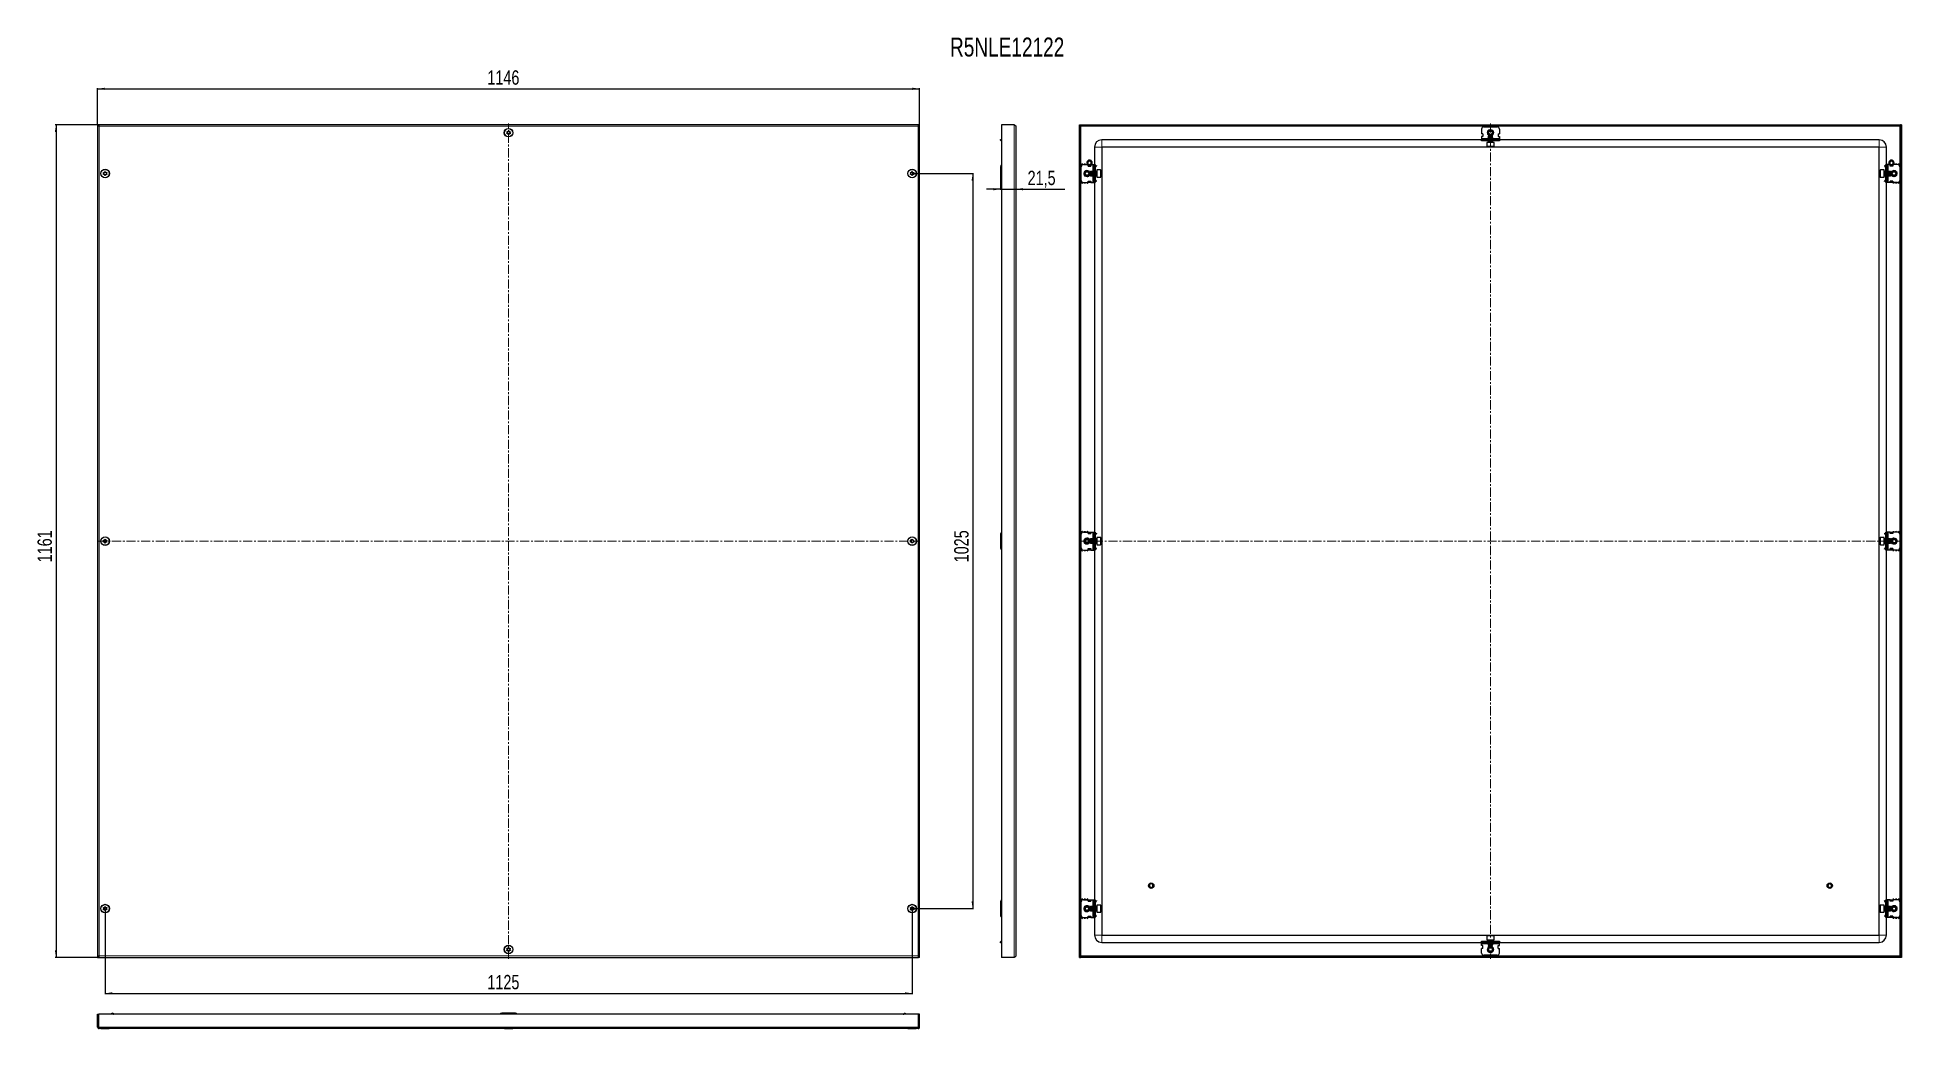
# Model space of a CAD drawing. Header units: millimetres. Extents: x -662 to 1937, y -390 to 993.
import ezdxf

# ---------------------------------------------------------------- set-up
doc = ezdxf.new("R2010")
doc.units = ezdxf.units.MM
doc.linetypes.add('CENTERX2', pattern=[20.32, 12.7, -2.54, 2.54, -2.54])
doc.layers.add('FORMAT', color=7, linetype='Continuous')
doc.styles.add('SLDTEXTSTYLE0', font='TXT', dxfattribs={"width": 0.75})
doc.dimstyles.new('SLDDIMSTYLE0', dxfattribs={"dimtxt": 20, "dimasz": 10, "dimexe": 0, "dimexo": 0.0625, "dimgap": 5, "dimtad": 2, "dimdec": 1, "dimrnd": 1e-09, "dimzin": 12, "dimdsep": 46, "dimtxsty": 'SLDTEXTSTYLE0', "dimsah": 1, "dimcen": 0.09, "dimadec": 0, "dimazin": 3, "dimtfac": 1, "dimtofl": 0, "dimtmove": 0, "dimatfit": 3, "dimfxl": 0, "dimfrac": 2, "dimtolj": 1, "dimtzin": 12, "dimarcsym": 0})
doc.dimstyles.new('SLDDIMSTYLE1', dxfattribs={"dimtxt": 20, "dimasz": 10, "dimexe": 0, "dimexo": 0.0625, "dimgap": 5, "dimtad": 2, "dimdec": 1, "dimrnd": 1e-09, "dimzin": 12, "dimdsep": 46, "dimtxsty": 'SLDTEXTSTYLE0', "dimsah": 1, "dimcen": 0.09, "dimadec": 0, "dimazin": 3, "dimtfac": 1, "dimtmove": 0, "dimatfit": 0, "dimfxl": 0, "dimfrac": 2, "dimtolj": 1, "dimtzin": 12, "dimarcsym": 0})

msp = doc.modelspace()

# ---------------------------------------------------------------- texts
at = {"layer": 'FORMAT', "insert": (610.33, 992.21), "char_height": 26.458, "attachment_point": 1, "style": 'SLDTEXTSTYLE0'}
msp.add_mtext('R5NLE12122', dxfattribs=at)

# ---------------------------------------------------------------- blocks, each defined once
blk = doc.blocks.new('_D')
at = {"layer": 'FORMAT'}
for p, q in [((-578, 870.6), (-578, 921.8)), ((-578, 920.8), (568, 920.8)), ((568, 870.6), (568, 921.8))]:
    blk.add_line(p, q, dxfattribs=at)
for points in [[(-578, 920.8), (-568, 919.2), (-568, 922.3)], [(568, 920.8), (558, 922.3), (558, 919.2)]]:
    blk.add_solid(points, dxfattribs=at)
at = {"layer": 'FORMAT', "insert": (-34.6, 946.5), "char_height": 20, "attachment_point": 1, "style": 'SLDTEXTSTYLE0'}
blk.add_mtext('1146', dxfattribs=at)
blk = doc.blocks.new('_D_1')
at = {"layer": 'FORMAT'}
for p, q in [((-576.3, 870.6), (-637, 870.6)), ((-636, 870.6), (-636, -290.4)), ((-576.3, -290.4), (-637, -290.4))]:
    blk.add_line(p, q, dxfattribs=at)
for points in [[(-636, 870.6), (-637.6, 860.6), (-634.5, 860.6)], [(-636, -290.4), (-634.5, -280.4), (-637.6, -280.4)]]:
    blk.add_solid(points, dxfattribs=at)
at = {"layer": 'FORMAT', "insert": (-661.8, 260.5), "char_height": 20, "attachment_point": 1, "rotation": 90, "style": 'SLDTEXTSTYLE0'}
blk.add_mtext('1161', dxfattribs=at)
blk = doc.blocks.new('_D_2')
at = {"layer": 'FORMAT'}
for p, q in [((557.5, 802.6), (643, 802.6)), ((642, 802.6), (642, -222.4)), ((557.5, -222.4), (643, -222.4))]:
    blk.add_line(p, q, dxfattribs=at)
for points in [[(642, 802.6), (640.4, 792.6), (643.5, 792.6)], [(642, -222.4), (643.5, -212.4), (640.4, -212.4)]]:
    blk.add_solid(points, dxfattribs=at)
at = {"layer": 'FORMAT', "insert": (616.2, 260.5), "char_height": 20, "attachment_point": 1, "rotation": 90, "style": 'SLDTEXTSTYLE0'}
blk.add_mtext('1025', dxfattribs=at)
blk = doc.blocks.new('_D_3')
at = {"layer": 'FORMAT'}
for p, q in [((-567.5, -222.4), (-567.5, -341.6)), ((557.5, -222.4), (557.5, -341.6)), ((-567.5, -340.6), (557.5, -340.6))]:
    blk.add_line(p, q, dxfattribs=at)
for points in [[(-567.5, -340.6), (-557.5, -342.1), (-557.5, -339)], [(557.5, -340.6), (547.5, -339), (547.5, -342.1)]]:
    blk.add_solid(points, dxfattribs=at)
at = {"layer": 'FORMAT', "insert": (-34.6, -314.8), "char_height": 20, "attachment_point": 1, "style": 'SLDTEXTSTYLE0'}
blk.add_mtext('1125', dxfattribs=at)
blk = doc.blocks.new('_D_4')
at = {"layer": 'FORMAT'}
for p, q in [((680.6, 780.8), (661.4, 780.8)), ((680.6, 793.1), (680.6, 779.8)), ((680.6, 780.8), (702.1, 780.8)), ((702.1, 780.8), (770.2, 780.8))]:
    blk.add_line(p, q, dxfattribs=at)
for points in [[(680.6, 780.8), (670.6, 782.3), (670.6, 779.2)], [(702.1, 780.8), (712.1, 779.2), (712.1, 782.3)]]:
    blk.add_solid(points, dxfattribs=at)
at = {"layer": 'FORMAT', "insert": (718.5, 806.5), "char_height": 20, "attachment_point": 1, "style": 'SLDTEXTSTYLE0'}
blk.add_mtext('21,5', dxfattribs=at)

# ---------------------------------------------------------------- dimensions: what is measured, and where the dimension line sits
at = {"layer": 'FORMAT'}
for base, p1, p2, dimstyle, picture, middle in [((567.98, 920.77), (-578.02, 870.6), (567.98, 870.6), 'SLDDIMSTYLE0', '_D', (-5.02, 920.77)), ((702.08, 780.77), (680.58, 793.1), (702.08, 868.5), 'SLDDIMSTYLE1', '_D_4', (744.34, 780.77)), ((557.48, -340.57), (-567.52, -222.4), (557.48, -222.4), 'SLDDIMSTYLE0', '_D_3', (-5.02, -340.57))]:
    dim = msp.add_linear_dim(base=base, p1=p1, p2=p2, dimstyle=dimstyle, dxfattribs=at)
    dim.commit()
    dim.dimension.update_dxf_attribs({"geometry": picture, "text_midpoint": middle, "dimtype": 160})
for base, p1, p2, picture, middle in [((-636.03, -290.4), (-576.32, 870.6), (-576.32, -290.4), '_D_1', (-636.03, 290.1)), ((641.98, -222.4), (557.48, 802.6), (557.48, -222.4), '_D_2', (641.98, 290.1))]:
    dim = msp.add_linear_dim(base=base, p1=p1, p2=p2, angle=90, dimstyle='SLDDIMSTYLE0', dxfattribs=at)
    dim.commit()
    dim.dimension.update_dxf_attribs({"geometry": picture, "text_midpoint": middle, "dimtype": 160})

# ---------------------------------------------------------------- linework, layer by layer
at = {"color": 7, "linetype": 'Continuous', "lineweight": 25}
for p, q in [((-578.02, 870.6), (-578.02, -290.4)), ((-578.02, 870.6), (-576.52, 870.6)), ((566.28, 870.6), (-576.32, 870.6)), ((-576.32, 869.48), (-576.32, 870.6)), ((566.28, 870.6), (566.28, 869.49)), ((567.98, 870.6), (566.48, 870.6)), ((567.98, -290.4), (567.98, 870.6)), ((682.08, 870.6), (682.08, -290.4)), ((699.98, 870.6), (682.08, 870.6)), ((702.08, 868.5), (702.08, -288.3)), ((702.33, 865.39), (702.08, 865.39)), ((702.33, 865.39), (702.33, 853.82)), ((790.83, -290.4), (790.83, 870.6)), ((790.83, 870.6), (792.33, 870.6)), ((792.33, -290.4), (792.33, 870.6)), ((792.53, 870.6), (1935.13, 870.6)), ((792.53, 869.1), (792.53, 870.6)), ((792.53, 869.1), (1935.13, 869.1)), ((1351.33, 864.6), (1351.33, 858.1)), ((1353.33, 858.1), (1351.33, 858.1)), ((1353.33, 858.1), (1353.33, 854.1)), ((1354.33, 867.6), (1373.33, 867.6)), ((1374.33, 858.1), (1376.33, 858.1)), ((1374.33, 858.1), (1374.33, 854.1)), ((1376.33, 864.6), (1376.33, 858.1)), ((1934.98, 869.1), (1934.73, 868.5)), ((1935.13, 869.1), (1935.13, 870.6)), ((1936.83, 870.6), (1935.33, 870.6)), ((1935.33, 870.6), (1935.33, -290.4)), ((1936.83, 870.6), (1936.83, -290.4)), ((680.58, 850.1), (682.08, 850.1)), ((680.58, 849.1), (680.58, 850.1)), ((680.58, 849.1), (681.58, 848.1)), ((682.08, 848.1), (681.58, 848.1)), ((702.08, 853.82), (702.33, 853.82)), ((811.83, 839.6), (811.83, 815.1)), ((1351.33, 849.6), (821.83, 849.6)), ((821.83, 839.6), (821.83, -259.4)), ((1905.83, 839.6), (821.83, 839.6)), ((1351.33, 854.1), (1351.33, 851.6)), ((1353.33, 854.1), (1351.33, 854.1)), ((1351.33, 851.6), (1351.33, 850.1)), ((1351.33, 848.1), (1351.33, 850.1)), ((1351.33, 850.1), (1354.33, 850.1)), ((1352.1, 848.1), (1351.33, 848.1)), ((1375.57, 848.1), (1352.1, 848.1)), ((1354.33, 850.1), (1373.33, 850.1)), ((1354.33, 849.1), (1373.33, 849.1)), ((1358.83, 846.1), (1358.83, 840.7)), ((1368.83, 846.1), (1358.83, 846.1)), ((1368.23, 840.1), (1359.43, 840.1)), ((1359.83, 852.1), (1359.83, 850.6)), ((1359.83, 852.1), (1367.83, 852.1)), ((1361.39, 856.1), (1360.83, 855.55)), ((1360.83, 855.55), (1360.83, 855.49)), ((1366.83, 855.55), (1360.83, 855.55)), ((1360.83, 855.49), (1361.39, 855.1)), ((1361.31, 855.49), (1360.83, 855.49)), ((1361.39, 855.1), (1360.83, 854.71)), ((1360.83, 854.71), (1360.83, 854.49)), ((1361.31, 854.71), (1360.83, 854.71)), ((1360.83, 854.49), (1361.39, 854.1)), ((1361.31, 854.49), (1360.83, 854.49)), ((1361.39, 854.1), (1360.83, 853.71)), ((1360.83, 853.71), (1360.83, 853.49)), ((1361.31, 853.71), (1360.83, 853.71)), ((1360.83, 853.49), (1361.39, 853.1)), ((1361.31, 853.49), (1360.83, 853.49)), ((1361.39, 853.1), (1360.83, 852.71)), ((1360.83, 852.71), (1360.83, 852.49)), ((1361.31, 852.71), (1360.83, 852.71)), ((1360.83, 852.49), (1361.39, 852.1)), ((1361.31, 852.49), (1360.83, 852.49)), ((1361.39, 848.1), (1360.83, 847.71)), ((1360.83, 847.71), (1360.83, 847.49)), ((1361.31, 847.71), (1360.83, 847.71)), ((1360.83, 847.49), (1361.39, 847.1)), ((1361.31, 847.49), (1360.83, 847.49)), ((1361.39, 847.1), (1360.83, 846.71)), ((1360.83, 846.71), (1360.83, 846.35)), ((1361.31, 846.71), (1360.83, 846.71)), ((1366.83, 855.49), (1361.31, 855.49)), ((1366.83, 854.71), (1361.31, 854.71)), ((1366.83, 854.49), (1361.31, 854.49)), ((1366.83, 853.71), (1361.31, 853.71)), ((1366.83, 853.49), (1361.31, 853.49)), ((1366.83, 852.71), (1361.31, 852.71)), ((1366.83, 852.49), (1361.31, 852.49)), ((1366.83, 847.71), (1361.31, 847.71)), ((1366.83, 847.49), (1361.31, 847.49)), ((1366.83, 846.71), (1361.31, 846.71)), ((1366.28, 856.1), (1361.39, 856.1)), ((1361.77, 855.1), (1361.39, 855.1)), ((1361.77, 854.1), (1361.39, 854.1)), ((1361.77, 853.1), (1361.39, 853.1)), ((1361.77, 847.1), (1361.39, 847.1)), ((1366.28, 855.1), (1361.77, 855.1)), ((1366.28, 854.1), (1361.77, 854.1)), ((1366.28, 853.1), (1361.77, 853.1)), ((1366.28, 847.1), (1361.77, 847.1)), ((1366.83, 855.55), (1366.28, 856.1)), ((1366.28, 855.1), (1366.83, 855.49)), ((1366.83, 854.71), (1366.28, 855.1)), ((1366.28, 854.1), (1366.83, 854.49)), ((1366.83, 853.71), (1366.28, 854.1)), ((1366.28, 853.1), (1366.83, 853.49)), ((1366.83, 852.71), (1366.28, 853.1)), ((1366.28, 852.1), (1366.83, 852.49)), ((1366.83, 847.71), (1366.28, 848.1)), ((1366.28, 847.1), (1366.83, 847.49)), ((1366.83, 846.71), (1366.28, 847.1)), ((1366.83, 855.49), (1366.83, 855.55)), ((1366.83, 854.49), (1366.83, 854.71)), ((1366.83, 853.49), (1366.83, 853.71)), ((1366.83, 852.49), (1366.83, 852.71)), ((1366.83, 847.49), (1366.83, 847.71)), ((1366.83, 846.35), (1366.83, 846.71)), ((1367.83, 850.6), (1367.83, 852.1)), ((1368.83, 840.7), (1368.83, 846.1)), ((1373.33, 850.1), (1376.33, 850.1)), ((1374.33, 854.1), (1376.33, 854.1)), ((1376.33, 848.1), (1375.57, 848.1)), ((1376.33, 854.1), (1376.33, 851.6)), ((1376.33, 851.6), (1376.33, 850.1)), ((1376.33, 850.1), (1376.33, 848.1)), ((1905.83, 849.6), (1376.33, 849.6)), ((1905.83, -259.4), (1905.83, 839.6)), ((1915.83, 815.1), (1915.83, 839.6)), ((680.58, 812.1), (680.58, 793.1)), ((702.34, 808.39), (702.08, 808.39)), ((702.34, 808.39), (702.34, 807.67)), ((702.34, 807.67), (702.34, 796.82)), ((793.33, 793.1), (793.33, 812.1)), ((794.33, 815.35), (794.33, 814.34)), ((796.33, 815.1), (802.83, 815.1)), ((801.84, 817.69), (801.83, 817.64)), ((801.84, 817.69), (801.86, 817.95)), ((801.85, 817.9), (801.84, 817.85)), ((801.84, 817.49), (801.86, 817.73)), ((801.84, 817.49), (801.84, 817.44)), ((801.85, 817.29), (801.86, 817.24)), ((801.88, 818.11), (801.87, 818.06)), ((801.88, 817.1), (801.88, 817.05)), ((801.92, 818.3), (801.91, 818.26)), ((801.91, 816.92), (801.92, 816.87)), ((801.92, 818.3), (801.99, 818.54)), ((801.97, 818.49), (801.96, 818.45)), ((801.96, 816.74), (801.97, 816.69)), ((802.02, 816.56), (802.02, 816.55)), ((802.55, 819.52), (803.08, 820.03)), ((802.61, 815.59), (802.64, 815.56)), ((802.65, 819.65), (802.93, 819.92)), ((802.76, 819.77), (802.73, 819.74)), ((802.74, 815.45), (802.78, 815.42)), ((802.76, 819.77), (802.92, 819.9)), ((802.83, 813.1), (802.83, 815.1)), ((803.03, 814.31), (802.83, 814.43)), ((802.83, 813.1), (806.83, 813.1)), ((803.05, 815.19), (802.85, 815.37)), ((802.89, 815.31), (802.93, 815.28)), ((803.03, 813.1), (803.03, 814.31)), ((803.05, 815.19), (803.1, 815.16)), ((803.08, 814.72), (803.43, 814.96)), ((803.58, 814.72), (803.08, 814.37)), ((803.08, 814.37), (803.08, 814.72)), ((803.08, 813.45), (803.08, 814.37)), ((803.08, 813.1), (803.08, 813.45)), ((803.21, 820.12), (803.41, 820.24)), ((803.23, 815.07), (803.27, 815.04)), ((803.39, 820.23), (803.34, 820.2)), ((803.39, 820.16), (803.34, 820.2)), ((803.39, 820.23), (803.61, 820.31)), ((803.4, 814.96), (803.41, 815.07)), ((803.4, 814.96), (803.44, 814.94)), ((803.57, 820.32), (803.52, 820.3)), ((803.58, 814.72), (803.99, 814.72)), ((803.76, 820.4), (803.71, 820.38)), ((803.94, 814.74), (803.74, 814.84)), ((803.76, 820.4), (803.99, 820.47)), ((803.76, 814.8), (803.8, 814.78)), ((803.95, 820.47), (803.91, 820.45)), ((803.94, 814.74), (803.98, 814.72)), ((804.14, 820.52), (804.1, 820.51)), ((804.12, 814.69), (804.16, 814.68)), ((805.03, 820.59), (804.29, 820.52)), ((804.75, 820.6), (804.83, 820.6)), ((805.28, 814.64), (805.1, 814.61)), ((805.43, 814.66), (805.48, 814.67)), ((805.81, 814.76), (805.62, 814.72)), ((805.67, 814.72), (806.08, 814.72)), ((806.58, 814.37), (806.08, 814.72)), ((806.18, 815.01), (806.58, 814.72)), ((806.53, 820.08), (806.49, 820.1)), ((806.58, 814.72), (806.58, 814.37)), ((806.83, 814.43), (806.58, 814.28)), ((806.58, 814.37), (806.58, 813.45)), ((806.58, 813.45), (806.58, 813.1)), ((806.7, 819.95), (806.66, 819.98)), ((806.85, 819.82), (806.82, 819.85)), ((806.83, 813.1), (806.83, 815.1)), ((806.83, 815.1), (809.33, 815.1)), ((807.1, 815.63), (806.94, 815.51)), ((807, 819.68), (806.96, 819.71)), ((807.07, 815.67), (806.96, 815.48)), ((807, 819.68), (807.11, 819.55)), ((807.11, 819.56), (807.09, 819.58)), ((807.13, 818.47), (807.29, 818.06)), ((807.6, 816.48), (807.5, 816.3)), ((807.62, 816.48), (807.51, 816.3)), ((807.67, 816.62), (807.68, 816.66)), ((807.73, 816.8), (807.74, 816.85)), ((807.83, 817.4), (807.77, 817.09)), ((807.77, 816.99), (807.78, 817.04)), ((807.81, 817.2), (807.81, 817.25)), ((807.83, 817.6), (807.83, 817.6)), ((807.83, 817.4), (807.83, 817.45)), ((810.33, 806.6), (808.83, 806.6)), ((808.83, 798.6), (808.83, 806.6)), ((809.33, 815.1), (810.83, 815.1)), ((810.83, 812.1), (810.83, 815.1)), ((810.83, 815.1), (812.83, 815.1)), ((810.83, 793.1), (810.83, 812.1)), ((811.83, 793.1), (811.83, 812.1)), ((812.83, 815.1), (812.83, 814.34)), ((812.83, 814.34), (812.83, 790.86)), ((812.83, 814.01), (813.04, 813.81)), ((813.33, 811.35), (812.83, 811.35)), ((812.83, 807.85), (812.83, 811.35)), ((813.33, 807.85), (812.83, 807.85)), ((813.33, 813.1), (813.33, 812.64)), ((813.33, 807.85), (813.33, 811.35)), ((813.33, 805.6), (813.33, 807.85)), ((813.42, 812.76), (814.4, 813.74)), ((813.77, 812.41), (813.42, 812.76)), ((813.77, 812.41), (814.75, 813.39)), ((814.4, 813.74), (814.75, 813.39)), ((820.23, 807.6), (814.83, 807.6)), ((814.83, 807.6), (814.83, 799.91)), ((820.83, 807), (820.83, 800.23)), ((1906.83, 798.2), (1906.83, 807)), ((1912.83, 807.6), (1907.43, 807.6)), ((1912.83, 797.6), (1912.83, 807.6)), ((1913.27, 813.74), (1912.92, 813.39)), ((1913.9, 812.41), (1912.92, 813.39)), ((1914.25, 812.76), (1913.27, 813.74)), ((1913.9, 812.41), (1914.25, 812.76)), ((1914.33, 813.1), (1914.33, 812.71)), ((1914.33, 811.35), (1914.83, 811.35)), ((1914.33, 811.35), (1914.33, 807.85)), ((1914.83, 807.85), (1914.33, 807.85)), ((1914.33, 807.85), (1914.33, 805.6)), ((1914.63, 813.81), (1914.83, 814.01)), ((1914.83, 815.1), (1916.83, 815.1)), ((1914.83, 814.34), (1914.83, 815.1)), ((1914.83, 790.86), (1914.83, 814.34)), ((1914.83, 811.35), (1914.83, 807.85)), ((1915.83, 812.1), (1915.83, 793.1)), ((1916.83, 815.1), (1916.83, 812.1)), ((1918.33, 815.1), (1916.83, 815.1)), ((1916.83, 812.1), (1916.83, 793.1)), ((1918.83, 806.6), (1917.33, 806.6)), ((1920.83, 815.1), (1918.33, 815.1)), ((1918.83, 806.6), (1918.83, 798.6)), ((1919.84, 817.69), (1919.83, 817.64)), ((1919.84, 817.69), (1919.86, 817.95)), ((1919.85, 817.9), (1919.84, 817.85)), ((1919.84, 817.49), (1919.86, 817.73)), ((1919.84, 817.49), (1919.84, 817.44)), ((1919.85, 817.29), (1919.86, 817.24)), ((1919.88, 818.11), (1919.87, 818.06)), ((1919.88, 817.1), (1919.88, 817.05)), ((1919.92, 818.3), (1919.91, 818.26)), ((1919.91, 816.92), (1919.92, 816.87)), ((1919.92, 818.3), (1919.99, 818.54)), ((1919.97, 818.49), (1919.96, 818.45)), ((1919.96, 816.74), (1919.97, 816.69)), ((1920.02, 816.56), (1920.02, 816.55)), ((1920.55, 819.52), (1921.08, 820.03)), ((1920.61, 815.59), (1920.64, 815.56)), ((1920.65, 819.65), (1920.93, 819.92)), ((1920.76, 819.77), (1920.73, 819.74)), ((1920.74, 815.45), (1920.78, 815.42)), ((1920.76, 819.77), (1920.92, 819.9)), ((1920.83, 813.1), (1920.83, 815.1)), ((1921.08, 814.28), (1920.83, 814.43)), ((1924.83, 813.1), (1920.83, 813.1)), ((1921.05, 815.19), (1920.85, 815.37)), ((1920.9, 819.89), (1920.86, 819.86)), ((1920.89, 815.31), (1920.93, 815.28)), ((1921.05, 815.19), (1921.1, 815.16)), ((1921.08, 814.72), (1921.43, 814.96)), ((1921.58, 814.72), (1921.08, 814.37)), ((1921.08, 814.37), (1921.08, 814.72)), ((1921.08, 813.45), (1921.08, 814.37)), ((1921.08, 813.1), (1921.08, 813.45)), ((1921.21, 820.12), (1921.41, 820.24)), ((1921.23, 815.07), (1921.27, 815.04)), ((1921.39, 820.23), (1921.34, 820.2)), ((1921.39, 820.16), (1921.34, 820.2)), ((1921.39, 820.23), (1921.61, 820.31)), ((1921.4, 814.96), (1921.44, 814.94)), ((1921.57, 820.32), (1921.52, 820.3)), ((1921.58, 814.72), (1921.99, 814.72)), ((1921.76, 820.4), (1921.71, 820.38)), ((1921.94, 814.74), (1921.74, 814.84)), ((1921.76, 820.4), (1921.99, 820.47)), ((1921.76, 814.8), (1921.8, 814.78)), ((1921.95, 820.47), (1921.91, 820.45)), ((1921.94, 814.74), (1921.98, 814.72)), ((1922.14, 820.52), (1922.1, 820.51)), ((1922.12, 814.69), (1922.16, 814.68)), ((1923.03, 820.59), (1922.29, 820.52)), ((1922.75, 820.6), (1922.83, 820.6)), ((1923.28, 814.64), (1923.1, 814.61)), ((1923.43, 814.66), (1923.48, 814.67)), ((1923.81, 814.76), (1923.62, 814.72)), ((1923.67, 814.72), (1924.08, 814.72)), ((1924.58, 814.37), (1924.08, 814.72)), ((1924.18, 815.01), (1924.58, 814.72)), ((1924.53, 820.08), (1924.49, 820.1)), ((1924.7, 815.25), (1924.52, 815.16)), ((1924.58, 814.72), (1924.58, 814.37)), ((1924.58, 814.37), (1924.58, 813.45)), ((1924.58, 813.45), (1924.58, 813.1)), ((1924.83, 814.43), (1924.63, 814.31)), ((1924.63, 814.31), (1924.63, 813.1)), ((1924.7, 819.95), (1924.66, 819.98)), ((1924.85, 819.82), (1924.82, 819.85)), ((1924.83, 813.1), (1924.83, 815.1)), ((1931.33, 815.1), (1924.83, 815.1)), ((1925.1, 815.63), (1924.94, 815.51)), ((1925, 819.68), (1924.96, 819.71)), ((1925.07, 815.67), (1924.96, 815.48)), ((1925, 819.68), (1925.11, 819.55)), ((1925.11, 819.56), (1925.09, 819.58)), ((1925.13, 818.47), (1925.29, 818.06)), ((1925.6, 816.48), (1925.5, 816.3)), ((1925.62, 816.48), (1925.51, 816.3)), ((1925.67, 816.62), (1925.68, 816.66)), ((1925.73, 816.8), (1925.74, 816.85)), ((1925.83, 817.4), (1925.77, 817.09)), ((1925.77, 816.99), (1925.78, 817.04)), ((1925.81, 817.2), (1925.81, 817.25)), ((1925.83, 817.6), (1925.83, 817.6)), ((1925.83, 817.4), (1925.83, 817.45)), ((1933.33, 814.34), (1933.33, 815.35)), ((1934.33, 812.1), (1934.33, 793.1)), ((702.08, 796.82), (702.34, 796.82)), ((794.33, 790.86), (794.33, 789.85)), ((796.33, 790.1), (802.83, 790.1)), ((802.33, 790.1), (802.33, 789.85)), ((802.83, 792.1), (802.83, 790.1)), ((802.83, 792.1), (806.83, 792.1)), ((802.83, 790.22), (803.03, 790.22)), ((803.03, 790.22), (803.03, 792.1)), ((803.08, 791.75), (803.08, 792.1)), ((803.08, 790.83), (803.08, 791.75)), ((803.08, 790.83), (803.58, 790.48)), ((803.08, 790.48), (803.08, 790.83)), ((803.58, 790.13), (803.08, 790.48)), ((806.08, 790.48), (803.58, 790.48)), ((803.58, 790.48), (803.58, 790.13)), ((806.08, 790.13), (803.58, 790.13)), ((805.39, 805.6), (804.83, 805.05)), ((804.83, 805.05), (804.83, 801.28)), ((804.83, 801.28), (804.83, 800.15)), ((804.83, 800.15), (805.39, 799.6)), ((805.45, 805.6), (805.39, 805.6)), ((805.39, 805.6), (805.39, 800.98)), ((805.39, 800.98), (805.39, 799.6)), ((805.39, 799.6), (805.45, 799.6)), ((805.83, 805.05), (805.45, 805.6)), ((805.45, 805.6), (805.45, 805.13)), ((805.45, 805.13), (805.45, 799.6)), ((805.45, 799.6), (805.83, 800.15)), ((806.22, 805.6), (805.83, 805.05)), ((805.83, 805.05), (805.83, 804.66)), ((805.83, 804.66), (805.83, 800.15)), ((805.83, 800.15), (806.22, 799.6)), ((806.08, 790.48), (806.58, 790.83)), ((806.08, 790.13), (806.08, 790.48)), ((806.58, 790.48), (806.08, 790.13)), ((806.45, 805.6), (806.22, 805.6)), ((806.22, 805.6), (806.22, 805.13)), ((806.22, 805.13), (806.22, 799.6)), ((806.22, 799.6), (806.45, 799.6)), ((806.83, 805.05), (806.45, 805.6)), ((806.45, 805.6), (806.45, 805.13)), ((806.45, 805.13), (806.45, 799.6)), ((806.45, 799.6), (806.83, 800.15)), ((806.58, 792.1), (806.58, 791.75)), ((806.58, 791.75), (806.58, 790.83)), ((806.58, 790.83), (806.58, 790.48)), ((807.22, 805.6), (806.83, 805.05)), ((806.83, 805.05), (806.83, 804.66)), ((806.83, 804.66), (806.83, 800.15)), ((806.83, 800.15), (807.22, 799.6)), ((806.83, 792.1), (806.83, 790.1)), ((806.83, 790.1), (809.33, 790.1)), ((807.45, 805.6), (807.22, 805.6)), ((807.22, 805.6), (807.22, 805.13)), ((807.22, 805.13), (807.22, 799.6)), ((807.22, 799.6), (807.45, 799.6)), ((807.83, 805.05), (807.45, 805.6)), ((807.45, 805.6), (807.45, 805.13)), ((807.45, 805.13), (807.45, 799.6)), ((807.45, 799.6), (807.83, 800.15)), ((808.22, 805.6), (807.83, 805.05)), ((807.83, 805.05), (807.83, 804.66)), ((807.83, 804.66), (807.83, 800.15)), ((807.83, 800.15), (808.22, 799.6)), ((808.45, 805.6), (808.22, 805.6)), ((808.22, 805.6), (808.22, 805.13)), ((808.22, 805.13), (808.22, 799.6)), ((808.22, 799.6), (808.45, 799.6)), ((808.83, 805.05), (808.45, 805.6)), ((808.45, 805.6), (808.45, 805.13)), ((808.45, 805.13), (808.45, 799.6)), ((808.45, 799.6), (808.83, 800.15)), ((808.83, 798.6), (810.33, 798.6)), ((809.33, 790.1), (810.83, 790.1)), ((810.83, 790.1), (810.83, 793.1)), ((812.83, 790.1), (810.83, 790.1)), ((811.83, 790.1), (811.83, 302.6)), ((813.22, 805.6), (812.83, 805.05)), ((812.83, 800.15), (813.22, 799.6)), ((812.83, 797.35), (813.33, 797.35)), ((812.83, 793.85), (812.83, 797.35)), ((813.33, 793.85), (812.83, 793.85)), ((813.04, 791.39), (812.83, 791.19)), ((812.83, 790.86), (812.83, 790.1)), ((813.45, 805.6), (813.22, 805.6)), ((813.22, 805.6), (813.22, 805.13)), ((813.22, 805.13), (813.22, 799.6)), ((813.22, 799.6), (813.45, 799.6)), ((813.33, 797.35), (813.33, 799.6)), ((813.33, 793.85), (813.33, 797.35)), ((813.33, 792.1), (813.33, 792.49)), ((813.77, 792.79), (813.42, 792.44)), ((813.42, 792.44), (814.4, 791.46)), ((813.83, 805.05), (813.45, 805.6)), ((813.45, 805.6), (813.45, 805.13)), ((813.45, 805.13), (813.45, 799.6)), ((813.45, 799.6), (813.83, 800.15)), ((813.77, 792.79), (814.75, 791.81)), ((814.22, 805.6), (813.83, 805.05)), ((813.83, 805.05), (813.83, 804.66)), ((813.83, 804.66), (813.83, 800.15)), ((813.83, 800.15), (814.22, 799.6)), ((814.58, 805.6), (814.22, 805.6)), ((814.22, 805.6), (814.22, 805.13)), ((814.22, 805.13), (814.22, 799.6)), ((814.22, 799.6), (814.58, 799.6)), ((814.4, 791.46), (814.75, 791.81)), ((814.83, 799.91), (814.83, 797.6)), ((814.83, 797.6), (820.23, 797.6)), ((820.83, 800.23), (820.83, 798.2)), ((1907.43, 797.6), (1912.83, 797.6)), ((1913.9, 792.79), (1912.92, 791.81)), ((1913.27, 791.46), (1912.92, 791.81)), ((1913.45, 805.6), (1913.08, 805.6)), ((1913.08, 799.6), (1913.45, 799.6)), ((1914.25, 792.44), (1913.27, 791.46)), ((1913.83, 805.05), (1913.45, 805.6)), ((1913.45, 805.13), (1913.45, 805.6)), ((1913.45, 799.6), (1913.45, 805.13)), ((1913.45, 799.6), (1913.83, 800.15)), ((1914.22, 805.6), (1913.83, 805.05)), ((1913.83, 804.66), (1913.83, 805.05)), ((1913.83, 800.15), (1913.83, 804.66)), ((1913.83, 800.15), (1914.22, 799.6)), ((1913.9, 792.79), (1914.25, 792.44)), ((1914.45, 805.6), (1914.22, 805.6)), ((1914.22, 805.13), (1914.22, 805.6)), ((1914.22, 799.6), (1914.22, 805.13)), ((1914.22, 799.6), (1914.45, 799.6)), ((1914.33, 799.6), (1914.33, 797.35)), ((1914.33, 797.35), (1914.83, 797.35)), ((1914.33, 797.35), (1914.33, 793.85)), ((1914.33, 793.85), (1914.83, 793.85)), ((1914.33, 792.1), (1914.33, 792.56)), ((1914.83, 805.05), (1914.45, 805.6)), ((1914.45, 805.13), (1914.45, 805.6)), ((1914.45, 799.6), (1914.45, 805.13)), ((1914.45, 799.6), (1914.83, 800.15)), ((1914.83, 791.19), (1914.63, 791.39)), ((1914.83, 797.35), (1914.83, 793.85)), ((1914.83, 790.1), (1914.83, 790.86)), ((1916.83, 790.1), (1914.83, 790.1)), ((1915.83, 302.6), (1915.83, 790.1)), ((1916.83, 793.1), (1916.83, 790.1)), ((1918.33, 790.1), (1916.83, 790.1)), ((1917.33, 798.6), (1918.83, 798.6)), ((1920.83, 790.1), (1918.33, 790.1)), ((1919.22, 805.6), (1918.83, 805.05)), ((1918.83, 800.15), (1919.22, 799.6)), ((1919.45, 805.6), (1919.22, 805.6)), ((1919.22, 805.13), (1919.22, 805.6)), ((1919.22, 799.6), (1919.22, 805.13)), ((1919.22, 799.6), (1919.45, 799.6)), ((1919.83, 805.05), (1919.45, 805.6)), ((1919.45, 805.13), (1919.45, 805.6)), ((1919.45, 799.6), (1919.45, 805.13)), ((1919.45, 799.6), (1919.83, 800.15)), ((1920.22, 805.6), (1919.83, 805.05)), ((1919.83, 804.66), (1919.83, 805.05)), ((1919.83, 800.15), (1919.83, 804.66)), ((1919.83, 800.15), (1920.22, 799.6)), ((1920.45, 805.6), (1920.22, 805.6)), ((1920.22, 805.13), (1920.22, 805.6)), ((1920.22, 799.6), (1920.22, 805.13)), ((1920.22, 799.6), (1920.45, 799.6)), ((1920.83, 805.05), (1920.45, 805.6)), ((1920.45, 805.13), (1920.45, 805.6)), ((1920.45, 799.6), (1920.45, 805.13)), ((1920.45, 799.6), (1920.83, 800.15)), ((1921.22, 805.6), (1920.83, 805.05)), ((1920.83, 804.66), (1920.83, 805.05)), ((1920.83, 800.15), (1920.83, 804.66)), ((1920.83, 800.15), (1921.22, 799.6)), ((1924.83, 792.1), (1920.83, 792.1)), ((1920.83, 792.1), (1920.83, 790.1)), ((1921.08, 791.75), (1921.08, 792.1)), ((1921.08, 790.83), (1921.08, 791.75)), ((1921.08, 790.83), (1921.58, 790.48)), ((1921.08, 790.48), (1921.08, 790.83)), ((1921.58, 790.13), (1921.08, 790.48)), ((1921.45, 805.6), (1921.22, 805.6)), ((1921.22, 805.13), (1921.22, 805.6)), ((1921.22, 799.6), (1921.22, 805.13)), ((1921.22, 799.6), (1921.45, 799.6)), ((1921.83, 805.05), (1921.45, 805.6)), ((1921.45, 805.13), (1921.45, 805.6)), ((1921.45, 799.6), (1921.45, 805.13)), ((1921.45, 799.6), (1921.83, 800.15)), ((1924.08, 790.48), (1921.58, 790.48)), ((1921.58, 790.48), (1921.58, 790.13)), ((1924.08, 790.13), (1921.58, 790.13)), ((1922.22, 805.6), (1921.83, 805.05)), ((1921.83, 804.66), (1921.83, 805.05)), ((1921.83, 800.15), (1921.83, 804.66)), ((1921.83, 800.15), (1922.22, 799.6)), ((1922.28, 805.6), (1922.22, 805.6)), ((1922.22, 805.13), (1922.22, 805.6)), ((1922.22, 799.6), (1922.22, 805.13)), ((1922.22, 799.6), (1922.28, 799.6)), ((1922.83, 805.05), (1922.28, 805.6)), ((1922.28, 799.6), (1922.28, 805.6)), ((1922.28, 799.6), (1922.83, 800.15)), ((1922.83, 800.15), (1922.83, 805.05)), ((1924.08, 790.48), (1924.58, 790.83)), ((1924.08, 790.13), (1924.08, 790.48)), ((1924.58, 790.48), (1924.08, 790.13)), ((1924.58, 792.1), (1924.58, 791.75)), ((1924.58, 791.75), (1924.58, 790.83)), ((1924.58, 790.83), (1924.58, 790.48)), ((1924.63, 792.1), (1924.63, 790.22)), ((1924.63, 790.22), (1924.83, 790.22)), ((1924.83, 792.1), (1924.83, 790.1)), ((1931.33, 790.1), (1924.83, 790.1)), ((1925.33, 789.85), (1925.33, 790.1)), ((1933.33, 789.85), (1933.33, 790.86)), ((680.58, 299.6), (680.58, 280.6)), ((702.34, 295.89), (702.08, 295.89)), ((702.34, 295.89), (702.34, 295.17)), ((702.34, 295.17), (702.34, 284.32)), ((793.33, 280.6), (793.33, 299.6)), ((794.33, 302.85), (794.33, 301.84)), ((796.33, 302.6), (802.83, 302.6)), ((802.33, 302.85), (802.33, 302.6)), ((802.83, 300.6), (802.83, 302.6)), ((803.03, 302.48), (802.83, 302.48)), ((802.83, 300.6), (806.83, 300.6)), ((803.03, 300.6), (803.03, 302.48)), ((803.08, 302.22), (803.58, 302.58)), ((803.58, 302.22), (803.08, 301.87)), ((803.08, 301.87), (803.08, 302.22)), ((803.08, 300.95), (803.08, 301.87)), ((803.08, 300.6), (803.08, 300.95)), ((803.58, 302.58), (803.58, 302.22)), ((803.58, 302.58), (806.08, 302.58)), ((803.58, 302.22), (806.08, 302.22)), ((805.39, 293.1), (804.83, 292.55)), ((804.83, 292.55), (804.83, 288.78)), ((804.83, 288.78), (804.83, 287.65)), ((804.83, 287.65), (805.39, 287.1)), ((805.45, 293.1), (805.39, 293.1)), ((805.39, 293.1), (805.39, 288.48)), ((805.39, 288.48), (805.39, 287.1)), ((805.39, 287.1), (805.45, 287.1)), ((805.83, 292.55), (805.45, 293.1)), ((805.45, 293.1), (805.45, 292.63)), ((805.45, 292.63), (805.45, 287.1)), ((805.45, 287.1), (805.83, 287.65)), ((806.22, 293.1), (805.83, 292.55)), ((805.83, 292.55), (805.83, 292.16)), ((805.83, 292.16), (805.83, 287.65)), ((805.83, 287.65), (806.22, 287.1)), ((806.08, 302.22), (806.08, 302.58)), ((806.08, 302.58), (806.58, 302.22)), ((806.58, 301.87), (806.08, 302.22)), ((806.45, 293.1), (806.22, 293.1)), ((806.22, 293.1), (806.22, 292.63)), ((806.22, 292.63), (806.22, 287.1)), ((806.22, 287.1), (806.45, 287.1)), ((806.83, 292.55), (806.45, 293.1)), ((806.45, 293.1), (806.45, 292.63)), ((806.45, 292.63), (806.45, 287.1)), ((806.45, 287.1), (806.83, 287.65)), ((806.58, 302.22), (806.58, 301.87)), ((806.58, 301.87), (806.58, 300.95)), ((806.58, 300.95), (806.58, 300.6)), ((806.83, 300.6), (806.83, 302.6)), ((806.83, 302.6), (809.33, 302.6)), ((807.22, 293.1), (806.83, 292.55)), ((806.83, 292.55), (806.83, 292.16)), ((806.83, 292.16), (806.83, 287.65)), ((806.83, 287.65), (807.22, 287.1)), ((807.45, 293.1), (807.22, 293.1)), ((807.22, 293.1), (807.22, 292.63)), ((807.22, 292.63), (807.22, 287.1)), ((807.22, 287.1), (807.45, 287.1)), ((807.83, 292.55), (807.45, 293.1)), ((807.45, 293.1), (807.45, 292.63)), ((807.45, 292.63), (807.45, 287.1)), ((807.45, 287.1), (807.83, 287.65)), ((808.22, 293.1), (807.83, 292.55)), ((807.83, 292.55), (807.83, 292.16)), ((807.83, 292.16), (807.83, 287.65)), ((807.83, 287.65), (808.22, 287.1)), ((808.45, 293.1), (808.22, 293.1)), ((808.22, 293.1), (808.22, 292.63)), ((808.22, 292.63), (808.22, 287.1)), ((808.22, 287.1), (808.45, 287.1)), ((808.83, 292.55), (808.45, 293.1)), ((808.45, 293.1), (808.45, 292.63)), ((808.45, 292.63), (808.45, 287.1)), ((808.45, 287.1), (808.83, 287.65)), ((810.33, 294.1), (808.83, 294.1)), ((808.83, 286.1), (808.83, 294.1)), ((808.83, 286.1), (810.33, 286.1)), ((809.33, 302.6), (810.83, 302.6)), ((810.83, 299.6), (810.83, 302.6)), ((810.83, 302.6), (812.83, 302.6)), ((810.83, 280.6), (810.83, 299.6)), ((811.83, 280.6), (811.83, 299.6)), ((812.83, 302.6), (812.83, 301.84)), ((812.83, 301.84), (812.83, 278.36)), ((812.83, 301.51), (813.04, 301.31)), ((813.33, 298.85), (812.83, 298.85)), ((812.83, 295.35), (812.83, 298.85)), ((813.33, 295.35), (812.83, 295.35)), ((813.22, 293.1), (812.83, 292.55)), ((812.83, 287.65), (813.22, 287.1)), ((813.45, 293.1), (813.22, 293.1)), ((813.22, 293.1), (813.22, 292.63)), ((813.22, 292.63), (813.22, 287.1)), ((813.22, 287.1), (813.45, 287.1)), ((813.33, 300.6), (813.33, 300.14)), ((813.33, 295.35), (813.33, 298.85)), ((813.33, 293.1), (813.33, 295.35)), ((813.33, 284.85), (813.33, 287.1)), ((813.42, 300.26), (814.4, 301.24)), ((813.77, 299.91), (813.42, 300.26)), ((813.83, 292.55), (813.45, 293.1)), ((813.45, 293.1), (813.45, 292.63)), ((813.45, 292.63), (813.45, 287.1)), ((813.45, 287.1), (813.83, 287.65)), ((813.77, 299.91), (814.75, 300.89)), ((814.22, 293.1), (813.83, 292.55)), ((813.83, 292.55), (813.83, 292.16)), ((813.83, 292.16), (813.83, 287.65)), ((813.83, 287.65), (814.22, 287.1)), ((814.58, 293.1), (814.22, 293.1)), ((814.22, 293.1), (814.22, 292.63)), ((814.22, 292.63), (814.22, 287.1)), ((814.22, 287.1), (814.58, 287.1)), ((814.4, 301.24), (814.75, 300.89)), ((820.23, 295.1), (814.83, 295.1)), ((814.83, 295.1), (814.83, 287.41)), ((814.83, 287.41), (814.83, 285.1)), ((820.83, 294.5), (820.83, 287.73)), ((820.83, 287.73), (820.83, 285.7)), ((1906.83, 285.7), (1906.83, 294.5)), ((1912.83, 295.1), (1907.43, 295.1)), ((1912.83, 285.1), (1912.83, 295.1)), ((1913.27, 301.24), (1912.92, 300.89)), ((1913.9, 299.91), (1912.92, 300.89)), ((1913.45, 293.1), (1913.08, 293.1)), ((1913.08, 287.1), (1913.45, 287.1)), ((1914.25, 300.26), (1913.27, 301.24)), ((1913.83, 292.55), (1913.45, 293.1)), ((1913.45, 292.63), (1913.45, 293.1)), ((1913.45, 287.1), (1913.45, 292.63)), ((1913.45, 287.1), (1913.83, 287.65)), ((1914.22, 293.1), (1913.83, 292.55)), ((1913.83, 292.16), (1913.83, 292.55)), ((1913.83, 287.65), (1913.83, 292.16)), ((1913.83, 287.65), (1914.22, 287.1)), ((1913.9, 299.91), (1914.25, 300.26)), ((1914.45, 293.1), (1914.22, 293.1)), ((1914.22, 292.63), (1914.22, 293.1)), ((1914.22, 287.1), (1914.22, 292.63)), ((1914.22, 287.1), (1914.45, 287.1)), ((1914.33, 300.6), (1914.33, 300.21)), ((1914.33, 298.85), (1914.83, 298.85)), ((1914.33, 298.85), (1914.33, 295.35)), ((1914.83, 295.35), (1914.33, 295.35)), ((1914.33, 295.35), (1914.33, 293.1)), ((1914.33, 287.1), (1914.33, 284.85)), ((1914.83, 292.55), (1914.45, 293.1)), ((1914.45, 292.63), (1914.45, 293.1)), ((1914.45, 287.1), (1914.45, 292.63)), ((1914.45, 287.1), (1914.83, 287.65)), ((1914.63, 301.31), (1914.83, 301.51)), ((1914.83, 302.6), (1916.83, 302.6)), ((1914.83, 301.84), (1914.83, 302.6)), ((1914.83, 278.36), (1914.83, 301.84)), ((1914.83, 298.85), (1914.83, 295.35)), ((1915.83, 299.6), (1915.83, 280.6)), ((1916.83, 302.6), (1916.83, 299.6)), ((1918.33, 302.6), (1916.83, 302.6)), ((1916.83, 299.6), (1916.83, 280.6)), ((1918.83, 294.1), (1917.33, 294.1)), ((1917.33, 286.1), (1918.83, 286.1)), ((1920.83, 302.6), (1918.33, 302.6)), ((1918.83, 294.1), (1918.83, 286.1)), ((1919.22, 293.1), (1918.83, 292.55)), ((1918.83, 287.65), (1919.22, 287.1)), ((1919.45, 293.1), (1919.22, 293.1)), ((1919.22, 292.63), (1919.22, 293.1)), ((1919.22, 287.1), (1919.22, 292.63)), ((1919.22, 287.1), (1919.45, 287.1)), ((1919.83, 292.55), (1919.45, 293.1)), ((1919.45, 292.63), (1919.45, 293.1)), ((1919.45, 287.1), (1919.45, 292.63)), ((1919.45, 287.1), (1919.83, 287.65)), ((1920.22, 293.1), (1919.83, 292.55)), ((1919.83, 292.16), (1919.83, 292.55)), ((1919.83, 287.65), (1919.83, 292.16)), ((1919.83, 287.65), (1920.22, 287.1)), ((1920.45, 293.1), (1920.22, 293.1)), ((1920.22, 292.63), (1920.22, 293.1)), ((1920.22, 287.1), (1920.22, 292.63)), ((1920.22, 287.1), (1920.45, 287.1)), ((1920.83, 292.55), (1920.45, 293.1)), ((1920.45, 292.63), (1920.45, 293.1)), ((1920.45, 287.1), (1920.45, 292.63)), ((1920.45, 287.1), (1920.83, 287.65)), ((1920.83, 300.6), (1920.83, 302.6)), ((1924.83, 300.6), (1920.83, 300.6)), ((1921.22, 293.1), (1920.83, 292.55)), ((1920.83, 292.16), (1920.83, 292.55)), ((1920.83, 287.65), (1920.83, 292.16)), ((1920.83, 287.65), (1921.22, 287.1)), ((1921.08, 302.22), (1921.58, 302.58)), ((1921.58, 302.22), (1921.08, 301.87)), ((1921.08, 301.87), (1921.08, 302.22)), ((1921.08, 300.95), (1921.08, 301.87)), ((1921.08, 300.6), (1921.08, 300.95)), ((1921.45, 293.1), (1921.22, 293.1)), ((1921.22, 292.63), (1921.22, 293.1)), ((1921.22, 287.1), (1921.22, 292.63)), ((1921.22, 287.1), (1921.45, 287.1)), ((1921.83, 292.55), (1921.45, 293.1)), ((1921.45, 292.63), (1921.45, 293.1)), ((1921.45, 287.1), (1921.45, 292.63)), ((1921.45, 287.1), (1921.83, 287.65)), ((1921.58, 302.58), (1921.58, 302.22)), ((1921.58, 302.58), (1924.08, 302.58)), ((1921.58, 302.22), (1924.08, 302.22)), ((1922.22, 293.1), (1921.83, 292.55)), ((1921.83, 292.16), (1921.83, 292.55)), ((1921.83, 287.65), (1921.83, 292.16)), ((1921.83, 287.65), (1922.22, 287.1)), ((1922.28, 293.1), (1922.22, 293.1)), ((1922.22, 292.63), (1922.22, 293.1)), ((1922.22, 287.1), (1922.22, 292.63)), ((1922.22, 287.1), (1922.28, 287.1)), ((1922.83, 292.55), (1922.28, 293.1)), ((1922.28, 287.1), (1922.28, 293.1)), ((1922.28, 287.1), (1922.83, 287.65)), ((1922.83, 287.65), (1922.83, 292.55)), ((1924.08, 302.22), (1924.08, 302.58)), ((1924.08, 302.58), (1924.58, 302.22)), ((1924.58, 301.87), (1924.08, 302.22)), ((1924.58, 302.22), (1924.58, 301.87)), ((1924.58, 301.87), (1924.58, 300.95)), ((1924.58, 300.95), (1924.58, 300.6)), ((1924.63, 302.48), (1924.63, 300.6)), ((1924.83, 302.48), (1924.63, 302.48)), ((1924.83, 300.6), (1924.83, 302.6)), ((1931.33, 302.6), (1924.83, 302.6)), ((1925.33, 302.6), (1925.33, 302.85)), ((1933.33, 301.84), (1933.33, 302.85)), ((1934.33, 299.6), (1934.33, 280.6)), ((702.08, 284.32), (702.34, 284.32)), ((794.33, 278.36), (794.33, 277.35)), ((796.33, 277.6), (802.83, 277.6)), ((802.33, 277.6), (802.33, 277.35)), ((802.83, 279.6), (802.83, 277.6)), ((802.83, 279.6), (806.83, 279.6)), ((802.83, 277.72), (803.03, 277.72)), ((803.03, 277.72), (803.03, 279.6)), ((803.08, 279.25), (803.08, 279.6)), ((803.08, 278.33), (803.08, 279.25)), ((803.08, 278.33), (803.58, 277.98)), ((803.08, 277.98), (803.08, 278.33)), ((803.58, 277.63), (803.08, 277.98)), ((806.08, 277.98), (803.58, 277.98)), ((803.58, 277.98), (803.58, 277.63)), ((806.08, 277.63), (803.58, 277.63)), ((806.08, 277.98), (806.58, 278.33)), ((806.08, 277.63), (806.08, 277.98)), ((806.58, 277.98), (806.08, 277.63)), ((806.58, 279.6), (806.58, 279.25)), ((806.58, 279.25), (806.58, 278.33)), ((806.58, 278.33), (806.58, 277.98)), ((806.83, 279.6), (806.83, 277.6)), ((806.83, 277.6), (809.33, 277.6)), ((809.33, 277.6), (810.83, 277.6)), ((810.83, 277.6), (810.83, 280.6)), ((812.83, 277.6), (810.83, 277.6)), ((811.83, 277.6), (811.83, -209.9)), ((812.83, 284.85), (813.33, 284.85)), ((812.83, 281.35), (812.83, 284.85)), ((813.33, 281.35), (812.83, 281.35)), ((813.04, 278.89), (812.83, 278.69)), ((812.83, 278.36), (812.83, 277.6)), ((813.33, 281.35), (813.33, 284.85)), ((813.33, 279.6), (813.33, 279.99)), ((813.77, 280.29), (813.42, 279.94)), ((813.42, 279.94), (814.4, 278.96)), ((813.77, 280.29), (814.75, 279.31)), ((814.4, 278.96), (814.75, 279.31)), ((814.83, 285.1), (820.23, 285.1)), ((1907.43, 285.1), (1912.83, 285.1)), ((1913.9, 280.29), (1912.92, 279.31)), ((1913.27, 278.96), (1912.92, 279.31)), ((1914.25, 279.94), (1913.27, 278.96)), ((1913.9, 280.29), (1914.25, 279.94)), ((1914.33, 284.85), (1914.83, 284.85)), ((1914.33, 284.85), (1914.33, 281.35)), ((1914.33, 281.35), (1914.83, 281.35)), ((1914.33, 279.6), (1914.33, 280.06)), ((1914.83, 278.69), (1914.63, 278.89)), ((1914.83, 284.85), (1914.83, 281.35)), ((1914.83, 277.6), (1914.83, 278.36)), ((1916.83, 277.6), (1914.83, 277.6)), ((1915.83, -209.9), (1915.83, 277.6)), ((1916.83, 280.6), (1916.83, 277.6)), ((1918.33, 277.6), (1916.83, 277.6)), ((1920.83, 277.6), (1918.33, 277.6)), ((1924.83, 279.6), (1920.83, 279.6)), ((1920.83, 279.6), (1920.83, 277.6)), ((1921.08, 279.25), (1921.08, 279.6)), ((1921.08, 278.33), (1921.08, 279.25)), ((1921.08, 278.33), (1921.58, 277.98)), ((1921.08, 277.98), (1921.08, 278.33)), ((1921.58, 277.63), (1921.08, 277.98)), ((1924.08, 277.98), (1921.58, 277.98)), ((1921.58, 277.98), (1921.58, 277.63)), ((1924.08, 277.63), (1921.58, 277.63)), ((1924.08, 277.98), (1924.58, 278.33)), ((1924.08, 277.63), (1924.08, 277.98)), ((1924.58, 277.98), (1924.08, 277.63)), ((1924.58, 279.6), (1924.58, 279.25)), ((1924.58, 279.25), (1924.58, 278.33)), ((1924.58, 278.33), (1924.58, 277.98)), ((1924.63, 279.6), (1924.63, 277.72)), ((1924.63, 277.72), (1924.83, 277.72)), ((1924.83, 279.6), (1924.83, 277.6)), ((1931.33, 277.6), (1924.83, 277.6)), ((1925.33, 277.35), (1925.33, 277.6)), ((1933.33, 277.35), (1933.33, 278.36)), ((887.83, -190.4), (887.83, -190.4)), ((887.84, -190.2), (887.9, -189.89)), ((887.84, -190.2), (887.84, -190.25)), ((887.86, -190), (887.86, -190.05)), ((887.9, -189.79), (887.89, -189.84)), ((887.94, -189.6), (887.93, -189.65)), ((888, -189.42), (887.98, -189.46)), ((888.05, -189.28), (888.15, -189.1)), ((888.06, -189.28), (888.17, -189.09)), ((888.54, -191.27), (888.38, -190.86)), ((888.67, -192.48), (888.55, -192.35)), ((888.56, -192.36), (888.58, -192.38)), ((888.57, -188.43), (888.73, -188.31)), ((888.6, -188.47), (888.71, -188.28)), ((888.67, -192.48), (888.71, -192.51)), ((888.82, -192.62), (888.85, -192.65)), ((888.97, -192.75), (889.01, -192.78)), ((889.14, -192.87), (889.18, -192.9)), ((889.3, -187.82), (889.57, -187.7)), ((889.86, -187.56), (890.14, -187.5)), ((890.24, -187.46), (890.19, -187.47)), ((890.38, -187.44), (890.57, -187.41)), ((890.64, -193.39), (891.38, -193.32)), ((891.37, -187.45), (891.33, -187.44)), ((891.55, -187.49), (891.51, -187.48)), ((891.53, -193.32), (891.57, -193.31)), ((891.73, -187.54), (891.69, -187.52)), ((891.71, -193.27), (891.76, -193.25)), ((891.73, -187.54), (891.93, -187.64)), ((891.91, -187.6), (891.87, -187.58)), ((891.91, -193.2), (891.95, -193.18)), ((892.28, -193.03), (892.06, -193.11)), ((892.1, -193.12), (892.14, -193.1)), ((892.27, -187.76), (892.22, -187.74)), ((892.27, -187.76), (892.26, -187.87)), ((892.46, -192.92), (892.26, -193.04)), ((892.27, -187.76), (892.41, -187.88)), ((892.28, -192.96), (892.33, -193)), ((892.28, -193.03), (892.33, -193)), ((892.44, -187.87), (892.4, -187.84)), ((892.61, -187.98), (892.57, -187.96)), ((892.61, -187.98), (892.82, -188.17)), ((892.78, -188.11), (892.74, -188.08)), ((892.93, -188.25), (892.89, -188.22)), ((893.06, -188.39), (893.03, -188.35)), ((893.65, -189.36), (893.65, -189.35)), ((893.75, -191.1), (893.67, -191.34)), ((893.71, -189.54), (893.69, -189.49)), ((893.7, -191.29), (893.71, -191.25)), ((893.76, -189.71), (893.74, -189.67)), ((893.75, -191.1), (893.76, -191.06)), ((893.79, -189.9), (893.78, -189.85)), ((893.79, -190.9), (893.8, -190.86)), ((893.82, -190.09), (893.81, -190.04)), ((893.83, -190.29), (893.81, -190.53)), ((893.83, -190.49), (893.81, -190.75)), ((893.82, -190.7), (893.82, -190.65)), ((893.83, -190.29), (893.83, -190.24)), ((893.83, -190.49), (893.83, -190.44)), ((1833.83, -190.4), (1833.83, -190.4)), ((1833.84, -190.2), (1833.9, -189.89)), ((1833.84, -190.2), (1833.84, -190.25)), ((1833.86, -190), (1833.86, -190.05)), ((1833.86, -190.81), (1833.87, -190.85)), ((1833.9, -189.79), (1833.89, -189.84)), ((1833.94, -189.6), (1833.93, -189.65)), ((1834, -189.42), (1833.98, -189.46)), ((1834.05, -189.28), (1834.15, -189.1)), ((1834.06, -189.28), (1834.17, -189.09)), ((1834.54, -191.27), (1834.38, -190.86)), ((1834.67, -192.48), (1834.55, -192.35)), ((1834.56, -192.36), (1834.58, -192.38)), ((1834.57, -188.43), (1834.73, -188.31)), ((1834.67, -192.48), (1834.71, -192.51)), ((1834.82, -192.62), (1834.85, -192.65)), ((1834.97, -192.75), (1835.01, -192.78)), ((1835.14, -192.87), (1835.18, -192.9)), ((1835.3, -187.82), (1835.57, -187.7)), ((1835.86, -187.56), (1836.14, -187.5)), ((1836.24, -187.46), (1836.19, -187.47)), ((1836.64, -193.39), (1837.38, -193.32)), ((1837.37, -187.45), (1837.33, -187.44)), ((1837.55, -187.49), (1837.51, -187.48)), ((1837.53, -193.32), (1837.57, -193.31)), ((1837.73, -187.54), (1837.69, -187.52)), ((1837.71, -193.27), (1837.76, -193.25)), ((1837.73, -187.54), (1837.93, -187.64)), ((1837.91, -187.6), (1837.87, -187.58)), ((1837.91, -193.2), (1837.95, -193.18)), ((1838.28, -193.03), (1838.06, -193.11)), ((1838.1, -193.12), (1838.14, -193.1)), ((1838.27, -187.76), (1838.22, -187.74)), ((1838.46, -192.92), (1838.26, -193.04)), ((1838.27, -187.76), (1838.41, -187.88)), ((1838.28, -192.96), (1838.33, -193)), ((1838.28, -193.03), (1838.33, -193)), ((1838.44, -187.87), (1838.4, -187.84)), ((1838.61, -187.98), (1838.57, -187.96)), ((1838.61, -187.98), (1838.82, -188.17)), ((1838.78, -188.11), (1838.74, -188.08)), ((1838.93, -188.25), (1838.89, -188.22)), ((1838.91, -192.57), (1838.94, -192.53)), ((1839.06, -188.39), (1839.03, -188.35)), ((1839.65, -189.36), (1839.65, -189.35)), ((1839.75, -191.1), (1839.67, -191.34)), ((1839.71, -189.54), (1839.69, -189.49)), ((1839.7, -191.29), (1839.71, -191.25)), ((1839.76, -189.71), (1839.74, -189.67)), ((1839.75, -191.1), (1839.76, -191.06)), ((1839.79, -189.9), (1839.78, -189.85)), ((1839.79, -190.9), (1839.8, -190.86)), ((1839.82, -190.09), (1839.81, -190.04)), ((1839.83, -190.29), (1839.81, -190.53)), ((1839.83, -190.49), (1839.81, -190.75)), ((1839.82, -190.7), (1839.82, -190.65)), ((1839.83, -190.29), (1839.83, -190.24)), ((1839.83, -190.49), (1839.83, -190.44)), ((680.58, -212.9), (680.58, -231.9)), ((702.34, -216.61), (702.08, -216.61)), ((702.08, -228.18), (702.34, -228.18)), ((702.34, -216.61), (702.34, -228.18)), ((793.33, -231.9), (793.33, -212.9)), ((794.33, -209.65), (794.33, -210.66)), ((796.33, -209.9), (802.83, -209.9)), ((802.33, -209.65), (802.33, -209.9)), ((802.83, -211.9), (802.83, -209.9)), ((803.03, -210.02), (802.83, -210.02)), ((802.83, -211.9), (806.83, -211.9)), ((802.83, -232.9), (802.83, -234.9)), ((802.83, -232.9), (806.83, -232.9)), ((803.03, -211.9), (803.03, -210.02)), ((803.03, -234.78), (803.03, -232.9)), ((803.08, -210.28), (803.58, -209.92)), ((803.58, -210.28), (803.08, -210.63)), ((803.08, -210.63), (803.08, -210.28)), ((803.08, -211.55), (803.08, -210.63)), ((803.08, -211.9), (803.08, -211.55)), ((803.08, -233.25), (803.08, -232.9)), ((803.08, -234.17), (803.08, -233.25)), ((803.58, -209.92), (803.58, -210.28)), ((803.58, -209.92), (806.08, -209.92)), ((803.58, -210.28), (806.08, -210.28)), ((805.39, -219.4), (804.83, -219.95)), ((804.83, -219.95), (804.83, -224.85)), ((804.83, -224.85), (805.39, -225.4)), ((805.45, -219.4), (805.39, -219.4)), ((805.39, -219.4), (805.39, -225.4)), ((805.39, -225.4), (805.45, -225.4)), ((805.83, -219.95), (805.45, -219.4)), ((805.45, -219.4), (805.45, -224.93)), ((805.45, -225.4), (805.83, -224.85)), ((805.45, -224.93), (805.45, -225.4)), ((806.22, -219.4), (805.83, -219.95)), ((805.83, -219.95), (805.83, -224.46)), ((805.83, -224.46), (805.83, -224.85)), ((805.83, -224.85), (806.22, -225.4)), ((806.08, -210.28), (806.08, -209.92)), ((806.08, -209.92), (806.58, -210.28)), ((806.58, -210.63), (806.08, -210.28)), ((806.45, -219.4), (806.22, -219.4)), ((806.22, -219.4), (806.22, -224.93)), ((806.22, -224.93), (806.22, -225.4)), ((806.22, -225.4), (806.45, -225.4)), ((806.83, -219.95), (806.45, -219.4)), ((806.45, -219.4), (806.45, -224.93)), ((806.45, -225.4), (806.83, -224.85)), ((806.45, -224.93), (806.45, -225.4)), ((806.58, -210.28), (806.58, -210.63)), ((806.58, -210.63), (806.58, -211.55)), ((806.58, -211.55), (806.58, -211.9)), ((806.58, -232.9), (806.58, -233.25)), ((806.58, -233.25), (806.58, -234.17)), ((806.83, -211.9), (806.83, -209.9)), ((806.83, -209.9), (809.33, -209.9)), ((807.22, -219.4), (806.83, -219.95)), ((806.83, -219.95), (806.83, -224.46)), ((806.83, -224.46), (806.83, -224.85)), ((806.83, -224.85), (807.22, -225.4)), ((806.83, -232.9), (806.83, -234.9)), ((807.45, -219.4), (807.22, -219.4)), ((807.22, -219.4), (807.22, -224.93)), ((807.22, -224.93), (807.22, -225.4)), ((807.22, -225.4), (807.45, -225.4)), ((807.83, -219.95), (807.45, -219.4)), ((807.45, -219.4), (807.45, -224.93)), ((807.45, -225.4), (807.83, -224.85)), ((807.45, -224.93), (807.45, -225.4)), ((808.22, -219.4), (807.83, -219.95)), ((807.83, -219.95), (807.83, -224.46)), ((807.83, -224.46), (807.83, -224.85)), ((807.83, -224.85), (808.22, -225.4)), ((808.45, -219.4), (808.22, -219.4)), ((808.22, -219.4), (808.22, -224.93)), ((808.22, -224.93), (808.22, -225.4)), ((808.22, -225.4), (808.45, -225.4)), ((808.83, -219.95), (808.45, -219.4)), ((808.45, -219.4), (808.45, -224.93)), ((808.45, -225.4), (808.83, -224.85)), ((808.45, -224.93), (808.45, -225.4)), ((810.33, -218.4), (808.83, -218.4)), ((808.83, -226.4), (808.83, -218.4)), ((808.83, -226.4), (810.33, -226.4)), ((809.33, -209.9), (810.83, -209.9)), ((810.83, -209.9), (812.83, -209.9)), ((810.83, -212.9), (810.83, -209.9)), ((810.83, -231.9), (810.83, -212.9)), ((810.83, -234.9), (810.83, -231.9)), ((811.83, -231.9), (811.83, -212.9)), ((812.83, -209.9), (812.83, -210.66)), ((812.83, -210.66), (812.83, -234.14)), ((812.83, -210.99), (813.04, -211.19)), ((813.33, -213.65), (812.83, -213.65)), ((812.83, -217.15), (812.83, -213.65)), ((813.33, -217.15), (812.83, -217.15)), ((813.22, -219.4), (812.83, -219.95)), ((812.83, -224.85), (813.22, -225.4)), ((812.83, -231.15), (812.83, -227.65)), ((812.83, -227.65), (813.33, -227.65)), ((813.33, -231.15), (812.83, -231.15)), ((813.04, -233.61), (812.83, -233.81)), ((813.45, -219.4), (813.22, -219.4)), ((813.22, -219.4), (813.22, -224.93)), ((813.22, -224.93), (813.22, -225.4)), ((813.22, -225.4), (813.45, -225.4)), ((813.33, -211.9), (813.33, -212.36)), ((813.33, -217.15), (813.33, -213.65)), ((813.33, -219.4), (813.33, -217.15)), ((813.33, -227.65), (813.33, -225.4)), ((813.33, -231.15), (813.33, -227.65)), ((813.33, -232.9), (813.33, -232.51)), ((813.42, -212.24), (814.4, -211.26)), ((813.77, -212.59), (813.42, -212.24)), ((813.77, -232.21), (813.42, -232.56)), ((813.42, -232.56), (814.4, -233.54)), ((813.83, -219.95), (813.45, -219.4)), ((813.45, -219.4), (813.45, -224.93)), ((813.45, -225.4), (813.83, -224.85)), ((813.45, -224.93), (813.45, -225.4)), ((813.77, -212.59), (814.75, -211.61)), ((813.77, -232.21), (814.75, -233.19)), ((814.22, -219.4), (813.83, -219.95)), ((813.83, -219.95), (813.83, -224.46)), ((813.83, -224.46), (813.83, -224.85)), ((813.83, -224.85), (814.22, -225.4)), ((814.58, -219.4), (814.22, -219.4)), ((814.22, -219.4), (814.22, -224.93)), ((814.22, -224.93), (814.22, -225.4)), ((814.22, -225.4), (814.58, -225.4)), ((814.4, -211.26), (814.75, -211.61)), ((814.4, -233.54), (814.75, -233.19)), ((820.23, -217.4), (814.83, -217.4)), ((814.83, -217.4), (814.83, -227.4)), ((814.83, -227.4), (820.23, -227.4)), ((820.83, -218), (820.83, -226.8)), ((1906.83, -220.03), (1906.83, -218)), ((1906.83, -226.8), (1906.83, -220.03)), ((1912.83, -217.4), (1907.43, -217.4)), ((1907.43, -227.4), (1912.83, -227.4)), ((1912.83, -219.71), (1912.83, -217.4)), ((1912.83, -227.4), (1912.83, -219.71)), ((1913.27, -211.26), (1912.92, -211.61)), ((1913.9, -212.59), (1912.92, -211.61)), ((1913.9, -232.21), (1912.92, -233.19)), ((1913.27, -233.54), (1912.92, -233.19)), ((1913.45, -219.4), (1913.08, -219.4)), ((1913.08, -225.4), (1913.45, -225.4)), ((1914.25, -212.24), (1913.27, -211.26)), ((1914.25, -232.56), (1913.27, -233.54)), ((1913.83, -219.95), (1913.45, -219.4)), ((1913.45, -224.93), (1913.45, -219.4)), ((1913.45, -225.4), (1913.83, -224.85)), ((1913.45, -225.4), (1913.45, -224.93)), ((1914.22, -219.4), (1913.83, -219.95)), ((1913.83, -224.46), (1913.83, -219.95)), ((1913.83, -224.85), (1913.83, -224.46)), ((1913.83, -224.85), (1914.22, -225.4)), ((1913.9, -212.59), (1914.25, -212.24)), ((1913.9, -232.21), (1914.25, -232.56)), ((1914.45, -219.4), (1914.22, -219.4)), ((1914.22, -224.93), (1914.22, -219.4)), ((1914.22, -225.4), (1914.22, -224.93)), ((1914.22, -225.4), (1914.45, -225.4)), ((1914.33, -211.9), (1914.33, -212.29)), ((1914.33, -213.65), (1914.83, -213.65)), ((1914.33, -213.65), (1914.33, -217.15)), ((1914.83, -217.15), (1914.33, -217.15)), ((1914.33, -217.15), (1914.33, -219.4)), ((1914.33, -225.4), (1914.33, -227.65)), ((1914.33, -227.65), (1914.83, -227.65)), ((1914.33, -227.65), (1914.33, -231.15)), ((1914.33, -231.15), (1914.83, -231.15)), ((1914.33, -232.9), (1914.33, -232.44)), ((1914.83, -219.95), (1914.45, -219.4)), ((1914.45, -224.93), (1914.45, -219.4)), ((1914.45, -225.4), (1914.83, -224.85)), ((1914.45, -225.4), (1914.45, -224.93)), ((1914.63, -211.19), (1914.83, -210.99)), ((1914.83, -233.81), (1914.63, -233.61)), ((1914.83, -209.9), (1916.83, -209.9)), ((1914.83, -210.66), (1914.83, -209.9)), ((1914.83, -234.14), (1914.83, -210.66)), ((1914.83, -213.65), (1914.83, -217.15)), ((1914.83, -227.65), (1914.83, -231.15)), ((1915.83, -212.9), (1915.83, -231.9)), ((1916.83, -209.9), (1916.83, -212.9)), ((1918.33, -209.9), (1916.83, -209.9)), ((1916.83, -212.9), (1916.83, -231.9)), ((1916.83, -231.9), (1916.83, -234.9)), ((1918.83, -218.4), (1917.33, -218.4)), ((1917.33, -226.4), (1918.83, -226.4)), ((1920.83, -209.9), (1918.33, -209.9)), ((1918.83, -218.4), (1918.83, -226.4)), ((1919.22, -219.4), (1918.83, -219.95)), ((1918.83, -224.85), (1919.22, -225.4)), ((1919.45, -219.4), (1919.22, -219.4)), ((1919.22, -224.93), (1919.22, -219.4)), ((1919.22, -225.4), (1919.22, -224.93)), ((1919.22, -225.4), (1919.45, -225.4)), ((1919.83, -219.95), (1919.45, -219.4)), ((1919.45, -224.93), (1919.45, -219.4)), ((1919.45, -225.4), (1919.83, -224.85)), ((1919.45, -225.4), (1919.45, -224.93)), ((1920.22, -219.4), (1919.83, -219.95)), ((1919.83, -224.46), (1919.83, -219.95)), ((1919.83, -224.85), (1919.83, -224.46)), ((1919.83, -224.85), (1920.22, -225.4)), ((1920.45, -219.4), (1920.22, -219.4)), ((1920.22, -224.93), (1920.22, -219.4)), ((1920.22, -225.4), (1920.22, -224.93)), ((1920.22, -225.4), (1920.45, -225.4)), ((1920.83, -219.95), (1920.45, -219.4)), ((1920.45, -224.93), (1920.45, -219.4)), ((1920.45, -225.4), (1920.83, -224.85)), ((1920.45, -225.4), (1920.45, -224.93)), ((1920.83, -211.9), (1920.83, -209.9)), ((1924.83, -211.9), (1920.83, -211.9)), ((1921.22, -219.4), (1920.83, -219.95)), ((1920.83, -224.46), (1920.83, -219.95)), ((1920.83, -224.85), (1920.83, -224.46)), ((1920.83, -224.85), (1921.22, -225.4)), ((1924.83, -232.9), (1920.83, -232.9)), ((1920.83, -232.9), (1920.83, -234.9)), ((1921.08, -210.28), (1921.58, -209.92)), ((1921.58, -210.28), (1921.08, -210.63)), ((1921.08, -210.63), (1921.08, -210.28)), ((1921.08, -211.55), (1921.08, -210.63)), ((1921.08, -211.9), (1921.08, -211.55)), ((1921.08, -233.25), (1921.08, -232.9)), ((1921.08, -234.17), (1921.08, -233.25)), ((1921.45, -219.4), (1921.22, -219.4)), ((1921.22, -224.93), (1921.22, -219.4)), ((1921.22, -225.4), (1921.22, -224.93)), ((1921.22, -225.4), (1921.45, -225.4)), ((1921.83, -219.95), (1921.45, -219.4)), ((1921.45, -224.93), (1921.45, -219.4)), ((1921.45, -225.4), (1921.83, -224.85)), ((1921.45, -225.4), (1921.45, -224.93)), ((1921.58, -209.92), (1921.58, -210.28)), ((1921.58, -209.92), (1924.08, -209.92)), ((1921.58, -210.28), (1924.08, -210.28)), ((1922.22, -219.4), (1921.83, -219.95)), ((1921.83, -224.46), (1921.83, -219.95)), ((1921.83, -224.85), (1921.83, -224.46)), ((1921.83, -224.85), (1922.22, -225.4)), ((1922.28, -219.4), (1922.22, -219.4)), ((1922.22, -224.93), (1922.22, -219.4)), ((1922.22, -225.4), (1922.22, -224.93)), ((1922.22, -225.4), (1922.28, -225.4)), ((1922.83, -219.95), (1922.28, -219.4)), ((1922.28, -220.78), (1922.28, -219.4)), ((1922.28, -225.4), (1922.28, -220.78)), ((1922.28, -225.4), (1922.83, -224.85)), ((1922.83, -221.08), (1922.83, -219.95)), ((1922.83, -224.85), (1922.83, -221.08)), ((1924.08, -210.28), (1924.08, -209.92)), ((1924.08, -209.92), (1924.58, -210.28)), ((1924.58, -210.63), (1924.08, -210.28)), ((1924.58, -210.28), (1924.58, -210.63)), ((1924.58, -210.63), (1924.58, -211.55)), ((1924.58, -211.55), (1924.58, -211.9)), ((1924.58, -232.9), (1924.58, -233.25)), ((1924.58, -233.25), (1924.58, -234.17)), ((1924.63, -210.02), (1924.63, -211.9)), ((1924.83, -210.02), (1924.63, -210.02)), ((1924.63, -232.9), (1924.63, -234.78)), ((1924.83, -211.9), (1924.83, -209.9)), ((1931.33, -209.9), (1924.83, -209.9)), ((1924.83, -232.9), (1924.83, -234.9)), ((1925.33, -209.9), (1925.33, -209.65)), ((1933.33, -210.66), (1933.33, -209.65)), ((1934.33, -212.9), (1934.33, -231.9)), ((794.33, -234.14), (794.33, -235.15)), ((796.33, -234.9), (802.83, -234.9)), ((802.33, -234.9), (802.33, -235.15)), ((802.83, -234.78), (803.03, -234.78)), ((803.08, -234.17), (803.58, -234.52)), ((803.08, -234.52), (803.08, -234.17)), ((803.58, -234.87), (803.08, -234.52)), ((806.08, -234.52), (803.58, -234.52)), ((803.58, -234.52), (803.58, -234.87)), ((806.08, -234.87), (803.58, -234.87)), ((806.08, -234.52), (806.58, -234.17)), ((806.08, -234.87), (806.08, -234.52)), ((806.58, -234.52), (806.08, -234.87)), ((806.58, -234.17), (806.58, -234.52)), ((806.83, -234.9), (809.33, -234.9)), ((809.33, -234.9), (810.83, -234.9)), ((812.83, -234.9), (810.83, -234.9)), ((811.83, -234.9), (811.83, -259.4)), ((812.83, -234.14), (812.83, -234.9)), ((821.83, -259.4), (1905.83, -259.4)), ((1359.43, -259.9), (1366.21, -259.9)), ((1366.21, -259.9), (1368.23, -259.9)), ((1914.83, -234.9), (1914.83, -234.14)), ((1916.83, -234.9), (1914.83, -234.9)), ((1915.83, -259.4), (1915.83, -234.9)), ((1918.33, -234.9), (1916.83, -234.9)), ((1920.83, -234.9), (1918.33, -234.9)), ((1921.08, -234.17), (1921.58, -234.52)), ((1921.08, -234.52), (1921.08, -234.17)), ((1921.58, -234.87), (1921.08, -234.52)), ((1924.08, -234.52), (1921.58, -234.52)), ((1921.58, -234.52), (1921.58, -234.87)), ((1924.08, -234.87), (1921.58, -234.87)), ((1924.08, -234.52), (1924.58, -234.17)), ((1924.08, -234.87), (1924.08, -234.52)), ((1924.58, -234.52), (1924.08, -234.87)), ((1924.58, -234.17), (1924.58, -234.52)), ((1924.63, -234.78), (1924.83, -234.78)), ((1931.33, -234.9), (1924.83, -234.9)), ((1925.33, -235.15), (1925.33, -234.9)), ((1933.33, -235.15), (1933.33, -234.14)), ((681.58, -267.9), (680.58, -268.9)), ((680.58, -269.9), (680.58, -268.9)), ((682.08, -269.9), (680.58, -269.9)), ((681.58, -267.9), (682.08, -267.9)), ((702.33, -273.61), (702.08, -273.61)), ((702.08, -285.18), (702.33, -285.18)), ((702.33, -273.61), (702.33, -274.66)), ((702.33, -274.66), (702.33, -285.18)), ((821.83, -269.4), (1351.33, -269.4)), ((1351.33, -269.9), (1351.33, -267.9)), ((1351.33, -267.9), (1352.1, -267.9)), ((1354.33, -269.9), (1351.33, -269.9)), ((1351.33, -271.4), (1351.33, -269.9)), ((1351.33, -273.9), (1351.33, -271.4)), ((1353.33, -273.9), (1351.33, -273.9)), ((1351.33, -284.4), (1351.33, -277.9)), ((1353.33, -277.9), (1351.33, -277.9)), ((1352.1, -267.9), (1375.57, -267.9)), ((1353.33, -277.9), (1353.33, -273.9)), ((1373.33, -268.9), (1354.33, -268.9)), ((1373.33, -269.9), (1354.33, -269.9)), ((1358.83, -260.5), (1358.83, -265.9)), ((1358.83, -265.9), (1366.53, -265.9)), ((1359.83, -270.4), (1359.83, -271.9)), ((1367.83, -271.9), (1359.83, -271.9)), ((1360.83, -266.15), (1360.83, -266.51)), ((1360.83, -266.51), (1361.39, -266.9)), ((1360.83, -266.51), (1361.31, -266.51)), ((1361.39, -266.9), (1360.83, -267.29)), ((1360.83, -267.29), (1360.83, -267.51)), ((1360.83, -267.29), (1361.31, -267.29)), ((1360.83, -267.51), (1361.39, -267.9)), ((1360.83, -267.51), (1361.31, -267.51)), ((1361.39, -271.9), (1360.83, -272.29)), ((1360.83, -272.29), (1360.83, -272.51)), ((1360.83, -272.29), (1361.31, -272.29)), ((1360.83, -272.51), (1361.39, -272.9)), ((1360.83, -272.51), (1361.31, -272.51)), ((1361.39, -272.9), (1360.83, -273.29)), ((1360.83, -273.29), (1360.83, -273.51)), ((1360.83, -273.29), (1361.31, -273.29)), ((1360.83, -273.51), (1361.39, -273.9)), ((1360.83, -273.51), (1361.31, -273.51)), ((1361.39, -273.9), (1360.83, -274.29)), ((1360.83, -274.29), (1360.83, -274.51)), ((1360.83, -274.29), (1361.31, -274.29)), ((1360.83, -274.51), (1361.39, -274.9)), ((1360.83, -274.51), (1361.31, -274.51)), ((1361.39, -274.9), (1360.83, -275.29)), ((1360.83, -275.29), (1360.83, -275.35)), ((1360.83, -275.29), (1361.31, -275.29)), ((1360.83, -275.35), (1361.39, -275.9)), ((1360.83, -275.35), (1365.45, -275.35)), ((1361.31, -266.51), (1366.83, -266.51)), ((1361.31, -267.29), (1366.83, -267.29)), ((1361.31, -267.51), (1366.83, -267.51)), ((1361.31, -272.29), (1366.83, -272.29)), ((1361.31, -272.51), (1366.83, -272.51)), ((1361.31, -273.29), (1366.83, -273.29)), ((1361.31, -273.51), (1366.83, -273.51)), ((1361.31, -274.29), (1366.83, -274.29)), ((1361.31, -274.51), (1366.83, -274.51)), ((1361.31, -275.29), (1366.83, -275.29)), ((1361.39, -266.9), (1361.77, -266.9)), ((1361.39, -272.9), (1361.77, -272.9)), ((1361.39, -273.9), (1361.77, -273.9)), ((1361.39, -274.9), (1361.77, -274.9)), ((1361.39, -275.9), (1365.15, -275.9)), ((1361.77, -266.9), (1366.28, -266.9)), ((1361.77, -272.9), (1366.28, -272.9)), ((1361.77, -273.9), (1366.28, -273.9)), ((1361.77, -274.9), (1366.28, -274.9)), ((1365.15, -275.9), (1366.28, -275.9)), ((1365.45, -275.35), (1366.83, -275.35)), ((1366.28, -266.9), (1366.83, -266.51)), ((1366.83, -267.29), (1366.28, -266.9)), ((1366.28, -267.9), (1366.83, -267.51)), ((1366.83, -272.29), (1366.28, -271.9)), ((1366.28, -272.9), (1366.83, -272.51)), ((1366.83, -273.29), (1366.28, -272.9)), ((1366.28, -273.9), (1366.83, -273.51)), ((1366.83, -274.29), (1366.28, -273.9)), ((1366.28, -274.9), (1366.83, -274.51)), ((1366.83, -275.29), (1366.28, -274.9)), ((1366.28, -275.9), (1366.83, -275.35)), ((1366.53, -265.9), (1368.83, -265.9)), ((1366.83, -266.51), (1366.83, -266.15)), ((1366.83, -267.51), (1366.83, -267.29)), ((1366.83, -272.51), (1366.83, -272.29)), ((1366.83, -273.51), (1366.83, -273.29)), ((1366.83, -274.51), (1366.83, -274.29)), ((1366.83, -275.35), (1366.83, -275.29)), ((1367.83, -271.9), (1367.83, -270.4)), ((1368.83, -265.9), (1368.83, -260.5)), ((1376.33, -269.9), (1373.33, -269.9)), ((1374.33, -273.9), (1376.33, -273.9)), ((1374.33, -277.9), (1374.33, -273.9)), ((1374.33, -277.9), (1376.33, -277.9)), ((1375.57, -267.9), (1376.33, -267.9)), ((1376.33, -267.9), (1376.33, -269.9)), ((1376.33, -269.4), (1905.83, -269.4)), ((1376.33, -271.4), (1376.33, -269.9)), ((1376.33, -273.9), (1376.33, -271.4)), ((1376.33, -284.4), (1376.33, -277.9)), ((-578.02, -290.4), (-576.52, -290.4)), ((-576.32, -289.29), (-576.32, -290.4)), ((-576.32, -290.4), (566.28, -290.4)), ((566.28, -290.4), (566.28, -289.28)), ((567.98, -290.4), (566.48, -290.4)), ((699.98, -290.4), (682.08, -290.4)), ((790.83, -290.4), (792.33, -290.4)), ((1935.13, -288.9), (792.53, -288.9)), ((792.53, -288.9), (792.53, -290.4)), ((1935.13, -290.4), (792.53, -290.4)), ((792.69, -288.9), (792.93, -288.3)), ((1373.33, -287.4), (1354.33, -287.4)), ((1934.73, -288.3), (1934.98, -288.9)), ((1935.13, -288.9), (1935.13, -290.4)), ((1936.83, -290.4), (1935.33, -290.4)), ((-578.02, -369.59), (-576.52, -369.59)), ((-578.02, -387.49), (-578.02, -369.59)), ((-578.02, -387.49), (-576.52, -387.49)), ((-576.52, -387.49), (-576.52, -369.59)), ((566.28, -369.59), (-576.32, -369.59)), ((-576.32, -387.49), (-576.32, -369.59)), ((565.88, -389.59), (-575.92, -389.59)), ((-573.31, -389.59), (-573.31, -389.84)), ((-570.31, -389.84), (-573.31, -389.84)), ((-561.74, -389.84), (-570.31, -389.84)), ((-561.74, -389.84), (-561.74, -389.59)), ((-558.02, -368.09), (-557.02, -368.09)), ((-558.02, -369.59), (-558.02, -368.09)), ((-556.02, -369.09), (-557.02, -368.09)), ((-555.52, -369.09), (-556.02, -369.09)), ((-556.02, -369.09), (-556.02, -369.59)), ((4.48, -368.09), (-14.52, -368.09)), ((-10.81, -389.59), (-10.81, -389.83)), ((-1.7, -389.83), (-10.81, -389.83)), ((0.76, -389.83), (-1.7, -389.83)), ((0.76, -389.83), (0.76, -389.59)), ((545.48, -369.09), (545.98, -369.09)), ((546.98, -368.09), (545.98, -369.09)), ((545.98, -369.59), (545.98, -369.09)), ((546.98, -368.09), (547.98, -368.09)), ((547.98, -368.09), (547.98, -369.59)), ((551.69, -389.59), (551.69, -389.84)), ((563.26, -389.84), (551.69, -389.84)), ((563.26, -389.84), (563.26, -389.59)), ((566.28, -387.49), (566.28, -369.59)), ((567.98, -369.59), (566.48, -369.59)), ((566.48, -387.49), (566.48, -369.59)), ((567.98, -387.49), (566.48, -387.49)), ((567.98, -387.49), (567.98, -369.59))]:
    msp.add_line(p, q, dxfattribs=at)
at = {"color": 8, "linetype": 'Continuous', "lineweight": 18}
for p, q in [((565.88, 868.5), (-575.92, 868.5)), ((-575.92, 868.5), (-575.92, -288.3)), ((565.88, -288.3), (565.88, 868.5)), ((699.98, 870.6), (699.98, -290.4)), ((792.93, -288.3), (792.93, 868.5)), ((792.93, 868.5), (1934.73, 868.5)), ((1934.73, 868.5), (1934.73, -288.3)), ((821.83, 839.6), (811.83, 839.6)), ((821.83, 839.6), (821.83, 849.6)), ((1351.33, 851.6), (1359.83, 851.6)), ((1354.33, 850.1), (1354.33, 849.1)), ((1358.83, 840.7), (1368.83, 840.7)), ((1359.83, 850.6), (1367.83, 850.6)), ((1360.83, 846.35), (1365.45, 846.35)), ((1365.45, 846.35), (1366.83, 846.35)), ((1367.83, 851.6), (1376.33, 851.6)), ((1373.33, 849.1), (1373.33, 850.1)), ((1905.83, 839.6), (1905.83, 849.6)), ((1905.83, 839.6), (1915.83, 839.6)), ((794.33, 815.35), (798.33, 815.35)), ((798.33, 815.35), (801.83, 815.35)), ((806.58, 813.45), (803.08, 813.45)), ((809.33, 806.6), (809.33, 815.1)), ((810.33, 798.6), (810.33, 806.6)), ((811.83, 812.1), (810.83, 812.1)), ((812.83, 813.6), (813.04, 813.81)), ((812.83, 813.1), (813.33, 813.1)), ((820.23, 799.91), (820.23, 807.6)), ((1907.43, 807.6), (1907.43, 797.6)), ((1914.83, 813.1), (1914.33, 813.1)), ((1914.83, 813.6), (1914.63, 813.81)), ((1916.83, 812.1), (1915.83, 812.1)), ((1917.33, 806.6), (1917.33, 798.6)), ((1918.33, 815.1), (1918.33, 806.6)), ((1924.58, 813.45), (1921.08, 813.45)), ((1925.83, 815.35), (1929.33, 815.35)), ((1933.33, 815.35), (1929.33, 815.35)), ((794.33, 789.85), (798.33, 789.85)), ((802.33, 789.85), (798.33, 789.85)), ((803.08, 791.75), (806.58, 791.75)), ((809.33, 790.1), (809.33, 798.6)), ((810.83, 793.1), (811.83, 793.1)), ((812.83, 792.1), (813.33, 792.1)), ((812.83, 791.6), (813.04, 791.39)), ((814.58, 799.6), (814.58, 805.6)), ((820.23, 797.6), (820.23, 799.91)), ((1913.08, 805.6), (1913.08, 800.98)), ((1913.08, 800.98), (1913.08, 799.6)), ((1914.83, 792.1), (1914.33, 792.1)), ((1914.83, 791.6), (1914.63, 791.39)), ((1915.83, 793.1), (1916.83, 793.1)), ((1918.33, 798.6), (1918.33, 790.1)), ((1921.08, 791.75), (1924.58, 791.75)), ((1929.33, 789.85), (1925.33, 789.85)), ((1933.33, 789.85), (1929.33, 789.85)), ((794.33, 302.85), (798.33, 302.85)), ((798.33, 302.85), (802.33, 302.85)), ((806.58, 300.95), (803.08, 300.95)), ((809.33, 294.1), (809.33, 302.6)), ((809.33, 277.6), (809.33, 286.1)), ((810.33, 286.1), (810.33, 294.1)), ((811.83, 299.6), (810.83, 299.6)), ((812.83, 301.1), (813.04, 301.31)), ((812.83, 300.6), (813.33, 300.6)), ((814.58, 287.1), (814.58, 293.1)), ((820.23, 287.41), (820.23, 295.1)), ((820.23, 285.1), (820.23, 287.41)), ((1907.43, 295.1), (1907.43, 285.1)), ((1913.08, 293.1), (1913.08, 288.48)), ((1913.08, 288.48), (1913.08, 287.1)), ((1914.83, 300.6), (1914.33, 300.6)), ((1914.83, 301.1), (1914.63, 301.31)), ((1916.83, 299.6), (1915.83, 299.6)), ((1917.33, 294.1), (1917.33, 286.1)), ((1918.33, 302.6), (1918.33, 294.1)), ((1918.33, 286.1), (1918.33, 277.6)), ((1924.58, 300.95), (1921.08, 300.95)), ((1925.33, 302.85), (1929.33, 302.85)), ((1933.33, 302.85), (1929.33, 302.85)), ((794.33, 277.35), (798.33, 277.35)), ((802.33, 277.35), (798.33, 277.35)), ((803.08, 279.25), (806.58, 279.25)), ((810.83, 280.6), (811.83, 280.6)), ((812.83, 279.6), (813.33, 279.6)), ((812.83, 279.1), (813.04, 278.89)), ((1914.83, 279.6), (1914.33, 279.6)), ((1914.83, 279.1), (1914.63, 278.89)), ((1915.83, 280.6), (1916.83, 280.6)), ((1921.08, 279.25), (1924.58, 279.25)), ((1929.33, 277.35), (1925.33, 277.35)), ((1933.33, 277.35), (1929.33, 277.35)), ((794.33, -209.65), (798.33, -209.65)), ((798.33, -209.65), (802.33, -209.65)), ((806.58, -211.55), (803.08, -211.55)), ((803.08, -233.25), (806.58, -233.25)), ((809.33, -218.4), (809.33, -209.9)), ((809.33, -234.9), (809.33, -226.4)), ((810.33, -226.4), (810.33, -218.4)), ((811.83, -212.9), (810.83, -212.9)), ((810.83, -231.9), (811.83, -231.9)), ((812.83, -211.4), (813.04, -211.19)), ((812.83, -211.9), (813.33, -211.9)), ((812.83, -232.9), (813.33, -232.9)), ((812.83, -233.4), (813.04, -233.61)), ((814.58, -220.78), (814.58, -219.4)), ((814.58, -225.4), (814.58, -220.78)), ((820.23, -227.4), (820.23, -217.4)), ((1907.43, -217.4), (1907.43, -219.71)), ((1907.43, -219.71), (1907.43, -227.4)), ((1913.08, -219.4), (1913.08, -225.4)), ((1914.83, -211.9), (1914.33, -211.9)), ((1914.83, -232.9), (1914.33, -232.9)), ((1914.83, -211.4), (1914.63, -211.19)), ((1914.83, -233.4), (1914.63, -233.61)), ((1916.83, -212.9), (1915.83, -212.9)), ((1915.83, -231.9), (1916.83, -231.9)), ((1917.33, -218.4), (1917.33, -226.4)), ((1918.33, -209.9), (1918.33, -218.4)), ((1918.33, -226.4), (1918.33, -234.9)), ((1924.58, -211.55), (1921.08, -211.55)), ((1921.08, -233.25), (1924.58, -233.25)), ((1925.33, -209.65), (1929.33, -209.65)), ((1933.33, -209.65), (1929.33, -209.65)), ((794.33, -235.15), (798.33, -235.15)), ((802.33, -235.15), (798.33, -235.15)), ((821.83, -259.4), (811.83, -259.4)), ((821.83, -259.4), (821.83, -269.4)), ((1905.83, -259.4), (1905.83, -269.4)), ((1905.83, -259.4), (1915.83, -259.4)), ((1929.33, -235.15), (1925.33, -235.15)), ((1933.33, -235.15), (1929.33, -235.15)), ((1359.83, -271.4), (1351.33, -271.4)), ((1354.33, -268.9), (1354.33, -269.9)), ((1366.53, -260.5), (1358.83, -260.5)), ((1367.83, -270.4), (1359.83, -270.4)), ((1366.83, -266.15), (1360.83, -266.15)), ((1368.83, -260.5), (1366.53, -260.5)), ((1376.33, -271.4), (1367.83, -271.4)), ((1373.33, -269.9), (1373.33, -268.9)), ((-575.92, -288.3), (565.88, -288.3)), ((1934.73, -288.3), (792.93, -288.3)), ((566.28, -387.49), (-576.32, -387.49))]:
    msp.add_line(p, q, dxfattribs=at)
at = {"color": 7, "linetype": 'Continuous', "lineweight": 25}
for centre, radius in [((-5.02, 859.6), 6), ((-5.02, 859.6), 5.79), ((-5.02, 859.6), 1.85), ((1363.83, 859.6), 3), ((1363.83, 859.6), 2.76), ((1363.83, 859.6), 2.45), ((-567.52, 802.6), 6), ((-567.52, 802.6), 5.79), ((557.48, 802.6), 6), ((557.48, 802.6), 5.78), ((-567.52, 802.6), 1.85), ((557.48, 802.6), 1.85), ((801.33, 802.6), 3), ((801.33, 802.6), 2.76), ((801.33, 802.6), 2.45), ((1926.33, 802.6), 3), ((1926.33, 802.6), 2.76), ((1926.33, 802.6), 2.45), ((-567.52, 290.1), 6), ((-567.52, 290.1), 5.78), ((-567.52, 290.1), 1.85), ((557.48, 290.1), 6), ((557.48, 290.1), 5.79), ((557.48, 290.1), 1.85), ((801.33, 290.1), 3), ((801.33, 290.1), 2.76), ((801.33, 290.1), 2.45), ((1926.33, 290.1), 3), ((1926.33, 290.1), 2.76), ((1926.33, 290.1), 2.45), ((890.83, -190.4), 3.75), ((1836.83, -190.4), 3.75), ((-567.52, -222.4), 6), ((-567.52, -222.4), 5.79), ((-567.52, -222.4), 1.85), ((557.48, -222.4), 6), ((557.48, -222.4), 5.79), ((557.48, -222.4), 1.85), ((801.33, -222.4), 3), ((801.33, -222.4), 2.76), ((801.33, -222.4), 2.45), ((1926.33, -222.4), 3), ((1926.33, -222.4), 2.76), ((1926.33, -222.4), 2.45), ((-5.02, -279.4), 6), ((-5.02, -279.4), 5.79), ((-5.02, -279.4), 1.85), ((1363.83, -279.4), 3), ((1363.83, -279.4), 2.76), ((1363.83, -279.4), 2.45)]:
    msp.add_circle(centre, radius, dxfattribs=at)
for centre, radius, start, end in [((1354.33, 864.6), 3, 90, 180), ((1363.83, 859.6), 4, 0, 241.04498), ((1363.83, 859.6), 4, 298.95502, 0), ((1373.33, 864.6), 3, 360, 90), ((821.83, 839.6), 10, 90, 180), ((1354.33, 846.1), 3, 90, 138.18969), ((1359.43, 840.7), 0.6, 180, 270), ((1359.33, 850.6), 0.5, 270, 0), ((1360.58, 846.35), 0.25, 270, 0), ((1367.08, 846.35), 0.25, 180, 270), ((1368.33, 850.6), 0.5, 180, 270), ((1368.23, 840.7), 0.6, 270, 0), ((1373.33, 846.1), 3, 41.81031, 90), ((1905.83, 839.6), 10, 0, 90), ((683.58, 812.1), 3, 120, 180), ((796.33, 812.1), 3, 90, 180), ((801.33, 802.6), 4, 90, 331.04498), ((804.83, 817.6), 3.75, 0, 221.81031), ((801.33, 802.6), 4, 28.95502, 90), ((804.83, 817.6), 2.5, 168.59442, 228.59442), ((804.83, 817.6), 2.5, 108.59442, 168.59442), ((804.83, 817.6), 2.5, 228.59442, 288.59442), ((804.83, 817.6), 2.5, 75.88813, 108.59442), ((804.83, 817.6), 3, 59.92857, 86.21929), ((804.83, 817.6), 2.5, 288.59442, 348.59442), ((804.83, 817.6), 3, 360, 40.74374), ((804.83, 817.6), 2.5, 348.59442, 10.51652), ((804.83, 817.6), 3.75, 318.18969, 0), ((810.33, 807.1), 0.5, 270, 0), ((814.83, 812.1), 3, 131.81031, 180), ((812.33, 813.1), 1, 360, 45), ((814.58, 805.85), 0.25, 270, 0), ((820.23, 807), 0.6, 0, 90), ((1907.43, 807), 0.6, 90, 180), ((1913.08, 805.85), 0.25, 180, 270), ((1915.33, 813.1), 1, 135, 180), ((1912.83, 812.1), 3, 360, 48.18969), ((1917.33, 807.1), 0.5, 180, 270), ((1922.83, 817.6), 3.75, 0, 221.81031), ((1922.83, 817.6), 2.5, 168.59442, 228.59442), ((1922.83, 817.6), 2.5, 108.59442, 168.59442), ((1922.83, 817.6), 2.5, 228.59442, 288.59442), ((1922.83, 817.6), 2.5, 75.88813, 108.59442), ((1926.33, 802.6), 4, 270, 151.04498), ((1922.83, 817.6), 3, 59.92857, 86.21929), ((1922.83, 817.6), 2.5, 288.59442, 348.59442), ((1922.83, 817.6), 3, 360, 40.74374), ((1922.83, 817.6), 2.5, 348.59442, 10.51652), ((1922.83, 817.6), 3.75, 318.18969, 0), ((1931.33, 812.1), 3, 360, 90), ((683.58, 793.1), 3, 180, 240), ((796.33, 793.1), 3, 180, 270), ((810.33, 798.1), 0.5, 0, 90), ((814.83, 793.1), 3, 180, 228.18969), ((812.33, 792.1), 1, 315, 360), ((814.58, 799.35), 0.25, 0, 90), ((820.23, 798.2), 0.6, 270, 360), ((1907.43, 798.2), 0.6, 180, 270), ((1913.08, 799.35), 0.25, 90, 180), ((1915.33, 792.1), 1, 180, 225), ((1912.83, 793.1), 3, 311.81031, 360), ((1917.33, 798.1), 0.5, 90, 180), ((1926.33, 802.6), 4, 208.95502, 270), ((1931.33, 793.1), 3, 270, 360), ((683.58, 299.6), 3, 120, 180), ((796.33, 299.6), 3, 90, 180), ((801.33, 290.1), 4, 90, 331.04498), ((801.33, 290.1), 4, 28.95502, 90), ((810.33, 294.6), 0.5, 270, 360), ((810.33, 285.6), 0.5, 0, 90), ((814.83, 299.6), 3, 131.81031, 180), ((812.33, 300.6), 1, 360, 45), ((814.58, 293.35), 0.25, 270, 0), ((814.58, 286.85), 0.25, 360, 90), ((820.23, 294.5), 0.6, 0, 90), ((1907.43, 294.5), 0.6, 90, 180), ((1913.08, 293.35), 0.25, 180, 270), ((1913.08, 286.85), 0.25, 90, 180), ((1915.33, 300.6), 1, 135, 180), ((1912.83, 299.6), 3, 360, 48.18969), ((1917.33, 294.6), 0.5, 180, 270), ((1917.33, 285.6), 0.5, 90, 180), ((1926.33, 290.1), 4, 270, 151.04498), ((1926.33, 290.1), 4, 208.95502, 270), ((1931.33, 299.6), 3, 360, 90), ((683.58, 280.6), 3, 180, 240), ((796.33, 280.6), 3, 180, 270), ((814.83, 280.6), 3, 180, 228.18969), ((812.33, 279.6), 1, 315, 360), ((820.23, 285.7), 0.6, 270, 360), ((1907.43, 285.7), 0.6, 180, 270), ((1915.33, 279.6), 1, 180, 225), ((1912.83, 280.6), 3, 311.81031, 360), ((1931.33, 280.6), 3, 270, 360), ((890.83, -190.4), 3, 180, 220.74374), ((890.83, -190.4), 2.5, 168.59442, 190.51652), ((890.83, -190.4), 2.5, 108.59442, 168.59442), ((890.83, -190.4), 3, 239.92857, 266.21929), ((890.83, -190.4), 2.5, 48.59442, 108.59442), ((890.83, -190.4), 2.5, 255.88813, 288.59442), ((890.83, -190.4), 2.5, 288.59442, 348.59442), ((890.83, -190.4), 2.5, 348.59442, 48.59442), ((1836.83, -190.4), 3, 180, 220.74374), ((1836.83, -190.4), 2.5, 168.59442, 190.51652), ((1836.83, -190.4), 2.5, 108.59442, 168.59442), ((1836.83, -190.4), 3, 239.92857, 266.21929), ((1836.83, -190.4), 2.5, 48.59442, 108.59442), ((1836.83, -190.4), 2.5, 255.88813, 288.59442), ((1836.83, -190.4), 2.5, 288.59442, 348.59442), ((1836.83, -190.4), 2.5, 348.59442, 48.59442), ((683.58, -212.9), 3, 120, 180), ((683.58, -231.9), 3, 180, 240), ((796.33, -212.9), 3, 90, 180), ((796.33, -231.9), 3, 180, 270), ((801.33, -222.4), 4, 90, 331.04498), ((801.33, -222.4), 4, 28.95502, 90), ((810.33, -217.9), 0.5, 270, 360), ((810.33, -226.9), 0.5, 0, 90), ((814.83, -212.9), 3, 131.81031, 180), ((814.83, -231.9), 3, 180, 228.18969), ((812.33, -211.9), 1, 360, 45), ((812.33, -232.9), 1, 315, 360), ((814.58, -219.15), 0.25, 270, 0), ((814.58, -225.65), 0.25, 360, 90), ((820.23, -218), 0.6, 0, 90), ((820.23, -226.8), 0.6, 270, 360), ((1907.43, -218), 0.6, 90, 180), ((1907.43, -226.8), 0.6, 180, 270), ((1913.08, -219.15), 0.25, 180, 270), ((1913.08, -225.65), 0.25, 90, 180), ((1915.33, -211.9), 1, 135, 180), ((1915.33, -232.9), 1, 180, 225), ((1912.83, -212.9), 3, 360, 48.18969), ((1912.83, -231.9), 3, 311.81031, 360), ((1917.33, -217.9), 0.5, 180, 270), ((1917.33, -226.9), 0.5, 90, 180), ((1926.33, -222.4), 4, 270, 151.04498), ((1926.33, -222.4), 4, 208.95502, 270), ((1931.33, -212.9), 3, 360, 90), ((1931.33, -231.9), 3, 270, 360), ((821.83, -259.4), 10, 180, 270), ((1359.43, -260.5), 0.6, 90, 180), ((1368.23, -260.5), 0.6, 0, 90), ((1905.83, -259.4), 10, 270, 0), ((1354.33, -284.4), 3, 180, 270), ((1354.33, -265.9), 3, 221.81031, 270), ((1359.33, -270.4), 0.5, 0, 90), ((1363.83, -279.4), 4, 118.95502, 180), ((1363.83, -279.4), 4, 180, 61.04498), ((1360.58, -266.15), 0.25, 0, 90), ((1367.08, -266.15), 0.25, 90, 180), ((1368.33, -270.4), 0.5, 90, 180), ((1373.33, -265.9), 3, 270, 318.18969), ((1373.33, -284.4), 3, 270, 0), ((-14.52, -371.09), 3, 90, 150), ((4.48, -371.09), 3, 30, 90)]:
    msp.add_arc(centre, radius, start, end, dxfattribs=at)
at = {"color": 8, "linetype": 'Continuous', "lineweight": 18}
for centre, start, end in [((1363.83, 859.6), 305.46217, 180), ((1363.83, 859.6), 180, 234.53783), ((801.33, 802.6), 35.46217, 270), ((1926.33, 802.6), 215.46217, 90), ((1926.33, 802.6), 90, 144.53783), ((801.33, 802.6), 270, 324.53783), ((801.33, 290.1), 35.46217, 270), ((801.33, 290.1), 270, 324.53783), ((1926.33, 290.1), 215.46217, 90), ((1926.33, 290.1), 90, 144.53783), ((801.33, -222.4), 35.46217, 270), ((801.33, -222.4), 270, 324.53783), ((1926.33, -222.4), 215.46217, 90), ((1926.33, -222.4), 90, 144.53783), ((1363.83, -279.4), 125.46217, 0), ((1363.83, -279.4), 0, 54.53783)]:
    msp.add_arc(centre, 4.5, start, end, dxfattribs=at)
at = {"color": 7, "linetype": 'Continuous', "lineweight": 25}
for points, knots in [([(-578.02, 870.6), (-577.99, 870.42), (-577.92, 870.07), (-577.42, 869.53), (-576.72, 869.01), (-576.18, 868.67), (-575.92, 868.5)], [0, 0, 0, 0, 0.2547568, 0.5096489, 0.7645419, 1, 1, 1, 1]), ([(-576.52, 870.6), (-576.51, 870.42), (-576.49, 870.06), (-576.3, 869.36), (-576.07, 868.84), (-575.92, 868.5)], [0, 0, 0, 0, 0.2598775, 0.5197391, 1, 1, 1, 1]), ([(-2.73, 857.99), (-2.72, 858.01), (-2.71, 858.03), (-2.72, 858.09), (-2.76, 858.23), (-2.94, 858.57), (-3.18, 859.05), (-3.16, 859.68), (-2.89, 860.12), (-2.65, 860.43), (-2.51, 860.63), (-2.48, 860.72), (-2.48, 860.76), (-2.49, 860.79), (-2.51, 860.82), (-2.57, 860.85), (-2.84, 860.89), (-3.31, 860.89), (-4, 861.05), (-4.4, 861.65), (-4.56, 862.1), (-4.69, 862.33), (-4.74, 862.38), (-4.77, 862.39), (-4.8, 862.39), (-4.83, 862.38), (-4.87, 862.35), (-4.93, 862.29), (-5.06, 862.11), (-5.26, 861.79), (-5.58, 861.38), (-6.17, 861.14), (-6.7, 861.21), (-7.09, 861.26), (-7.24, 861.25), (-7.29, 861.23), (-7.32, 861.21), (-7.33, 861.17), (-7.33, 861.11), (-7.29, 860.97), (-7.11, 860.63), (-6.86, 860.15), (-6.89, 859.52), (-7.16, 859.08), (-7.4, 858.77), (-7.53, 858.57), (-7.57, 858.48), (-7.57, 858.44), (-7.56, 858.41), (-7.53, 858.38), (-7.47, 858.35), (-7.21, 858.31), (-6.73, 858.31), (-6.04, 858.15), (-5.65, 857.55), (-5.49, 857.11), (-5.36, 856.87), (-5.31, 856.82), (-5.28, 856.81), (-5.24, 856.81), (-5.21, 856.82), (-5.18, 856.85), (-5.12, 856.91), (-4.99, 857.09), (-4.78, 857.42), (-4.46, 857.82), (-3.88, 858.06), (-3.34, 857.99), (-2.95, 857.94), (-2.8, 857.95), (-2.75, 857.97), (-2.74, 857.99), (-2.73, 857.99)], [0, 0, 0, 0, 0.0020087, 0.00442, 0.0093647, 0.0255282, 0.0677053, 0.0957862, 0.1246456, 0.1503415, 0.1605194, 0.1633943, 0.1656965, 0.1672448, 0.1688741, 0.1707699, 0.1786058, 0.2119941, 0.2499945, 0.2879948, 0.3213831, 0.329219, 0.3311148, 0.3327441, 0.3342924, 0.3362166, 0.3385353, 0.3413178, 0.349662, 0.3753578, 0.4042173, 0.4322982, 0.4744753, 0.4906388, 0.4966691, 0.49844, 0.5, 0.5020087, 0.50442, 0.5093647, 0.5255282, 0.5677053, 0.5957862, 0.6246456, 0.6503415, 0.6605194, 0.6633943, 0.6656965, 0.6672448, 0.6688741, 0.6707699, 0.6786058, 0.7119941, 0.7499945, 0.7879948, 0.8213831, 0.829219, 0.8311148, 0.8327441, 0.8342924, 0.8362166, 0.8385353, 0.8413178, 0.849662, 0.8753578, 0.9042173, 0.9322982, 0.9744753, 0.9906388, 0.9966691, 0.99844, 1, 1, 1, 1]), ([(565.88, 868.5), (566.16, 868.68), (566.72, 869.04), (567.42, 869.57), (567.89, 870.09), (567.95, 870.44), (567.98, 870.6)], [0, 0, 0, 0, 0.2547527, 0.5096447, 0.7645377, 1, 1, 1, 1]), ([(565.88, 868.5), (565.96, 868.68), (566.12, 869.05), (566.39, 869.74), (566.44, 870.26), (566.48, 870.6)], [0, 0, 0, 0, 0.2598775, 0.5197391, 1, 1, 1, 1]), ([(699.98, 870.6), (700.26, 870.42), (700.83, 870.07), (701.53, 869.53), (702, 869.01), (702.06, 868.67), (702.08, 868.5)], [0, 0, 0, 0, 0.2547568, 0.5096489, 0.7645419, 1, 1, 1, 1]), ([(792.53, 869.49), (792.52, 869.52), (792.38, 869.89), (792.36, 870.26), (792.33, 870.6)], [0, 0, 0, 0, 0.0909305, 1, 1, 1, 1]), ([(792.93, 868.5), (792.85, 868.68), (792.76, 868.88), (792.68, 869.08), (792.68, 869.1)], [0, 0, 0, 0, 0.9083608, 1, 1, 1, 1]), ([(1935.33, 870.6), (1935.32, 870.42), (1935.3, 870.06), (1935.22, 869.68), (1935.14, 869.49), (1935.13, 869.48)], [0, 0, 0, 0, 0.48755, 0.9750699, 1, 1, 1, 1]), ([(794.33, 815.35), (794.43, 815.59), (794.62, 816.08), (794.81, 816.48), (794.91, 816.67)], [0, 0, 0, 0, 0.50206541, 1, 1, 1, 1]), ([(797.76, 816.66), (797.84, 816.51), (798.02, 816.16), (798.21, 815.67), (798.32, 815.39), (798.33, 815.35)], [0, 0, 0, 0, 0.4154826, 0.9171518, 1, 1, 1, 1]), ([(798.33, 815.35), (798.43, 815.59), (798.62, 816.08), (798.81, 816.48), (798.91, 816.67)], [0, 0, 0, 0, 0.5020654, 1, 1, 1, 1]), ([(802.06, 817.67), (802.04, 817.67), (802, 817.68), (801.92, 817.67), (801.86, 817.65), (801.83, 817.64)], [0, 0, 0, 0, 0.2361306, 0.6134351, 1, 1, 1, 1]), ([(802.23, 817.8), (802.22, 817.8), (802.19, 817.83), (802.12, 817.85), (802.02, 817.87), (801.93, 817.87), (801.87, 817.86), (801.84, 817.85)], [0, 0, 0, 0, 0.0501556, 0.3045132, 0.5588802, 0.7769031, 1, 1, 1, 1]), ([(801.84, 817.69), (801.87, 817.71), (801.93, 817.74), (802.03, 817.76), (802.11, 817.77), (802.16, 817.76), (802.19, 817.76)], [0, 0, 0, 0, 0.2937792, 0.5589816, 0.8184942, 1, 1, 1, 1]), ([(802.61, 815.59), (802.49, 815.74), (802.21, 816.09), (801.92, 816.75), (801.86, 817.26), (801.84, 817.51)], [0, 0, 0, 0, 0.27416309, 0.6396029, 1, 1, 1, 1]), ([(801.85, 817.9), (801.88, 817.91), (801.95, 817.94), (802.04, 817.95), (802.14, 817.95), (802.22, 817.93), (802.27, 817.91), (802.3, 817.89), (802.3, 817.89)], [0, 0, 0, 0, 0.2279084, 0.430276, 0.6277069, 0.8161337, 0.9928401, 1, 1, 1, 1]), ([(801.95, 816.86), (801.93, 816.9), (801.87, 817.05), (801.86, 817.21), (801.85, 817.33)], [0, 0, 0, 0, 0.2829098, 1, 1, 1, 1]), ([(802.31, 817.92), (802.29, 817.94), (802.24, 817.98), (802.15, 818.02), (802.05, 818.05), (801.96, 818.06), (801.9, 818.06), (801.87, 818.06)], [0, 0, 0, 0, 0.1924297, 0.4036218, 0.614801, 0.805152, 1, 1, 1, 1]), ([(801.88, 818.11), (801.91, 818.11), (801.98, 818.13), (802.07, 818.13), (802.16, 818.12), (802.24, 818.09), (802.31, 818.05), (802.34, 818.02), (802.35, 818)], [0, 0, 0, 0, 0.2058107, 0.3849601, 0.558827, 0.7241205, 0.8789337, 1, 1, 1, 1]), ([(802.34, 818.05), (802.32, 818.07), (802.27, 818.12), (802.19, 818.18), (802.11, 818.22), (802.01, 818.25), (801.94, 818.26), (801.91, 818.26)], [0, 0, 0, 0, 0.1831114, 0.3815333, 0.5799128, 0.7871112, 1, 1, 1, 1]), ([(801.92, 818.3), (801.95, 818.31), (802.02, 818.32), (802.11, 818.3), (802.19, 818.28), (802.27, 818.24), (802.32, 818.19), (802.36, 818.15), (802.37, 818.13)], [0, 0, 0, 0, 0.207037, 0.3827201, 0.5521197, 0.7123653, 0.8622098, 1, 1, 1, 1]), ([(802.14, 816.3), (802.13, 816.33), (802.03, 816.47), (801.99, 816.63), (801.95, 816.76)], [0, 0, 0, 0, 0.1925773, 1, 1, 1, 1]), ([(802.38, 818.14), (802.37, 818.16), (802.34, 818.2), (802.29, 818.27), (802.22, 818.34), (802.13, 818.39), (802.04, 818.43), (801.99, 818.44), (801.96, 818.45)], [0, 0, 0, 0, 0.1126873, 0.2669781, 0.4643321, 0.6616074, 0.8291568, 1, 1, 1, 1]), ([(801.97, 818.49), (802, 818.49), (802.06, 818.49), (802.14, 818.47), (802.22, 818.43), (802.28, 818.38), (802.33, 818.33), (802.37, 818.26), (802.39, 818.22), (802.4, 818.19), (802.4, 818.19)], [0, 0, 0, 0, 0.1598118, 0.3187112, 0.4706482, 0.6140129, 0.7481309, 0.8733873, 0.9910826, 1, 1, 1, 1]), ([(802.38, 818.09), (802.38, 818.07), (802.36, 817.99), (802.3, 817.89), (802.23, 817.8), (802.17, 817.74), (802.1, 817.69), (802.04, 817.66), (802.01, 817.64), (802, 817.64)], [0, 0, 0, 0, 0.1251657, 0.3367685, 0.4886747, 0.6403706, 0.7919615, 0.9435026, 1, 1, 1, 1]), ([(802, 817.64), (802, 817.57), (802.02, 817.17), (802.2, 816.5), (802.56, 816.03), (802.73, 815.8)], [0, 0, 0, 0, 0.1080033, 0.5857632, 1, 1, 1, 1]), ([(803.37, 820.15), (803.3, 820.1), (802.95, 819.87), (802.46, 819.37), (802.23, 818.81), (802.13, 818.57)], [0, 0, 0, 0, 0.1287813, 0.6136292, 1, 1, 1, 1]), ([(802.13, 818.57), (802.14, 818.57), (802.17, 818.56), (802.22, 818.53), (802.28, 818.48), (802.33, 818.43), (802.37, 818.35), (802.4, 818.25), (802.39, 818.15), (802.39, 818.1), (802.38, 818.09)], [0, 0, 0, 0, 0.0227609, 0.1922433, 0.3468958, 0.4775346, 0.5886768, 0.7833339, 0.9686236, 1, 1, 1, 1]), ([(802.4, 818.17), (802.4, 818.2), (802.38, 818.26), (802.34, 818.35), (802.3, 818.42), (802.24, 818.49), (802.18, 818.54), (802.15, 818.56), (802.13, 818.57)], [0, 0, 0, 0, 0.1827374, 0.3634226, 0.5439468, 0.7243733, 0.9047468, 1, 1, 1, 1]), ([(802.52, 815.72), (802.48, 815.76), (802.34, 815.89), (802.25, 816.07), (802.19, 816.19)], [0, 0, 0, 0, 0.2887074, 1, 1, 1, 1]), ([(802.61, 815.59), (802.63, 815.61), (802.66, 815.66), (802.72, 815.72), (802.79, 815.76), (802.86, 815.79), (802.94, 815.81), (803, 815.81), (803.04, 815.8), (803.05, 815.79)], [0, 0, 0, 0, 0.1692257, 0.337427, 0.4979348, 0.6491787, 0.7905823, 0.9226882, 1, 1, 1, 1]), ([(803.2, 815.74), (803.19, 815.75), (803.15, 815.76), (803.05, 815.76), (802.93, 815.74), (802.82, 815.7), (802.72, 815.64), (802.67, 815.59), (802.64, 815.56)], [0, 0, 0, 0, 0.06260428, 0.19511904, 0.4619789, 0.62157385, 0.781143, 1, 1, 1, 1]), ([(802.73, 815.8), (802.74, 815.81), (802.77, 815.82), (802.82, 815.84), (802.91, 815.85), (803.01, 815.83), (803.11, 815.78), (803.16, 815.74), (803.18, 815.73)], [0, 0, 0, 0, 0.04586609, 0.23074364, 0.38746144, 0.65824614, 0.86197804, 1, 1, 1, 1]), ([(803.1, 815.79), (803.07, 815.8), (803.01, 815.82), (802.91, 815.83), (802.82, 815.82), (802.76, 815.81), (802.73, 815.8)], [0, 0, 0, 0, 0.25179511, 0.50216502, 0.75231399, 1, 1, 1, 1]), ([(802.74, 815.45), (802.76, 815.48), (802.79, 815.54), (802.85, 815.61), (802.91, 815.67), (802.98, 815.71), (803.06, 815.74), (803.13, 815.74), (803.17, 815.74)], [0, 0, 0, 0, 0.1946356, 0.358964, 0.5171225, 0.6665222, 0.8061836, 1, 1, 1, 1]), ([(803.19, 815.68), (803.16, 815.67), (803.09, 815.66), (803, 815.62), (802.92, 815.57), (802.84, 815.5), (802.8, 815.45), (802.78, 815.42)], [0, 0, 0, 0, 0.190996, 0.3837979, 0.5765532, 0.7852799, 1, 1, 1, 1]), ([(802.89, 815.31), (802.9, 815.35), (802.92, 815.41), (802.97, 815.5), (803.03, 815.56), (803.1, 815.61), (803.15, 815.65), (803.19, 815.65), (803.2, 815.65)], [0, 0, 0, 0, 0.2192122, 0.4093392, 0.5935966, 0.7685681, 0.9323945, 1, 1, 1, 1]), ([(803.29, 815.59), (803.29, 815.59), (803.26, 815.59), (803.19, 815.56), (803.1, 815.5), (803.03, 815.44), (802.97, 815.37), (802.94, 815.31), (802.93, 815.28)], [0, 0, 0, 0, 0.0026927, 0.2082095, 0.4136415, 0.6190567, 0.807274, 1, 1, 1, 1]), ([(803.05, 815.19), (803.06, 815.22), (803.07, 815.29), (803.11, 815.38), (803.16, 815.45), (803.22, 815.51), (803.27, 815.55), (803.3, 815.56), (803.31, 815.57)], [0, 0, 0, 0, 0.2228312, 0.4200991, 0.6124087, 0.7958503, 0.9678945, 1, 1, 1, 1]), ([(803.35, 815.47), (803.34, 815.46), (803.3, 815.44), (803.24, 815.39), (803.17, 815.32), (803.12, 815.24), (803.1, 815.18), (803.1, 815.16)], [0, 0, 0, 0, 0.0849649, 0.3293377, 0.5737157, 0.7844106, 1, 1, 1, 1]), ([(803.18, 815.73), (803.19, 815.72), (803.23, 815.68), (803.28, 815.62), (803.33, 815.54), (803.36, 815.45), (803.38, 815.36), (803.39, 815.31), (803.39, 815.28)], [0, 0, 0, 0, 0.066273, 0.267344, 0.4230955, 0.6187345, 0.8140891, 1, 1, 1, 1]), ([(803.23, 815.07), (803.23, 815.1), (803.23, 815.17), (803.26, 815.27), (803.31, 815.35), (803.34, 815.4), (803.37, 815.42), (803.37, 815.42)], [0, 0, 0, 0, 0.275174, 0.5228455, 0.7652252, 0.9970202, 1, 1, 1, 1]), ([(803.39, 815.28), (803.37, 815.26), (803.33, 815.21), (803.29, 815.13), (803.27, 815.07), (803.27, 815.04)], [0, 0, 0, 0, 0.3515094, 0.6718605, 1, 1, 1, 1]), ([(804.04, 819.97), (804.03, 819.97), (803.98, 819.95), (803.9, 819.94), (803.8, 819.94), (803.71, 819.95), (803.62, 819.98), (803.54, 820.01), (803.47, 820.06), (803.41, 820.11), (803.38, 820.14), (803.37, 820.15)], [0, 0, 0, 0, 0.04296008, 0.17330004, 0.27426262, 0.40108141, 0.52771587, 0.65425883, 0.78075866, 0.93685205, 1, 1, 1, 1]), ([(803.47, 815.26), (803.47, 815.25), (803.47, 815.22), (803.46, 815.15), (803.44, 815.06), (803.4, 815), (803.38, 814.97)], [0, 0, 0, 0, 0.0582551, 0.3055086, 0.6471604, 1, 1, 1, 1]), ([(805.43, 814.66), (805.4, 814.65), (805.08, 814.59), (804.44, 814.58), (803.78, 814.77), (803.45, 814.94), (803.38, 814.97)], [0, 0, 0, 0, 0.0442854, 0.4648795, 0.8942018, 1, 1, 1, 1]), ([(803.39, 820.23), (803.42, 820.21), (803.48, 820.17), (803.54, 820.1), (803.59, 820.04), (803.6, 820), (803.61, 819.99)], [0, 0, 0, 0, 0.3195142, 0.6084926, 0.891527, 1, 1, 1, 1]), ([(803.39, 815.28), (803.45, 815.25), (803.78, 815.07), (804.45, 814.89), (805.07, 814.93), (805.37, 815), (805.37, 815)], [0, 0, 0, 0, 0.1021577, 0.5515991, 0.99962, 1, 1, 1, 1]), ([(803.68, 819.96), (803.68, 819.96), (803.68, 820), (803.66, 820.07), (803.63, 820.16), (803.58, 820.24), (803.55, 820.28), (803.52, 820.3)], [0, 0, 0, 0, 0.0027902, 0.269575, 0.5363706, 0.7654988, 1, 1, 1, 1]), ([(803.57, 820.32), (803.6, 820.3), (803.65, 820.26), (803.71, 820.18), (803.76, 820.1), (803.78, 820.02), (803.79, 819.97), (803.79, 819.94)], [0, 0, 0, 0, 0.234253, 0.4427871, 0.6464654, 0.841043, 1, 1, 1, 1]), ([(803.82, 819.94), (803.83, 819.97), (803.84, 820.03), (803.83, 820.13), (803.81, 820.22), (803.77, 820.31), (803.73, 820.36), (803.71, 820.38)], [0, 0, 0, 0, 0.1816952, 0.3967826, 0.6118603, 0.8036808, 1, 1, 1, 1]), ([(803.76, 820.4), (803.79, 820.38), (803.84, 820.33), (803.89, 820.25), (803.92, 820.16), (803.93, 820.08), (803.94, 820.01), (803.93, 819.96), (803.92, 819.95)], [0, 0, 0, 0, 0.2087239, 0.3910499, 0.5682192, 0.7368298, 0.8948531, 1, 1, 1, 1]), ([(804.32, 814.66), (804.27, 814.66), (804.13, 814.67), (803.99, 814.72), (803.9, 814.75)], [0, 0, 0, 0, 0.3173854, 1, 1, 1, 1]), ([(803.94, 819.95), (803.95, 819.96), (803.97, 820), (803.98, 820.07), (803.99, 820.17), (803.98, 820.27), (803.96, 820.37), (803.92, 820.42), (803.91, 820.45)], [0, 0, 0, 0, 0.0433877, 0.2328804, 0.4222739, 0.6116319, 0.8032794, 1, 1, 1, 1]), ([(803.95, 820.47), (803.98, 820.44), (804.02, 820.39), (804.05, 820.3), (804.07, 820.22), (804.08, 820.13), (804.07, 820.06), (804.05, 820), (804.03, 819.98), (804.03, 819.97)], [0, 0, 0, 0, 0.1984834, 0.3677124, 0.531083, 0.6857782, 0.8305034, 0.9651518, 1, 1, 1, 1]), ([(804.29, 820.52), (804.3, 820.51), (804.32, 820.46), (804.33, 820.39), (804.33, 820.3), (804.31, 820.23), (804.28, 820.15), (804.21, 820.07), (804.12, 820), (804.06, 819.98), (804.04, 819.97)], [0, 0, 0, 0, 0.0986313, 0.2385412, 0.3785316, 0.4989503, 0.6010273, 0.777401, 0.9101004, 1, 1, 1, 1]), ([(804.06, 819.99), (804.07, 820.01), (804.1, 820.06), (804.12, 820.15), (804.14, 820.25), (804.14, 820.37), (804.12, 820.46), (804.1, 820.51)], [0, 0, 0, 0, 0.1328601, 0.2910597, 0.4910066, 0.6908897, 1, 1, 1, 1]), ([(804.14, 820.52), (804.16, 820.49), (804.19, 820.44), (804.21, 820.36), (804.22, 820.27), (804.21, 820.2), (804.19, 820.1), (804.14, 820.04), (804.12, 820.01)], [0, 0, 0, 0, 0.1627902, 0.3246863, 0.479688, 0.6260584, 0.7630202, 1, 1, 1, 1]), ([(804.14, 820.02), (804.14, 820.02), (804.17, 820.05), (804.21, 820.11), (804.25, 820.19), (804.28, 820.28), (804.3, 820.37), (804.3, 820.46), (804.29, 820.5), (804.29, 820.52)], [0, 0, 0, 0, 0.036757, 0.1961925, 0.355485, 0.5146899, 0.7197462, 0.8820053, 1, 1, 1, 1]), ([(805, 814.63), (804.93, 814.62), (804.77, 814.59), (804.59, 814.61), (804.49, 814.62)], [0, 0, 0, 0, 0.3996251, 1, 1, 1, 1]), ([(805.37, 815), (805.37, 815.01), (805.4, 815.06), (805.46, 815.14), (805.55, 815.2), (805.61, 815.22), (805.63, 815.23)], [0, 0, 0, 0, 0.153621, 0.5283051, 0.811762, 1, 1, 1, 1]), ([(805.51, 815.17), (805.49, 815.15), (805.44, 815.11), (805.39, 815.05), (805.37, 815.01), (805.37, 815)], [0, 0, 0, 0, 0.41332042, 0.83350681, 1, 1, 1, 1]), ([(805.43, 814.66), (805.42, 814.69), (805.4, 814.74), (805.38, 814.82), (805.38, 814.91), (805.39, 814.98), (805.43, 815.07), (805.48, 815.13), (805.51, 815.16)], [0, 0, 0, 0, 0.1625787, 0.3241601, 0.4782157, 0.6233718, 0.7592045, 1, 1, 1, 1]), ([(805.44, 820.02), (805.73, 819.97), (806.02, 819.92), (806.29, 819.79), (806.3, 819.79)], [0, 0, 0, 0, 0.96567146, 1, 1, 1, 1]), ([(805.44, 820.02), (805.54, 819.99), (805.67, 819.93), (805.8, 819.86), (805.84, 819.83)], [0, 0, 0, 0, 0.6817331, 1, 1, 1, 1]), ([(805.54, 815.16), (805.54, 815.16), (805.51, 815.12), (805.48, 815.03), (805.45, 814.92), (805.45, 814.83), (805.46, 814.75), (805.47, 814.7), (805.48, 814.67)], [0, 0, 0, 0, 0.0013127, 0.3095816, 0.4937306, 0.6778354, 0.8376628, 1, 1, 1, 1]), ([(805.62, 814.7), (805.6, 814.73), (805.56, 814.79), (805.53, 814.88), (805.52, 814.96), (805.52, 815.04), (805.54, 815.12), (805.56, 815.17), (805.59, 815.2), (805.59, 815.21)], [0, 0, 0, 0, 0.1954613, 0.3596487, 0.5176065, 0.6667879, 0.8062679, 0.9362427, 1, 1, 1, 1]), ([(805.65, 815.2), (805.65, 815.18), (805.63, 815.13), (805.61, 815.05), (805.6, 814.96), (805.61, 814.85), (805.64, 814.77), (805.67, 814.72)], [0, 0, 0, 0, 0.1251097, 0.303759, 0.4823552, 0.6609344, 1, 1, 1, 1]), ([(805.62, 814.7), (805.63, 814.71), (805.64, 814.71), (805.66, 814.72), (805.67, 814.72)], [0, 0, 0, 0, 0.47897746, 1, 1, 1, 1]), ([(805.63, 815.23), (805.64, 815.23), (805.69, 815.25), (805.77, 815.26), (805.87, 815.26), (805.94, 815.25), (805.98, 815.24), (805.99, 815.24)], [0, 0, 0, 0, 0.0990109, 0.3882762, 0.6130099, 0.8953836, 1, 1, 1, 1]), ([(805.81, 814.76), (805.79, 814.79), (805.74, 814.84), (805.7, 814.93), (805.67, 815.01), (805.66, 815.09), (805.67, 815.17), (805.68, 815.22), (805.69, 815.25)], [0, 0, 0, 0, 0.2022523, 0.3769406, 0.5461525, 0.7067969, 0.8572173, 1, 1, 1, 1]), ([(805.78, 815.26), (805.78, 815.26), (805.77, 815.22), (805.76, 815.15), (805.76, 815.05), (805.78, 814.95), (805.81, 814.86), (805.84, 814.81), (805.86, 814.78)], [0, 0, 0, 0, 0.0190582, 0.2194885, 0.4198305, 0.6201507, 0.8077852, 1, 1, 1, 1]), ([(806, 814.84), (805.98, 814.86), (805.92, 814.91), (805.87, 814.99), (805.83, 815.07), (805.81, 815.15), (805.8, 815.22), (805.81, 815.25), (805.81, 815.26)], [0, 0, 0, 0, 0.218347, 0.4109902, 0.5987107, 0.7777436, 0.9456666, 1, 1, 1, 1]), ([(806, 814.84), (805.99, 814.83), (805.92, 814.8), (805.86, 814.79), (805.81, 814.78)], [0, 0, 0, 0, 0.3010252, 1, 1, 1, 1]), ([(805.81, 814.76), (805.82, 814.77), (805.83, 814.77), (805.85, 814.78), (805.86, 814.78)], [0, 0, 0, 0, 0.47657945, 1, 1, 1, 1]), ([(805.84, 819.83), (805.92, 819.8), (806.24, 819.64), (806.75, 819.22), (807, 818.72), (807.13, 818.47)], [0, 0, 0, 0, 0.1306517, 0.5600073, 1, 1, 1, 1]), ([(805.91, 815.25), (805.91, 815.24), (805.91, 815.18), (805.92, 815.1), (805.95, 815.01), (805.99, 814.93), (806.03, 814.88), (806.05, 814.86)], [0, 0, 0, 0, 0.1143934, 0.3501817, 0.5859711, 0.790611, 1, 1, 1, 1]), ([(806.19, 814.93), (806.16, 814.95), (806.11, 814.99), (806.04, 815.06), (805.99, 815.14), (805.97, 815.2), (805.96, 815.24), (805.96, 815.25)], [0, 0, 0, 0, 0.2607623, 0.4948046, 0.7237939, 0.9427899, 1, 1, 1, 1]), ([(805.99, 815.24), (806.06, 815.28), (806.38, 815.46), (806.87, 815.93), (807.18, 816.51), (807.27, 816.85), (807.28, 816.91)], [0, 0, 0, 0, 0.1047847, 0.5130786, 0.9181362, 1, 1, 1, 1]), ([(806, 814.84), (806.01, 814.84), (806.03, 814.85), (806.04, 814.85), (806.05, 814.86)], [0, 0, 0, 0, 0.4764859, 1, 1, 1, 1]), ([(806.01, 815.28), (806.03, 815.28), (806.06, 815.27), (806.13, 815.24), (806.21, 815.19), (806.29, 815.12), (806.33, 815.05), (806.36, 815.02)], [0, 0, 0, 0, 0.0844769, 0.2533671, 0.4701589, 0.686909, 1, 1, 1, 1]), ([(806.08, 815.23), (806.08, 815.21), (806.09, 815.16), (806.12, 815.09), (806.17, 815.01), (806.21, 814.97), (806.24, 814.95)], [0, 0, 0, 0, 0.1541827, 0.4625673, 0.7280914, 1, 1, 1, 1]), ([(806.37, 815.02), (806.34, 815.04), (806.28, 815.08), (806.21, 815.15), (806.17, 815.2), (806.16, 815.22)], [0, 0, 0, 0, 0.3628583, 0.6934345, 1, 1, 1, 1]), ([(806.19, 814.93), (806.2, 814.93), (806.21, 814.94), (806.23, 814.94), (806.24, 814.95)], [0, 0, 0, 0, 0.4778665, 1, 1, 1, 1]), ([(806.3, 819.79), (806.3, 819.8), (806.28, 819.85), (806.28, 819.92), (806.28, 820.01), (806.3, 820.11), (806.32, 820.17), (806.34, 820.2)], [0, 0, 0, 0, 0.1136039, 0.3109503, 0.5082294, 0.7516603, 1, 1, 1, 1]), ([(806.36, 820.19), (806.35, 820.15), (806.35, 820.08), (806.32, 819.98), (806.3, 819.92), (806.28, 819.9), (806.28, 819.9)], [0, 0, 0, 0, 0.3571393, 0.6809788, 0.9981828, 1, 1, 1, 1]), ([(806.29, 819.81), (806.32, 819.83), (806.36, 819.87), (806.42, 819.94), (806.46, 820.02), (806.48, 820.07), (806.49, 820.1)], [0, 0, 0, 0, 0.2282538, 0.5103507, 0.7523188, 1, 1, 1, 1]), ([(806.9, 819.38), (806.89, 819.38), (806.85, 819.37), (806.76, 819.36), (806.66, 819.37), (806.57, 819.41), (806.49, 819.46), (806.4, 819.55), (806.33, 819.66), (806.31, 819.75), (806.3, 819.79)], [0, 0, 0, 0, 0.0736464, 0.1695635, 0.351373, 0.4388934, 0.519676, 0.6829056, 0.8511995, 1, 1, 1, 1]), ([(806.53, 820.08), (806.53, 820.04), (806.52, 819.97), (806.48, 819.88), (806.44, 819.8), (806.38, 819.74), (806.34, 819.71), (806.33, 819.7)], [0, 0, 0, 0, 0.2402125, 0.454711, 0.6642872, 0.8645167, 1, 1, 1, 1]), ([(806.34, 819.66), (806.37, 819.67), (806.42, 819.7), (806.5, 819.76), (806.57, 819.82), (806.62, 819.9), (806.65, 819.96), (806.66, 819.98)], [0, 0, 0, 0, 0.1721036, 0.3910988, 0.610089, 0.8028012, 1, 1, 1, 1]), ([(807.67, 816.62), (807.46, 816.2), (807.15, 815.55), (806.56, 815.15), (806.36, 815.02)], [0, 0, 0, 0, 0.6570415, 1, 1, 1, 1]), ([(806.37, 815.02), (806.38, 815.03), (806.39, 815.04), (806.41, 815.05), (806.41, 815.05)], [0, 0, 0, 0, 0.4801941, 1, 1, 1, 1]), ([(806.54, 815.13), (806.53, 815.12), (806.48, 815.09), (806.42, 815.07), (806.38, 815.05)], [0, 0, 0, 0, 0.23075059, 1, 1, 1, 1]), ([(806.7, 819.95), (806.69, 819.92), (806.67, 819.85), (806.63, 819.76), (806.58, 819.69), (806.51, 819.64), (806.45, 819.6), (806.41, 819.59), (806.39, 819.58)], [0, 0, 0, 0, 0.2092385, 0.3927019, 0.571062, 0.7408444, 0.8999576, 1, 1, 1, 1]), ([(806.4, 819.56), (806.41, 819.56), (806.46, 819.57), (806.53, 819.59), (806.62, 819.64), (806.7, 819.7), (806.77, 819.77), (806.8, 819.82), (806.82, 819.85)], [0, 0, 0, 0, 0.0505002, 0.2411237, 0.4316534, 0.6221537, 0.8086921, 1, 1, 1, 1]), ([(806.85, 819.82), (806.84, 819.79), (806.82, 819.72), (806.76, 819.65), (806.7, 819.58), (806.63, 819.54), (806.56, 819.51), (806.5, 819.49), (806.47, 819.49), (806.47, 819.49)], [0, 0, 0, 0, 0.1980351, 0.3676626, 0.5314947, 0.6866636, 0.8318184, 0.9819171, 1, 1, 1, 1]), ([(806.48, 819.48), (806.48, 819.48), (806.52, 819.48), (806.58, 819.49), (806.67, 819.51), (806.75, 819.54), (806.83, 819.58), (806.9, 819.64), (806.94, 819.69), (806.96, 819.71)], [0, 0, 0, 0, 0.0182814, 0.1756388, 0.3328957, 0.4900969, 0.6472739, 0.8216323, 1, 1, 1, 1]), ([(807, 819.68), (806.98, 819.66), (806.95, 819.6), (806.89, 819.54), (806.83, 819.49), (806.75, 819.45), (806.68, 819.43), (806.61, 819.42), (806.56, 819.43), (806.53, 819.44)], [0, 0, 0, 0, 0.1594459, 0.3180339, 0.4699832, 0.6134801, 0.7476486, 0.8728556, 1, 1, 1, 1]), ([(806.54, 819.43), (806.58, 819.42), (806.63, 819.41), (806.72, 819.41), (806.79, 819.42), (806.88, 819.44), (806.99, 819.49), (807.05, 819.54), (807.09, 819.58)], [0, 0, 0, 0, 0.1494074, 0.2785629, 0.4076606, 0.5367225, 0.7270454, 1, 1, 1, 1]), ([(806.54, 815.13), (806.55, 815.14), (806.56, 815.15), (806.57, 815.16), (806.58, 815.16)], [0, 0, 0, 0, 0.4826873, 1, 1, 1, 1]), ([(806.7, 815.25), (806.7, 815.25), (806.71, 815.26), (806.73, 815.27), (806.73, 815.28)], [0, 0, 0, 0, 0.4845464, 1, 1, 1, 1]), ([(807.38, 816.08), (807.37, 816.03), (807.26, 815.73), (807.02, 815.52), (806.81, 815.34)], [0, 0, 0, 0, 0.1718651, 1, 1, 1, 1]), ([(806.84, 815.37), (806.85, 815.38), (806.86, 815.39), (806.87, 815.4), (806.88, 815.4)], [0, 0, 0, 0, 0.4851577, 1, 1, 1, 1]), ([(807.11, 819.56), (807.09, 819.53), (807.06, 819.49), (806.99, 819.43), (806.94, 819.4), (806.91, 819.38), (806.9, 819.38)], [0, 0, 0, 0, 0.3150562, 0.6301943, 0.9455136, 1, 1, 1, 1]), ([(806.9, 819.38), (806.93, 819.36), (807.17, 819.14), (807.52, 818.68), (807.76, 818.07), (807.82, 817.72), (807.83, 817.6)], [0, 0, 0, 0, 0.0506845, 0.4856187, 0.8266434, 1, 1, 1, 1]), ([(806.98, 815.5), (806.98, 815.5), (806.99, 815.52), (807, 815.53), (807.01, 815.53)], [0, 0, 0, 0, 0.48423222, 1, 1, 1, 1]), ([(807.47, 816.21), (807.44, 816.14), (807.36, 815.93), (807.19, 815.77), (807.08, 815.66)], [0, 0, 0, 0, 0.3337892, 1, 1, 1, 1]), ([(807.1, 815.63), (807.11, 815.64), (807.12, 815.66), (807.14, 815.68), (807.15, 815.69)], [0, 0, 0, 0, 0.2967964, 1, 1, 1, 1]), ([(807.28, 816.91), (807.28, 816.95), (807.27, 817.01), (807.28, 817.08), (807.29, 817.11)], [0, 0, 0, 0, 0.5444726, 1, 1, 1, 1]), ([(807.73, 816.8), (807.7, 816.8), (807.64, 816.8), (807.55, 816.81), (807.47, 816.84), (807.4, 816.89), (807.35, 816.94), (807.3, 816.99), (807.29, 817.03), (807.28, 817.05)], [0, 0, 0, 0, 0.1656667, 0.3305216, 0.4888089, 0.6385249, 0.7786294, 0.9092127, 1, 1, 1, 1]), ([(807.67, 816.62), (807.64, 816.62), (807.58, 816.63), (807.5, 816.66), (807.43, 816.7), (807.38, 816.76), (807.33, 816.82), (807.3, 816.88), (807.28, 816.93), (807.28, 816.97), (807.28, 816.98)], [0, 0, 0, 0, 0.1540267, 0.3070949, 0.4528616, 0.5901228, 0.718565, 0.8388555, 0.9524699, 1, 1, 1, 1]), ([(807.34, 817.27), (807.35, 817.38), (807.37, 817.64), (807.32, 817.9), (807.29, 818.06)], [0, 0, 0, 0, 0.4085207, 1, 1, 1, 1]), ([(807.29, 817.11), (807.29, 817.11), (807.3, 817.16), (807.32, 817.22), (807.34, 817.26), (807.34, 817.27)], [0, 0, 0, 0, 0.15768198, 0.80304014, 1, 1, 1, 1]), ([(807.31, 817.25), (807.32, 817.24), (807.35, 817.2), (807.41, 817.15), (807.5, 817.1), (807.59, 817.06), (807.69, 817.04), (807.75, 817.04), (807.78, 817.04)], [0, 0, 0, 0, 0.0698715, 0.2584547, 0.4469509, 0.6354224, 0.81547, 1, 1, 1, 1]), ([(807.77, 816.99), (807.74, 816.99), (807.67, 816.98), (807.58, 816.98), (807.49, 817), (807.42, 817.04), (807.36, 817.08), (807.32, 817.11), (807.31, 817.13)], [0, 0, 0, 0, 0.2088985, 0.3885872, 0.5624279, 0.7272952, 0.881578, 1, 1, 1, 1]), ([(807.31, 817.1), (807.32, 817.08), (807.35, 817.04), (807.42, 816.98), (807.49, 816.93), (807.57, 816.89), (807.65, 816.86), (807.71, 816.85), (807.74, 816.85)], [0, 0, 0, 0, 0.1372662, 0.3079499, 0.478578, 0.6491848, 0.8228334, 1, 1, 1, 1]), ([(807.31, 816.96), (807.31, 816.95), (807.34, 816.91), (807.39, 816.84), (807.46, 816.77), (807.53, 816.72), (807.61, 816.68), (807.66, 816.67), (807.68, 816.66)], [0, 0, 0, 0, 0.0761511, 0.2767043, 0.47712, 0.6774733, 0.8375735, 1, 1, 1, 1]), ([(807.34, 817.31), (807.35, 817.33), (807.37, 817.36), (807.41, 817.41), (807.46, 817.46), (807.53, 817.51), (807.61, 817.56), (807.69, 817.58), (807.77, 817.6), (807.81, 817.6), (807.83, 817.6)], [0, 0, 0, 0, 0.0602215, 0.1811302, 0.3019881, 0.4228095, 0.5894372, 0.7560296, 0.8771102, 1, 1, 1, 1]), ([(807.81, 817.2), (807.77, 817.19), (807.71, 817.16), (807.61, 817.16), (807.52, 817.17), (807.44, 817.19), (807.38, 817.22), (807.35, 817.25), (807.34, 817.26)], [0, 0, 0, 0, 0.2140646, 0.4023634, 0.5856293, 0.7602341, 0.9238935, 1, 1, 1, 1]), ([(807.37, 817.36), (807.4, 817.34), (807.45, 817.3), (807.54, 817.26), (807.63, 817.24), (807.73, 817.23), (807.78, 817.24), (807.81, 817.25)], [0, 0, 0, 0, 0.1891735, 0.4046974, 0.6202202, 0.8079351, 1, 1, 1, 1]), ([(807.83, 817.4), (807.79, 817.39), (807.73, 817.36), (807.63, 817.34), (807.54, 817.34), (807.46, 817.36), (807.41, 817.38), (807.39, 817.39)], [0, 0, 0, 0, 0.2350388, 0.4455322, 0.6512681, 0.8478535, 1, 1, 1, 1]), ([(807.6, 816.49), (807.58, 816.43), (807.55, 816.3), (807.49, 816.19), (807.45, 816.13)], [0, 0, 0, 0, 0.4624819, 1, 1, 1, 1]), ([(807.48, 817.47), (807.5, 817.46), (807.56, 817.44), (807.65, 817.43), (807.75, 817.43), (807.8, 817.45), (807.83, 817.45)], [0, 0, 0, 0, 0.23759702, 0.51672884, 0.75552745, 1, 1, 1, 1]), ([(807.83, 817.61), (807.8, 817.59), (807.74, 817.56), (807.65, 817.53), (807.59, 817.53), (807.56, 817.53)], [0, 0, 0, 0, 0.3712256, 0.7088717, 1, 1, 1, 1]), ([(807.77, 816.99), (807.76, 816.94), (807.75, 816.86), (807.72, 816.79), (807.7, 816.76)], [0, 0, 0, 0, 0.6579883, 1, 1, 1, 1]), ([(807.83, 817.61), (807.84, 817.56), (807.84, 817.48), (807.82, 817.4), (807.82, 817.38)], [0, 0, 0, 0, 0.6598587, 1, 1, 1, 1]), ([(813.42, 812.76), (813.27, 812.58), (812.96, 812.2), (812.84, 811.67), (812.84, 811.39), (812.83, 811.35)], [0, 0, 0, 0, 0.4618628, 0.9237257, 1, 1, 1, 1]), ([(813.77, 812.41), (813.65, 812.26), (813.47, 812.03), (813.35, 811.65), (813.34, 811.45), (813.33, 811.35)], [0, 0, 0, 0, 0.48504241, 0.73840391, 1, 1, 1, 1]), ([(1914.33, 811.35), (1914.31, 811.54), (1914.28, 811.83), (1914.1, 812.18), (1913.96, 812.33), (1913.9, 812.41)], [0, 0, 0, 0, 0.4850424, 0.7384039, 1, 1, 1, 1]), ([(1914.83, 811.35), (1914.81, 811.59), (1914.76, 812.08), (1914.47, 812.53), (1914.28, 812.74), (1914.25, 812.76)], [0, 0, 0, 0, 0.4618628, 0.9237257, 1, 1, 1, 1]), ([(1920.06, 817.67), (1920.04, 817.67), (1920, 817.68), (1919.92, 817.67), (1919.86, 817.65), (1919.83, 817.64)], [0, 0, 0, 0, 0.2361306, 0.6134351, 1, 1, 1, 1]), ([(1920.23, 817.8), (1920.22, 817.8), (1920.19, 817.83), (1920.12, 817.85), (1920.02, 817.87), (1919.93, 817.87), (1919.87, 817.86), (1919.84, 817.85)], [0, 0, 0, 0, 0.0501556, 0.3045132, 0.5588802, 0.7769031, 1, 1, 1, 1]), ([(1919.84, 817.69), (1919.87, 817.71), (1919.93, 817.74), (1920.03, 817.76), (1920.11, 817.77), (1920.16, 817.76), (1920.19, 817.76)], [0, 0, 0, 0, 0.2937792, 0.5589816, 0.8184942, 1, 1, 1, 1]), ([(1920.61, 815.59), (1920.49, 815.74), (1920.21, 816.09), (1919.92, 816.75), (1919.86, 817.26), (1919.84, 817.51)], [0, 0, 0, 0, 0.27416309, 0.6396029, 1, 1, 1, 1]), ([(1919.85, 817.9), (1919.88, 817.91), (1919.95, 817.94), (1920.04, 817.95), (1920.14, 817.95), (1920.22, 817.93), (1920.27, 817.91), (1920.3, 817.89), (1920.3, 817.89)], [0, 0, 0, 0, 0.2279084, 0.430276, 0.6277069, 0.8161337, 0.9928401, 1, 1, 1, 1]), ([(1919.95, 816.86), (1919.93, 816.9), (1919.87, 817.05), (1919.86, 817.21), (1919.85, 817.33)], [0, 0, 0, 0, 0.2829098, 1, 1, 1, 1]), ([(1920.31, 817.92), (1920.29, 817.94), (1920.24, 817.98), (1920.15, 818.02), (1920.05, 818.05), (1919.96, 818.06), (1919.9, 818.06), (1919.87, 818.06)], [0, 0, 0, 0, 0.1924297, 0.4036218, 0.614801, 0.805152, 1, 1, 1, 1]), ([(1919.88, 818.11), (1919.91, 818.11), (1919.98, 818.13), (1920.07, 818.13), (1920.16, 818.12), (1920.24, 818.09), (1920.31, 818.05), (1920.34, 818.02), (1920.35, 818)], [0, 0, 0, 0, 0.2058107, 0.3849601, 0.558827, 0.7241205, 0.8789337, 1, 1, 1, 1]), ([(1920.34, 818.05), (1920.32, 818.07), (1920.27, 818.12), (1920.19, 818.18), (1920.11, 818.22), (1920.01, 818.25), (1919.94, 818.26), (1919.91, 818.26)], [0, 0, 0, 0, 0.1831114, 0.3815333, 0.5799128, 0.7871112, 1, 1, 1, 1]), ([(1919.92, 818.3), (1919.95, 818.31), (1920.02, 818.32), (1920.11, 818.3), (1920.19, 818.28), (1920.27, 818.24), (1920.32, 818.19), (1920.36, 818.15), (1920.37, 818.13)], [0, 0, 0, 0, 0.207037, 0.3827201, 0.5521197, 0.7123653, 0.8622098, 1, 1, 1, 1]), ([(1920.14, 816.3), (1920.13, 816.33), (1920.03, 816.47), (1919.99, 816.63), (1919.95, 816.76)], [0, 0, 0, 0, 0.1925773, 1, 1, 1, 1]), ([(1920.38, 818.14), (1920.37, 818.16), (1920.34, 818.2), (1920.29, 818.27), (1920.22, 818.34), (1920.13, 818.39), (1920.04, 818.43), (1919.99, 818.44), (1919.96, 818.45)], [0, 0, 0, 0, 0.1126873, 0.2669781, 0.4643321, 0.6616074, 0.8291568, 1, 1, 1, 1]), ([(1919.97, 818.49), (1920, 818.49), (1920.06, 818.49), (1920.14, 818.47), (1920.22, 818.43), (1920.28, 818.38), (1920.33, 818.32), (1920.37, 818.27), (1920.38, 818.23), (1920.39, 818.21)], [0, 0, 0, 0, 0.1648015, 0.3286622, 0.485343, 0.633184, 0.7714895, 0.9006567, 1, 1, 1, 1]), ([(1920.38, 818.09), (1920.38, 818.07), (1920.36, 817.99), (1920.3, 817.89), (1920.23, 817.8), (1920.17, 817.74), (1920.1, 817.69), (1920.04, 817.66), (1920.01, 817.64), (1920, 817.64)], [0, 0, 0, 0, 0.1251657, 0.3367685, 0.4886747, 0.6403706, 0.7919615, 0.9435026, 1, 1, 1, 1]), ([(1920, 817.64), (1920, 817.57), (1920.02, 817.17), (1920.2, 816.5), (1920.56, 816.03), (1920.73, 815.8)], [0, 0, 0, 0, 0.1080033, 0.5857632, 1, 1, 1, 1]), ([(1921.37, 820.15), (1921.3, 820.1), (1920.95, 819.87), (1920.46, 819.37), (1920.23, 818.81), (1920.13, 818.57)], [0, 0, 0, 0, 0.1287813, 0.6136292, 1, 1, 1, 1]), ([(1920.13, 818.57), (1920.14, 818.57), (1920.17, 818.56), (1920.22, 818.53), (1920.28, 818.48), (1920.33, 818.43), (1920.37, 818.35), (1920.4, 818.25), (1920.39, 818.15), (1920.39, 818.1), (1920.38, 818.09)], [0, 0, 0, 0, 0.0227609, 0.1922433, 0.3468958, 0.4775346, 0.5886768, 0.7833339, 0.9686236, 1, 1, 1, 1]), ([(1920.4, 818.17), (1920.4, 818.2), (1920.38, 818.26), (1920.34, 818.35), (1920.3, 818.42), (1920.24, 818.49), (1920.18, 818.54), (1920.15, 818.56), (1920.13, 818.57)], [0, 0, 0, 0, 0.1827374, 0.3634226, 0.5439468, 0.7243733, 0.9047468, 1, 1, 1, 1]), ([(1920.52, 815.72), (1920.48, 815.76), (1920.34, 815.89), (1920.25, 816.07), (1920.19, 816.19)], [0, 0, 0, 0, 0.2887074, 1, 1, 1, 1]), ([(1920.61, 815.59), (1920.63, 815.61), (1920.66, 815.66), (1920.72, 815.72), (1920.79, 815.76), (1920.86, 815.79), (1920.94, 815.81), (1921, 815.81), (1921.04, 815.8), (1921.05, 815.79)], [0, 0, 0, 0, 0.1692257, 0.337427, 0.4979348, 0.6491787, 0.7905823, 0.9226882, 1, 1, 1, 1]), ([(1921.2, 815.74), (1921.19, 815.75), (1921.15, 815.76), (1921.05, 815.76), (1920.93, 815.74), (1920.82, 815.7), (1920.72, 815.64), (1920.67, 815.59), (1920.64, 815.56)], [0, 0, 0, 0, 0.06260428, 0.19511904, 0.4619789, 0.62157385, 0.781143, 1, 1, 1, 1]), ([(1920.73, 815.8), (1920.74, 815.81), (1920.77, 815.82), (1920.82, 815.84), (1920.91, 815.85), (1921.01, 815.83), (1921.11, 815.78), (1921.16, 815.74), (1921.18, 815.73)], [0, 0, 0, 0, 0.04586609, 0.23074364, 0.38746144, 0.65824614, 0.86197804, 1, 1, 1, 1]), ([(1921.1, 815.79), (1921.07, 815.8), (1921.01, 815.82), (1920.91, 815.83), (1920.82, 815.82), (1920.76, 815.81), (1920.73, 815.8)], [0, 0, 0, 0, 0.25179511, 0.50216502, 0.75231399, 1, 1, 1, 1]), ([(1920.74, 815.45), (1920.76, 815.48), (1920.79, 815.54), (1920.85, 815.61), (1920.91, 815.67), (1920.98, 815.71), (1921.06, 815.74), (1921.13, 815.74), (1921.17, 815.74)], [0, 0, 0, 0, 0.1946356, 0.358964, 0.5171225, 0.6665222, 0.8061836, 1, 1, 1, 1]), ([(1921.19, 815.68), (1921.16, 815.67), (1921.09, 815.66), (1921, 815.62), (1920.92, 815.57), (1920.84, 815.5), (1920.8, 815.45), (1920.78, 815.42)], [0, 0, 0, 0, 0.190996, 0.3837979, 0.5765532, 0.7852799, 1, 1, 1, 1]), ([(1920.89, 815.31), (1920.9, 815.35), (1920.92, 815.41), (1920.97, 815.5), (1921.03, 815.56), (1921.1, 815.61), (1921.15, 815.65), (1921.19, 815.65), (1921.2, 815.65)], [0, 0, 0, 0, 0.2192122, 0.4093392, 0.5935966, 0.7685681, 0.9323945, 1, 1, 1, 1]), ([(1921.29, 815.59), (1921.29, 815.59), (1921.26, 815.59), (1921.19, 815.56), (1921.1, 815.5), (1921.03, 815.44), (1920.97, 815.37), (1920.94, 815.31), (1920.93, 815.28)], [0, 0, 0, 0, 0.0026927, 0.2082095, 0.4136415, 0.6190567, 0.807274, 1, 1, 1, 1]), ([(1921.05, 815.19), (1921.06, 815.22), (1921.07, 815.29), (1921.11, 815.38), (1921.16, 815.45), (1921.22, 815.51), (1921.27, 815.55), (1921.3, 815.56), (1921.31, 815.57)], [0, 0, 0, 0, 0.2228312, 0.4200991, 0.6124087, 0.7958503, 0.9678945, 1, 1, 1, 1]), ([(1921.35, 815.47), (1921.34, 815.46), (1921.3, 815.44), (1921.24, 815.39), (1921.17, 815.32), (1921.12, 815.24), (1921.1, 815.18), (1921.1, 815.16)], [0, 0, 0, 0, 0.0849649, 0.3293377, 0.5737157, 0.7844106, 1, 1, 1, 1]), ([(1921.18, 815.73), (1921.19, 815.72), (1921.23, 815.68), (1921.28, 815.62), (1921.33, 815.54), (1921.36, 815.45), (1921.38, 815.36), (1921.39, 815.31), (1921.39, 815.28)], [0, 0, 0, 0, 0.066273, 0.267344, 0.4230955, 0.6187345, 0.8140891, 1, 1, 1, 1]), ([(1921.23, 815.07), (1921.23, 815.1), (1921.23, 815.17), (1921.26, 815.27), (1921.31, 815.35), (1921.34, 815.4), (1921.37, 815.42), (1921.37, 815.42)], [0, 0, 0, 0, 0.275174, 0.5228455, 0.7652252, 0.9970202, 1, 1, 1, 1]), ([(1921.39, 815.28), (1921.37, 815.26), (1921.33, 815.21), (1921.29, 815.13), (1921.27, 815.07), (1921.27, 815.04)], [0, 0, 0, 0, 0.3515094, 0.6718605, 1, 1, 1, 1]), ([(1922.04, 819.97), (1922.03, 819.97), (1921.98, 819.95), (1921.9, 819.94), (1921.8, 819.94), (1921.71, 819.95), (1921.62, 819.98), (1921.54, 820.01), (1921.47, 820.06), (1921.41, 820.11), (1921.38, 820.14), (1921.37, 820.15)], [0, 0, 0, 0, 0.04296008, 0.17330004, 0.27426262, 0.40108141, 0.52771587, 0.65425883, 0.78075866, 0.93685205, 1, 1, 1, 1]), ([(1921.47, 815.26), (1921.47, 815.25), (1921.47, 815.22), (1921.46, 815.15), (1921.44, 815.06), (1921.4, 815), (1921.38, 814.97)], [0, 0, 0, 0, 0.0582551, 0.3055086, 0.6471604, 1, 1, 1, 1]), ([(1923.43, 814.66), (1923.4, 814.65), (1923.08, 814.59), (1922.44, 814.58), (1921.78, 814.77), (1921.45, 814.94), (1921.38, 814.97)], [0, 0, 0, 0, 0.0442854, 0.4648795, 0.8942018, 1, 1, 1, 1]), ([(1921.39, 820.23), (1921.42, 820.21), (1921.48, 820.17), (1921.54, 820.1), (1921.59, 820.04), (1921.6, 820), (1921.61, 819.99)], [0, 0, 0, 0, 0.3195142, 0.6084926, 0.891527, 1, 1, 1, 1]), ([(1921.39, 815.28), (1921.45, 815.25), (1921.78, 815.07), (1922.45, 814.89), (1923.07, 814.93), (1923.37, 815), (1923.37, 815)], [0, 0, 0, 0, 0.1021577, 0.5515991, 0.99962, 1, 1, 1, 1]), ([(1921.4, 814.96), (1921.4, 815), (1921.4, 815.07), (1921.42, 815.16), (1921.45, 815.22), (1921.46, 815.24)], [0, 0, 0, 0, 0.37143194, 0.710618, 1, 1, 1, 1]), ([(1921.68, 819.96), (1921.68, 819.96), (1921.68, 820), (1921.66, 820.07), (1921.63, 820.16), (1921.58, 820.24), (1921.55, 820.28), (1921.52, 820.3)], [0, 0, 0, 0, 0.0027902, 0.269575, 0.5363706, 0.7654988, 1, 1, 1, 1]), ([(1921.57, 820.32), (1921.6, 820.3), (1921.65, 820.26), (1921.71, 820.18), (1921.76, 820.1), (1921.78, 820.02), (1921.79, 819.97), (1921.79, 819.94)], [0, 0, 0, 0, 0.234253, 0.4427871, 0.6464654, 0.841043, 1, 1, 1, 1]), ([(1921.82, 819.94), (1921.83, 819.97), (1921.84, 820.03), (1921.83, 820.13), (1921.81, 820.22), (1921.77, 820.31), (1921.73, 820.36), (1921.71, 820.38)], [0, 0, 0, 0, 0.1816952, 0.3967826, 0.6118603, 0.8036808, 1, 1, 1, 1]), ([(1921.76, 820.4), (1921.79, 820.38), (1921.84, 820.33), (1921.89, 820.25), (1921.92, 820.16), (1921.93, 820.08), (1921.94, 820.01), (1921.93, 819.96), (1921.92, 819.95)], [0, 0, 0, 0, 0.2087239, 0.3910499, 0.5682192, 0.7368298, 0.8948531, 1, 1, 1, 1]), ([(1922.32, 814.66), (1922.27, 814.66), (1922.13, 814.67), (1921.99, 814.72), (1921.9, 814.75)], [0, 0, 0, 0, 0.3173854, 1, 1, 1, 1]), ([(1921.94, 819.95), (1921.95, 819.96), (1921.97, 820), (1921.98, 820.07), (1921.99, 820.17), (1921.98, 820.27), (1921.96, 820.37), (1921.92, 820.42), (1921.91, 820.45)], [0, 0, 0, 0, 0.0433877, 0.2328804, 0.4222739, 0.6116319, 0.8032794, 1, 1, 1, 1]), ([(1921.95, 820.47), (1921.98, 820.44), (1922.02, 820.39), (1922.05, 820.3), (1922.07, 820.22), (1922.08, 820.13), (1922.07, 820.06), (1922.05, 820), (1922.03, 819.98), (1922.03, 819.97)], [0, 0, 0, 0, 0.1984834, 0.3677124, 0.531083, 0.6857782, 0.8305034, 0.9651518, 1, 1, 1, 1]), ([(1922.29, 820.52), (1922.3, 820.51), (1922.32, 820.46), (1922.33, 820.39), (1922.33, 820.3), (1922.31, 820.23), (1922.28, 820.15), (1922.21, 820.07), (1922.12, 820), (1922.06, 819.98), (1922.04, 819.97)], [0, 0, 0, 0, 0.0986313, 0.2385412, 0.3785316, 0.4989503, 0.6010273, 0.777401, 0.9101004, 1, 1, 1, 1]), ([(1922.06, 819.99), (1922.07, 820.01), (1922.1, 820.06), (1922.12, 820.15), (1922.14, 820.25), (1922.14, 820.37), (1922.12, 820.46), (1922.1, 820.51)], [0, 0, 0, 0, 0.1328601, 0.2910597, 0.4910066, 0.6908897, 1, 1, 1, 1]), ([(1922.14, 820.52), (1922.16, 820.49), (1922.19, 820.44), (1922.21, 820.36), (1922.22, 820.27), (1922.21, 820.2), (1922.19, 820.1), (1922.14, 820.04), (1922.12, 820.01)], [0, 0, 0, 0, 0.1627902, 0.3246863, 0.479688, 0.6260584, 0.7630202, 1, 1, 1, 1]), ([(1922.14, 820.02), (1922.14, 820.02), (1922.17, 820.05), (1922.21, 820.11), (1922.25, 820.19), (1922.28, 820.28), (1922.3, 820.37), (1922.3, 820.46), (1922.29, 820.5), (1922.29, 820.52)], [0, 0, 0, 0, 0.036757, 0.1961925, 0.355485, 0.5146899, 0.7197462, 0.8820053, 1, 1, 1, 1]), ([(1923, 814.63), (1922.93, 814.62), (1922.77, 814.59), (1922.59, 814.61), (1922.49, 814.62)], [0, 0, 0, 0, 0.3996251, 1, 1, 1, 1]), ([(1923.37, 815), (1923.37, 815.01), (1923.4, 815.06), (1923.46, 815.14), (1923.55, 815.2), (1923.61, 815.22), (1923.63, 815.23)], [0, 0, 0, 0, 0.153621, 0.5283051, 0.811762, 1, 1, 1, 1]), ([(1923.51, 815.17), (1923.49, 815.15), (1923.44, 815.11), (1923.39, 815.05), (1923.37, 815.01), (1923.37, 815)], [0, 0, 0, 0, 0.41332042, 0.83350681, 1, 1, 1, 1]), ([(1923.43, 814.66), (1923.42, 814.69), (1923.4, 814.74), (1923.38, 814.82), (1923.38, 814.91), (1923.39, 814.98), (1923.43, 815.07), (1923.48, 815.13), (1923.51, 815.16)], [0, 0, 0, 0, 0.1625787, 0.3241601, 0.4782157, 0.6233718, 0.7592045, 1, 1, 1, 1]), ([(1923.44, 820.02), (1923.73, 819.97), (1924.02, 819.92), (1924.29, 819.79), (1924.3, 819.79)], [0, 0, 0, 0, 0.96567146, 1, 1, 1, 1]), ([(1923.44, 820.02), (1923.54, 819.99), (1923.67, 819.93), (1923.8, 819.86), (1923.84, 819.83)], [0, 0, 0, 0, 0.6817331, 1, 1, 1, 1]), ([(1923.54, 815.16), (1923.54, 815.16), (1923.51, 815.12), (1923.48, 815.03), (1923.45, 814.92), (1923.45, 814.83), (1923.46, 814.75), (1923.47, 814.7), (1923.48, 814.67)], [0, 0, 0, 0, 0.0013127, 0.3095816, 0.4937306, 0.6778354, 0.8376628, 1, 1, 1, 1]), ([(1923.62, 814.7), (1923.6, 814.73), (1923.56, 814.79), (1923.53, 814.88), (1923.52, 814.96), (1923.52, 815.04), (1923.54, 815.12), (1923.56, 815.17), (1923.59, 815.2), (1923.59, 815.21)], [0, 0, 0, 0, 0.1954613, 0.3596487, 0.5176065, 0.6667879, 0.8062679, 0.9362427, 1, 1, 1, 1]), ([(1923.65, 815.2), (1923.65, 815.18), (1923.63, 815.13), (1923.61, 815.05), (1923.6, 814.96), (1923.61, 814.85), (1923.64, 814.77), (1923.67, 814.72)], [0, 0, 0, 0, 0.1251097, 0.303759, 0.4823552, 0.6609344, 1, 1, 1, 1]), ([(1923.62, 814.7), (1923.63, 814.71), (1923.64, 814.71), (1923.66, 814.72), (1923.67, 814.72)], [0, 0, 0, 0, 0.47897746, 1, 1, 1, 1]), ([(1923.63, 815.23), (1923.64, 815.23), (1923.69, 815.25), (1923.77, 815.26), (1923.87, 815.26), (1923.94, 815.25), (1923.98, 815.24), (1923.99, 815.24)], [0, 0, 0, 0, 0.0990109, 0.3882762, 0.6130099, 0.8953836, 1, 1, 1, 1]), ([(1923.81, 814.76), (1923.79, 814.79), (1923.74, 814.84), (1923.7, 814.93), (1923.67, 815.01), (1923.66, 815.09), (1923.67, 815.16), (1923.68, 815.2), (1923.68, 815.22)], [0, 0, 0, 0, 0.2130021, 0.3969751, 0.5751808, 0.7443635, 0.9027788, 1, 1, 1, 1]), ([(1923.78, 815.26), (1923.78, 815.26), (1923.77, 815.22), (1923.76, 815.15), (1923.76, 815.05), (1923.78, 814.95), (1923.81, 814.86), (1923.84, 814.81), (1923.86, 814.78)], [0, 0, 0, 0, 0.0190582, 0.2194885, 0.4198305, 0.6201507, 0.8077852, 1, 1, 1, 1]), ([(1924, 814.84), (1923.98, 814.86), (1923.92, 814.91), (1923.87, 814.99), (1923.83, 815.07), (1923.81, 815.15), (1923.8, 815.22), (1923.81, 815.25), (1923.81, 815.26)], [0, 0, 0, 0, 0.218347, 0.4109902, 0.5987107, 0.7777436, 0.9456666, 1, 1, 1, 1]), ([(1924, 814.84), (1923.99, 814.83), (1923.92, 814.8), (1923.86, 814.79), (1923.81, 814.78)], [0, 0, 0, 0, 0.3010252, 1, 1, 1, 1]), ([(1923.81, 814.76), (1923.82, 814.77), (1923.83, 814.77), (1923.85, 814.78), (1923.86, 814.78)], [0, 0, 0, 0, 0.47657945, 1, 1, 1, 1]), ([(1923.84, 819.83), (1923.92, 819.8), (1924.24, 819.64), (1924.75, 819.22), (1925, 818.72), (1925.13, 818.47)], [0, 0, 0, 0, 0.1306517, 0.5600073, 1, 1, 1, 1]), ([(1923.91, 815.25), (1923.91, 815.24), (1923.91, 815.18), (1923.92, 815.1), (1923.95, 815.01), (1923.99, 814.93), (1924.03, 814.88), (1924.05, 814.86)], [0, 0, 0, 0, 0.1143934, 0.3501817, 0.5859711, 0.790611, 1, 1, 1, 1]), ([(1924.19, 814.93), (1924.16, 814.95), (1924.11, 814.99), (1924.04, 815.06), (1923.99, 815.14), (1923.97, 815.2), (1923.96, 815.24), (1923.96, 815.25)], [0, 0, 0, 0, 0.2607623, 0.4948046, 0.7237939, 0.9427899, 1, 1, 1, 1]), ([(1923.99, 815.24), (1924.06, 815.28), (1924.38, 815.46), (1924.87, 815.93), (1925.18, 816.51), (1925.27, 816.85), (1925.28, 816.91)], [0, 0, 0, 0, 0.1047847, 0.5130786, 0.9181362, 1, 1, 1, 1]), ([(1924, 814.84), (1924.01, 814.84), (1924.03, 814.85), (1924.04, 814.85), (1924.05, 814.86)], [0, 0, 0, 0, 0.4764859, 1, 1, 1, 1]), ([(1924.01, 815.28), (1924.03, 815.28), (1924.06, 815.27), (1924.13, 815.24), (1924.21, 815.19), (1924.29, 815.12), (1924.33, 815.05), (1924.36, 815.02)], [0, 0, 0, 0, 0.0844769, 0.2533671, 0.4701589, 0.686909, 1, 1, 1, 1]), ([(1924.08, 815.23), (1924.08, 815.21), (1924.09, 815.16), (1924.12, 815.09), (1924.17, 815.01), (1924.21, 814.97), (1924.24, 814.95)], [0, 0, 0, 0, 0.1541827, 0.4625673, 0.7280914, 1, 1, 1, 1]), ([(1924.37, 815.02), (1924.34, 815.04), (1924.28, 815.08), (1924.21, 815.15), (1924.17, 815.2), (1924.16, 815.22)], [0, 0, 0, 0, 0.3628583, 0.6934345, 1, 1, 1, 1]), ([(1924.19, 814.93), (1924.2, 814.93), (1924.21, 814.94), (1924.23, 814.94), (1924.24, 814.95)], [0, 0, 0, 0, 0.4778665, 1, 1, 1, 1]), ([(1924.3, 819.79), (1924.3, 819.8), (1924.28, 819.85), (1924.28, 819.92), (1924.28, 820.01), (1924.3, 820.11), (1924.32, 820.17), (1924.34, 820.2)], [0, 0, 0, 0, 0.1136039, 0.3109503, 0.5082294, 0.7516603, 1, 1, 1, 1]), ([(1924.36, 820.19), (1924.35, 820.15), (1924.35, 820.08), (1924.32, 819.98), (1924.3, 819.92), (1924.28, 819.9), (1924.28, 819.9)], [0, 0, 0, 0, 0.3571393, 0.6809788, 0.9981828, 1, 1, 1, 1]), ([(1924.29, 819.81), (1924.32, 819.83), (1924.36, 819.87), (1924.42, 819.94), (1924.46, 820.02), (1924.48, 820.07), (1924.49, 820.1)], [0, 0, 0, 0, 0.2282538, 0.5103507, 0.7523188, 1, 1, 1, 1]), ([(1924.9, 819.38), (1924.89, 819.38), (1924.85, 819.37), (1924.76, 819.36), (1924.66, 819.37), (1924.57, 819.41), (1924.49, 819.46), (1924.4, 819.55), (1924.33, 819.66), (1924.31, 819.75), (1924.3, 819.79)], [0, 0, 0, 0, 0.0736464, 0.1695635, 0.351373, 0.4388934, 0.519676, 0.6829056, 0.8511995, 1, 1, 1, 1]), ([(1924.53, 820.08), (1924.53, 820.04), (1924.52, 819.97), (1924.48, 819.88), (1924.44, 819.8), (1924.38, 819.74), (1924.34, 819.71), (1924.33, 819.7)], [0, 0, 0, 0, 0.2402125, 0.454711, 0.6642872, 0.8645167, 1, 1, 1, 1]), ([(1924.34, 819.66), (1924.37, 819.67), (1924.42, 819.7), (1924.5, 819.76), (1924.57, 819.82), (1924.62, 819.9), (1924.65, 819.96), (1924.66, 819.98)], [0, 0, 0, 0, 0.1721036, 0.3910988, 0.610089, 0.8028012, 1, 1, 1, 1]), ([(1925.67, 816.62), (1925.46, 816.2), (1925.15, 815.55), (1924.56, 815.15), (1924.36, 815.02)], [0, 0, 0, 0, 0.6570415, 1, 1, 1, 1]), ([(1924.37, 815.02), (1924.38, 815.03), (1924.39, 815.04), (1924.41, 815.05), (1924.41, 815.05)], [0, 0, 0, 0, 0.4801941, 1, 1, 1, 1]), ([(1924.54, 815.13), (1924.53, 815.12), (1924.48, 815.09), (1924.42, 815.07), (1924.38, 815.05)], [0, 0, 0, 0, 0.23075059, 1, 1, 1, 1]), ([(1924.7, 819.95), (1924.69, 819.92), (1924.67, 819.85), (1924.63, 819.76), (1924.58, 819.69), (1924.51, 819.64), (1924.45, 819.6), (1924.41, 819.59), (1924.39, 819.58)], [0, 0, 0, 0, 0.2092385, 0.3927019, 0.571062, 0.7408444, 0.8999576, 1, 1, 1, 1]), ([(1924.4, 819.56), (1924.41, 819.56), (1924.46, 819.57), (1924.53, 819.59), (1924.62, 819.64), (1924.7, 819.7), (1924.77, 819.77), (1924.8, 819.82), (1924.82, 819.85)], [0, 0, 0, 0, 0.0505002, 0.2411237, 0.4316534, 0.6221537, 0.8086921, 1, 1, 1, 1]), ([(1924.85, 819.82), (1924.84, 819.79), (1924.82, 819.72), (1924.76, 819.65), (1924.7, 819.58), (1924.63, 819.54), (1924.56, 819.51), (1924.5, 819.49), (1924.47, 819.49), (1924.47, 819.49)], [0, 0, 0, 0, 0.1980351, 0.3676626, 0.5314947, 0.6866636, 0.8318184, 0.9819171, 1, 1, 1, 1]), ([(1924.48, 819.48), (1924.48, 819.48), (1924.52, 819.48), (1924.58, 819.49), (1924.67, 819.51), (1924.75, 819.54), (1924.83, 819.58), (1924.9, 819.64), (1924.94, 819.69), (1924.96, 819.71)], [0, 0, 0, 0, 0.0182814, 0.1756388, 0.3328957, 0.4900969, 0.6472739, 0.8216323, 1, 1, 1, 1]), ([(1925, 819.68), (1924.98, 819.66), (1924.95, 819.6), (1924.89, 819.54), (1924.83, 819.49), (1924.75, 819.45), (1924.68, 819.43), (1924.61, 819.42), (1924.56, 819.43), (1924.53, 819.44)], [0, 0, 0, 0, 0.1594459, 0.3180339, 0.4699832, 0.6134801, 0.7476486, 0.8728556, 1, 1, 1, 1]), ([(1924.54, 819.43), (1924.58, 819.42), (1924.63, 819.41), (1924.72, 819.41), (1924.79, 819.42), (1924.88, 819.44), (1924.99, 819.49), (1925.05, 819.54), (1925.09, 819.58)], [0, 0, 0, 0, 0.1494074, 0.2785629, 0.4076606, 0.5367225, 0.7270454, 1, 1, 1, 1]), ([(1924.54, 815.13), (1924.55, 815.14), (1924.56, 815.15), (1924.57, 815.16), (1924.58, 815.16)], [0, 0, 0, 0, 0.4826873, 1, 1, 1, 1]), ([(1924.7, 815.25), (1924.7, 815.25), (1924.71, 815.26), (1924.73, 815.27), (1924.73, 815.28)], [0, 0, 0, 0, 0.4845464, 1, 1, 1, 1]), ([(1925.38, 816.08), (1925.37, 816.03), (1925.26, 815.73), (1925.02, 815.52), (1924.81, 815.34)], [0, 0, 0, 0, 0.1718651, 1, 1, 1, 1]), ([(1924.84, 815.37), (1924.85, 815.38), (1924.86, 815.39), (1924.87, 815.4), (1924.88, 815.4)], [0, 0, 0, 0, 0.4851577, 1, 1, 1, 1]), ([(1925.11, 819.56), (1925.09, 819.53), (1925.06, 819.49), (1924.99, 819.43), (1924.94, 819.4), (1924.91, 819.38), (1924.9, 819.38)], [0, 0, 0, 0, 0.3150562, 0.6301943, 0.9455136, 1, 1, 1, 1]), ([(1924.9, 819.38), (1924.93, 819.36), (1925.17, 819.14), (1925.52, 818.68), (1925.76, 818.07), (1925.82, 817.72), (1925.83, 817.6)], [0, 0, 0, 0, 0.0506845, 0.4856187, 0.8266434, 1, 1, 1, 1]), ([(1924.98, 815.5), (1924.98, 815.5), (1924.99, 815.52), (1925, 815.53), (1925.01, 815.53)], [0, 0, 0, 0, 0.48423222, 1, 1, 1, 1]), ([(1925.47, 816.21), (1925.44, 816.14), (1925.36, 815.93), (1925.19, 815.77), (1925.08, 815.66)], [0, 0, 0, 0, 0.3337892, 1, 1, 1, 1]), ([(1925.1, 815.63), (1925.11, 815.64), (1925.12, 815.66), (1925.14, 815.68), (1925.15, 815.69)], [0, 0, 0, 0, 0.2967964, 1, 1, 1, 1]), ([(1925.28, 816.91), (1925.28, 816.95), (1925.27, 817.01), (1925.28, 817.08), (1925.29, 817.11)], [0, 0, 0, 0, 0.5444726, 1, 1, 1, 1]), ([(1925.73, 816.8), (1925.7, 816.8), (1925.64, 816.8), (1925.55, 816.81), (1925.47, 816.84), (1925.4, 816.89), (1925.35, 816.94), (1925.3, 816.99), (1925.29, 817.03), (1925.28, 817.05)], [0, 0, 0, 0, 0.1656667, 0.3305216, 0.4888089, 0.6385249, 0.7786294, 0.9092127, 1, 1, 1, 1]), ([(1925.67, 816.62), (1925.64, 816.62), (1925.58, 816.63), (1925.5, 816.66), (1925.43, 816.7), (1925.38, 816.76), (1925.33, 816.82), (1925.3, 816.88), (1925.28, 816.93), (1925.28, 816.97), (1925.28, 816.98)], [0, 0, 0, 0, 0.1540267, 0.3070949, 0.4528616, 0.5901228, 0.718565, 0.8388555, 0.9524699, 1, 1, 1, 1]), ([(1925.34, 817.27), (1925.35, 817.38), (1925.37, 817.64), (1925.32, 817.9), (1925.29, 818.06)], [0, 0, 0, 0, 0.4085207, 1, 1, 1, 1]), ([(1925.29, 817.11), (1925.29, 817.11), (1925.3, 817.16), (1925.32, 817.22), (1925.34, 817.26), (1925.34, 817.27)], [0, 0, 0, 0, 0.15768198, 0.80304014, 1, 1, 1, 1]), ([(1925.31, 817.25), (1925.32, 817.24), (1925.35, 817.2), (1925.41, 817.15), (1925.5, 817.1), (1925.59, 817.06), (1925.69, 817.04), (1925.75, 817.04), (1925.78, 817.04)], [0, 0, 0, 0, 0.0698715, 0.2584547, 0.4469509, 0.6354224, 0.81547, 1, 1, 1, 1]), ([(1925.77, 816.99), (1925.74, 816.99), (1925.67, 816.98), (1925.58, 816.98), (1925.49, 817), (1925.42, 817.04), (1925.36, 817.08), (1925.32, 817.11), (1925.31, 817.13)], [0, 0, 0, 0, 0.2088985, 0.3885872, 0.5624279, 0.7272952, 0.881578, 1, 1, 1, 1]), ([(1925.31, 817.1), (1925.32, 817.08), (1925.35, 817.04), (1925.42, 816.98), (1925.49, 816.93), (1925.57, 816.89), (1925.65, 816.86), (1925.71, 816.85), (1925.74, 816.85)], [0, 0, 0, 0, 0.1372662, 0.3079499, 0.478578, 0.6491848, 0.8228334, 1, 1, 1, 1]), ([(1925.31, 816.96), (1925.31, 816.95), (1925.34, 816.91), (1925.39, 816.84), (1925.46, 816.77), (1925.53, 816.72), (1925.61, 816.68), (1925.66, 816.67), (1925.68, 816.66)], [0, 0, 0, 0, 0.0761511, 0.2767043, 0.47712, 0.6774733, 0.8375735, 1, 1, 1, 1]), ([(1925.34, 817.31), (1925.35, 817.33), (1925.37, 817.36), (1925.41, 817.41), (1925.46, 817.46), (1925.53, 817.51), (1925.61, 817.56), (1925.69, 817.58), (1925.77, 817.6), (1925.81, 817.6), (1925.83, 817.6)], [0, 0, 0, 0, 0.0602215, 0.1811302, 0.3019881, 0.4228095, 0.5894372, 0.7560296, 0.8771102, 1, 1, 1, 1]), ([(1925.81, 817.2), (1925.77, 817.19), (1925.71, 817.16), (1925.61, 817.16), (1925.52, 817.17), (1925.44, 817.19), (1925.38, 817.22), (1925.35, 817.25), (1925.34, 817.26)], [0, 0, 0, 0, 0.2140646, 0.4023634, 0.5856293, 0.7602341, 0.9238935, 1, 1, 1, 1]), ([(1925.37, 817.36), (1925.4, 817.34), (1925.45, 817.3), (1925.54, 817.26), (1925.63, 817.24), (1925.73, 817.23), (1925.78, 817.24), (1925.81, 817.25)], [0, 0, 0, 0, 0.1891735, 0.4046974, 0.6202202, 0.8079351, 1, 1, 1, 1]), ([(1925.83, 817.4), (1925.79, 817.39), (1925.73, 817.36), (1925.63, 817.34), (1925.54, 817.34), (1925.46, 817.36), (1925.41, 817.38), (1925.39, 817.39)], [0, 0, 0, 0, 0.2350388, 0.4455322, 0.6512681, 0.8478535, 1, 1, 1, 1]), ([(1925.6, 816.49), (1925.58, 816.43), (1925.55, 816.3), (1925.49, 816.19), (1925.45, 816.13)], [0, 0, 0, 0, 0.4624819, 1, 1, 1, 1]), ([(1925.48, 817.47), (1925.5, 817.46), (1925.56, 817.44), (1925.65, 817.43), (1925.75, 817.43), (1925.8, 817.45), (1925.83, 817.45)], [0, 0, 0, 0, 0.23759702, 0.51672884, 0.75552745, 1, 1, 1, 1]), ([(1925.83, 817.61), (1925.8, 817.59), (1925.74, 817.56), (1925.65, 817.53), (1925.59, 817.53), (1925.56, 817.53)], [0, 0, 0, 0, 0.3712256, 0.7088717, 1, 1, 1, 1]), ([(1925.77, 816.99), (1925.76, 816.94), (1925.75, 816.86), (1925.72, 816.79), (1925.7, 816.76)], [0, 0, 0, 0, 0.65798828, 1, 1, 1, 1]), ([(1925.83, 817.61), (1925.84, 817.56), (1925.84, 817.48), (1925.82, 817.4), (1925.82, 817.38)], [0, 0, 0, 0, 0.6598587, 1, 1, 1, 1]), ([(1928.76, 816.66), (1928.84, 816.51), (1929.02, 816.16), (1929.21, 815.67), (1929.32, 815.39), (1929.33, 815.35)], [0, 0, 0, 0, 0.4154826, 0.9171518, 1, 1, 1, 1]), ([(1929.33, 815.35), (1929.43, 815.59), (1929.62, 816.08), (1929.81, 816.48), (1929.91, 816.67)], [0, 0, 0, 0, 0.5020654, 1, 1, 1, 1]), ([(1932.76, 816.66), (1932.84, 816.51), (1933.02, 816.16), (1933.21, 815.67), (1933.32, 815.39), (1933.33, 815.35)], [0, 0, 0, 0, 0.4154826, 0.9171518, 1, 1, 1, 1]), ([(-565.07, 803.95), (-565.08, 803.96), (-565.09, 803.98), (-565.15, 804), (-565.29, 804.03), (-565.68, 804.02), (-566.22, 804.01), (-566.77, 804.31), (-567.05, 804.75), (-567.22, 805.1), (-567.34, 805.31), (-567.4, 805.38), (-567.44, 805.4), (-567.48, 805.4), (-567.51, 805.39), (-567.56, 805.35), (-567.72, 805.13), (-567.92, 804.7), (-568.38, 804.16), (-569.08, 804.07), (-569.56, 804.12), (-569.82, 804.11), (-569.89, 804.08), (-569.91, 804.06), (-569.93, 804.03), (-569.93, 803.99), (-569.92, 803.95), (-569.9, 803.87), (-569.79, 803.67), (-569.59, 803.35), (-569.37, 802.88), (-569.41, 802.25), (-569.71, 801.8), (-569.92, 801.47), (-569.98, 801.34), (-569.99, 801.28), (-569.98, 801.25), (-569.95, 801.22), (-569.9, 801.2), (-569.75, 801.17), (-569.37, 801.18), (-568.83, 801.19), (-568.27, 800.89), (-567.99, 800.45), (-567.82, 800.1), (-567.7, 799.89), (-567.64, 799.82), (-567.6, 799.8), (-567.57, 799.8), (-567.54, 799.81), (-567.48, 799.85), (-567.33, 800.07), (-567.12, 800.5), (-566.67, 801.04), (-565.96, 801.13), (-565.49, 801.08), (-565.22, 801.09), (-565.15, 801.12), (-565.13, 801.14), (-565.12, 801.17), (-565.11, 801.21), (-565.12, 801.25), (-565.15, 801.33), (-565.25, 801.53), (-565.46, 801.85), (-565.67, 802.32), (-565.64, 802.95), (-565.34, 803.4), (-565.12, 803.73), (-565.06, 803.86), (-565.06, 803.92), (-565.07, 803.94), (-565.07, 803.95)], [0, 0, 0, 0, 0.0020087, 0.00442, 0.0093647, 0.0255282, 0.0677053, 0.0957862, 0.1246456, 0.1503415, 0.1605194, 0.1633943, 0.1656965, 0.1672448, 0.1688741, 0.1707699, 0.1786058, 0.2119941, 0.2499945, 0.2879948, 0.3213831, 0.329219, 0.3311148, 0.3327441, 0.3342924, 0.3362166, 0.3385353, 0.3413178, 0.349662, 0.3753578, 0.4042173, 0.4322982, 0.4744753, 0.4906388, 0.4966691, 0.49844, 0.5, 0.5020087, 0.50442, 0.5093647, 0.5255282, 0.5677053, 0.5957862, 0.6246456, 0.6503415, 0.6605194, 0.6633943, 0.6656965, 0.6672448, 0.6688741, 0.6707699, 0.6786058, 0.7119941, 0.7499945, 0.7879948, 0.8213831, 0.829219, 0.8311148, 0.8327441, 0.8342924, 0.8362166, 0.8385353, 0.8413178, 0.849662, 0.8753578, 0.9042173, 0.9322982, 0.9744753, 0.9906388, 0.9966691, 0.99844, 1, 1, 1, 1]), ([(555.03, 803.95), (555.02, 803.94), (555.01, 803.91), (555.02, 803.85), (555.08, 803.72), (555.29, 803.4), (555.59, 802.95), (555.63, 802.32), (555.41, 801.85), (555.21, 801.52), (555.09, 801.31), (555.07, 801.21), (555.07, 801.17), (555.09, 801.14), (555.11, 801.12), (555.18, 801.09), (555.44, 801.08), (555.92, 801.13), (556.62, 801.04), (557.08, 800.5), (557.28, 800.07), (557.44, 799.85), (557.49, 799.81), (557.52, 799.8), (557.56, 799.8), (557.59, 799.82), (557.62, 799.85), (557.67, 799.91), (557.78, 800.11), (557.95, 800.45), (558.23, 800.89), (558.78, 801.19), (559.32, 801.18), (559.71, 801.17), (559.86, 801.2), (559.91, 801.23), (559.93, 801.25), (559.94, 801.29), (559.93, 801.35), (559.88, 801.48), (559.66, 801.8), (559.36, 802.25), (559.33, 802.88), (559.54, 803.35), (559.75, 803.68), (559.86, 803.89), (559.89, 803.99), (559.89, 804.03), (559.87, 804.06), (559.85, 804.08), (559.78, 804.11), (559.51, 804.12), (559.04, 804.07), (558.33, 804.16), (557.88, 804.7), (557.67, 805.13), (557.52, 805.35), (557.46, 805.39), (557.43, 805.4), (557.4, 805.4), (557.37, 805.38), (557.34, 805.35), (557.28, 805.29), (557.17, 805.09), (557.01, 804.75), (556.73, 804.31), (556.17, 804.01), (555.63, 804.02), (555.24, 804.03), (555.09, 804), (555.04, 803.97), (555.03, 803.96), (555.03, 803.95)], [0, 0, 0, 0, 0.0020087, 0.00442, 0.0093647, 0.0255282, 0.0677053, 0.0957862, 0.1246456, 0.1503415, 0.1605194, 0.1633943, 0.1656965, 0.1672448, 0.1688741, 0.1707699, 0.1786058, 0.2119941, 0.2499945, 0.2879948, 0.3213831, 0.329219, 0.3311148, 0.3327441, 0.3342924, 0.3362166, 0.3385353, 0.3413178, 0.349662, 0.3753578, 0.4042173, 0.4322982, 0.4744753, 0.4906388, 0.4966691, 0.49844, 0.5, 0.5020087, 0.50442, 0.5093647, 0.5255282, 0.5677053, 0.5957862, 0.6246456, 0.6503415, 0.6605194, 0.6633943, 0.6656965, 0.6672448, 0.6688741, 0.6707699, 0.6786058, 0.7119941, 0.7499945, 0.7879948, 0.8213831, 0.829219, 0.8311148, 0.8327441, 0.8342924, 0.8362166, 0.8385353, 0.8413178, 0.849662, 0.8753578, 0.9042173, 0.9322982, 0.9744753, 0.9906388, 0.9966691, 0.99844, 1, 1, 1, 1]), ([(794.91, 788.54), (794.83, 788.7), (794.65, 789.04), (794.46, 789.53), (794.35, 789.81), (794.33, 789.85)], [0, 0, 0, 0, 0.4154826, 0.9171518, 1, 1, 1, 1]), ([(798.33, 789.85), (798.24, 789.61), (798.05, 789.12), (797.86, 788.72), (797.76, 788.53)], [0, 0, 0, 0, 0.50206541, 1, 1, 1, 1]), ([(798.91, 788.54), (798.83, 788.7), (798.65, 789.04), (798.46, 789.53), (798.35, 789.81), (798.33, 789.85)], [0, 0, 0, 0, 0.4154826, 0.9171518, 1, 1, 1, 1]), ([(802.33, 789.85), (802.24, 789.61), (802.05, 789.12), (801.86, 788.72), (801.76, 788.53)], [0, 0, 0, 0, 0.5020654, 1, 1, 1, 1]), ([(812.83, 793.85), (812.86, 793.61), (812.91, 793.13), (813.2, 792.67), (813.39, 792.46), (813.42, 792.44)], [0, 0, 0, 0, 0.4618628, 0.9237257, 1, 1, 1, 1]), ([(813.33, 793.85), (813.36, 793.66), (813.39, 793.37), (813.57, 793.02), (813.71, 792.87), (813.77, 792.79)], [0, 0, 0, 0, 0.4850424, 0.7384039, 1, 1, 1, 1]), ([(1913.9, 792.79), (1914.02, 792.94), (1914.2, 793.17), (1914.32, 793.55), (1914.33, 793.75), (1914.33, 793.85)], [0, 0, 0, 0, 0.4850424, 0.7384039, 1, 1, 1, 1]), ([(1914.25, 792.44), (1914.4, 792.63), (1914.71, 793), (1914.83, 793.53), (1914.83, 793.81), (1914.83, 793.85)], [0, 0, 0, 0, 0.4618628, 0.9237257, 1, 1, 1, 1]), ([(1925.91, 788.54), (1925.83, 788.7), (1925.65, 789.04), (1925.46, 789.53), (1925.35, 789.81), (1925.33, 789.85)], [0, 0, 0, 0, 0.4154826, 0.91715183, 1, 1, 1, 1]), ([(1929.33, 789.85), (1929.24, 789.61), (1929.05, 789.12), (1928.86, 788.72), (1928.76, 788.53)], [0, 0, 0, 0, 0.5020654, 1, 1, 1, 1]), ([(1929.91, 788.54), (1929.83, 788.7), (1929.65, 789.04), (1929.46, 789.53), (1929.35, 789.81), (1929.33, 789.85)], [0, 0, 0, 0, 0.4154826, 0.9171518, 1, 1, 1, 1]), ([(1933.33, 789.85), (1933.24, 789.61), (1933.05, 789.12), (1932.86, 788.72), (1932.76, 788.53)], [0, 0, 0, 0, 0.5020654, 1, 1, 1, 1]), ([(-565.07, 291.45), (-565.08, 291.46), (-565.09, 291.48), (-565.15, 291.5), (-565.29, 291.53), (-565.68, 291.52), (-566.22, 291.51), (-566.77, 291.81), (-567.05, 292.25), (-567.22, 292.6), (-567.34, 292.81), (-567.4, 292.88), (-567.44, 292.9), (-567.48, 292.9), (-567.51, 292.89), (-567.56, 292.85), (-567.72, 292.63), (-567.92, 292.2), (-568.38, 291.66), (-569.08, 291.57), (-569.56, 291.62), (-569.82, 291.61), (-569.89, 291.58), (-569.91, 291.56), (-569.93, 291.53), (-569.93, 291.49), (-569.92, 291.45), (-569.9, 291.37), (-569.79, 291.17), (-569.59, 290.85), (-569.37, 290.38), (-569.41, 289.75), (-569.71, 289.3), (-569.92, 288.97), (-569.98, 288.84), (-569.99, 288.78), (-569.98, 288.75), (-569.95, 288.72), (-569.9, 288.7), (-569.75, 288.67), (-569.37, 288.68), (-568.83, 288.69), (-568.27, 288.39), (-567.99, 287.95), (-567.82, 287.6), (-567.7, 287.39), (-567.64, 287.32), (-567.6, 287.3), (-567.57, 287.3), (-567.54, 287.31), (-567.48, 287.35), (-567.33, 287.57), (-567.12, 288), (-566.67, 288.54), (-565.96, 288.63), (-565.49, 288.58), (-565.22, 288.59), (-565.15, 288.62), (-565.13, 288.64), (-565.12, 288.67), (-565.11, 288.71), (-565.12, 288.75), (-565.15, 288.83), (-565.25, 289.03), (-565.46, 289.35), (-565.67, 289.82), (-565.64, 290.45), (-565.34, 290.9), (-565.12, 291.23), (-565.06, 291.36), (-565.06, 291.42), (-565.07, 291.44), (-565.07, 291.45)], [0, 0, 0, 0, 0.0020087, 0.00442, 0.0093647, 0.0255282, 0.0677053, 0.0957862, 0.1246456, 0.1503415, 0.1605194, 0.1633943, 0.1656965, 0.1672448, 0.1688741, 0.1707699, 0.1786058, 0.2119941, 0.2499945, 0.2879948, 0.3213831, 0.329219, 0.3311148, 0.3327441, 0.3342924, 0.3362166, 0.3385353, 0.3413178, 0.349662, 0.3753578, 0.4042173, 0.4322982, 0.4744753, 0.4906388, 0.4966691, 0.49844, 0.5, 0.5020087, 0.50442, 0.5093647, 0.5255282, 0.5677053, 0.5957862, 0.6246456, 0.6503415, 0.6605194, 0.6633943, 0.6656965, 0.6672448, 0.6688741, 0.6707699, 0.6786058, 0.7119941, 0.7499945, 0.7879948, 0.8213831, 0.829219, 0.8311148, 0.8327441, 0.8342924, 0.8362166, 0.8385353, 0.8413178, 0.849662, 0.8753578, 0.9042173, 0.9322982, 0.9744753, 0.9906388, 0.9966691, 0.99844, 1, 1, 1, 1]), ([(555.03, 291.45), (555.02, 291.44), (555.01, 291.41), (555.02, 291.35), (555.08, 291.22), (555.29, 290.9), (555.59, 290.45), (555.63, 289.82), (555.41, 289.35), (555.21, 289.02), (555.09, 288.81), (555.07, 288.71), (555.07, 288.67), (555.09, 288.64), (555.11, 288.62), (555.18, 288.59), (555.44, 288.58), (555.92, 288.63), (556.62, 288.54), (557.08, 288), (557.28, 287.57), (557.44, 287.35), (557.49, 287.31), (557.52, 287.3), (557.56, 287.3), (557.59, 287.32), (557.62, 287.35), (557.67, 287.41), (557.78, 287.61), (557.95, 287.95), (558.23, 288.39), (558.78, 288.69), (559.32, 288.68), (559.71, 288.67), (559.86, 288.7), (559.91, 288.73), (559.93, 288.75), (559.94, 288.79), (559.93, 288.85), (559.88, 288.98), (559.66, 289.3), (559.36, 289.75), (559.33, 290.38), (559.54, 290.85), (559.75, 291.18), (559.86, 291.39), (559.89, 291.49), (559.89, 291.53), (559.87, 291.56), (559.85, 291.58), (559.78, 291.61), (559.51, 291.62), (559.04, 291.57), (558.33, 291.66), (557.88, 292.2), (557.67, 292.63), (557.52, 292.85), (557.46, 292.89), (557.43, 292.9), (557.4, 292.9), (557.37, 292.88), (557.34, 292.85), (557.28, 292.79), (557.17, 292.59), (557.01, 292.25), (556.73, 291.81), (556.17, 291.51), (555.63, 291.52), (555.24, 291.53), (555.09, 291.5), (555.04, 291.47), (555.03, 291.46), (555.03, 291.45)], [0, 0, 0, 0, 0.0020087, 0.00442, 0.0093647, 0.0255282, 0.0677053, 0.0957862, 0.1246456, 0.1503415, 0.1605194, 0.1633943, 0.1656965, 0.1672448, 0.1688741, 0.1707699, 0.1786058, 0.2119941, 0.2499945, 0.2879948, 0.3213831, 0.329219, 0.3311148, 0.3327441, 0.3342924, 0.3362166, 0.3385353, 0.3413178, 0.349662, 0.3753578, 0.4042173, 0.4322982, 0.4744753, 0.4906388, 0.4966691, 0.49844, 0.5, 0.5020087, 0.50442, 0.5093647, 0.5255282, 0.5677053, 0.5957862, 0.6246456, 0.6503415, 0.6605194, 0.6633943, 0.6656965, 0.6672448, 0.6688741, 0.6707699, 0.6786058, 0.7119941, 0.7499945, 0.7879948, 0.8213831, 0.829219, 0.8311148, 0.8327441, 0.8342924, 0.8362166, 0.8385353, 0.8413178, 0.849662, 0.8753578, 0.9042173, 0.9322982, 0.9744753, 0.9906388, 0.9966691, 0.99844, 1, 1, 1, 1]), ([(794.33, 302.85), (794.43, 303.09), (794.62, 303.58), (794.81, 303.98), (794.91, 304.17)], [0, 0, 0, 0, 0.5020654, 1, 1, 1, 1]), ([(797.76, 304.16), (797.84, 304.01), (798.02, 303.66), (798.21, 303.17), (798.32, 302.89), (798.33, 302.85)], [0, 0, 0, 0, 0.4154826, 0.9171518, 1, 1, 1, 1]), ([(798.33, 302.85), (798.43, 303.09), (798.62, 303.58), (798.81, 303.98), (798.91, 304.17)], [0, 0, 0, 0, 0.5020654, 1, 1, 1, 1]), ([(801.76, 304.16), (801.84, 304.01), (802.02, 303.66), (802.21, 303.17), (802.32, 302.89), (802.33, 302.85)], [0, 0, 0, 0, 0.4154826, 0.9171518, 1, 1, 1, 1]), ([(813.42, 300.26), (813.27, 300.08), (812.96, 299.7), (812.84, 299.17), (812.84, 298.89), (812.83, 298.85)], [0, 0, 0, 0, 0.46186285, 0.92372566, 1, 1, 1, 1]), ([(813.77, 299.91), (813.65, 299.76), (813.47, 299.53), (813.35, 299.15), (813.34, 298.95), (813.33, 298.85)], [0, 0, 0, 0, 0.4850424, 0.7384039, 1, 1, 1, 1]), ([(1914.33, 298.85), (1914.31, 299.04), (1914.28, 299.33), (1914.1, 299.68), (1913.96, 299.83), (1913.9, 299.91)], [0, 0, 0, 0, 0.4850424, 0.7384039, 1, 1, 1, 1]), ([(1914.83, 298.85), (1914.81, 299.09), (1914.76, 299.58), (1914.47, 300.03), (1914.28, 300.24), (1914.25, 300.26)], [0, 0, 0, 0, 0.4618628, 0.9237257, 1, 1, 1, 1]), ([(1925.33, 302.85), (1925.43, 303.09), (1925.62, 303.58), (1925.81, 303.98), (1925.91, 304.17)], [0, 0, 0, 0, 0.5020654, 1, 1, 1, 1]), ([(1928.76, 304.16), (1928.84, 304.01), (1929.02, 303.66), (1929.21, 303.17), (1929.32, 302.89), (1929.33, 302.85)], [0, 0, 0, 0, 0.4154826, 0.9171518, 1, 1, 1, 1]), ([(1929.33, 302.85), (1929.43, 303.09), (1929.62, 303.58), (1929.81, 303.98), (1929.91, 304.17)], [0, 0, 0, 0, 0.50206541, 1, 1, 1, 1]), ([(1932.76, 304.16), (1932.84, 304.01), (1933.02, 303.66), (1933.21, 303.17), (1933.32, 302.89), (1933.33, 302.85)], [0, 0, 0, 0, 0.4154826, 0.9171518, 1, 1, 1, 1]), ([(794.91, 276.04), (794.83, 276.2), (794.65, 276.54), (794.46, 277.03), (794.35, 277.31), (794.33, 277.35)], [0, 0, 0, 0, 0.4154826, 0.9171518, 1, 1, 1, 1]), ([(798.33, 277.35), (798.24, 277.11), (798.05, 276.62), (797.86, 276.22), (797.76, 276.03)], [0, 0, 0, 0, 0.50206541, 1, 1, 1, 1]), ([(798.91, 276.04), (798.83, 276.2), (798.65, 276.54), (798.46, 277.03), (798.35, 277.31), (798.33, 277.35)], [0, 0, 0, 0, 0.4154826, 0.9171518, 1, 1, 1, 1]), ([(802.33, 277.35), (802.24, 277.11), (802.05, 276.62), (801.86, 276.22), (801.76, 276.03)], [0, 0, 0, 0, 0.5020654, 1, 1, 1, 1]), ([(812.83, 281.35), (812.86, 281.11), (812.91, 280.63), (813.2, 280.17), (813.39, 279.96), (813.42, 279.94)], [0, 0, 0, 0, 0.46186285, 0.92372566, 1, 1, 1, 1]), ([(813.33, 281.35), (813.36, 281.16), (813.39, 280.87), (813.57, 280.52), (813.71, 280.37), (813.77, 280.29)], [0, 0, 0, 0, 0.4850424, 0.7384039, 1, 1, 1, 1]), ([(1913.9, 280.29), (1914.02, 280.44), (1914.2, 280.67), (1914.32, 281.05), (1914.33, 281.25), (1914.33, 281.35)], [0, 0, 0, 0, 0.4850424, 0.7384039, 1, 1, 1, 1]), ([(1914.25, 279.94), (1914.4, 280.13), (1914.71, 280.5), (1914.83, 281.03), (1914.83, 281.31), (1914.83, 281.35)], [0, 0, 0, 0, 0.4618628, 0.9237257, 1, 1, 1, 1]), ([(1925.91, 276.04), (1925.83, 276.2), (1925.65, 276.54), (1925.46, 277.03), (1925.35, 277.31), (1925.33, 277.35)], [0, 0, 0, 0, 0.4154826, 0.9171518, 1, 1, 1, 1]), ([(1929.33, 277.35), (1929.24, 277.11), (1929.05, 276.62), (1928.86, 276.22), (1928.76, 276.03)], [0, 0, 0, 0, 0.5020654, 1, 1, 1, 1]), ([(1929.91, 276.04), (1929.83, 276.2), (1929.65, 276.54), (1929.46, 277.03), (1929.35, 277.31), (1929.33, 277.35)], [0, 0, 0, 0, 0.4154826, 0.9171518, 1, 1, 1, 1]), ([(1933.33, 277.35), (1933.24, 277.11), (1933.05, 276.62), (1932.86, 276.22), (1932.76, 276.03)], [0, 0, 0, 0, 0.50206541, 1, 1, 1, 1]), ([(888.32, -190.11), (888.32, -190.12), (888.3, -190.16), (888.26, -190.21), (888.21, -190.26), (888.14, -190.31), (888.06, -190.35), (887.98, -190.38), (887.9, -190.4), (887.86, -190.4), (887.83, -190.4)], [0, 0, 0, 0, 0.0602215, 0.1811302, 0.3019881, 0.4228095, 0.5894372, 0.7560296, 0.8771102, 1, 1, 1, 1]), ([(887.83, -190.41), (887.83, -190.36), (887.83, -190.28), (887.85, -190.2), (887.85, -190.18)], [0, 0, 0, 0, 0.6598587, 1, 1, 1, 1]), ([(887.83, -190.41), (887.87, -190.39), (887.93, -190.36), (888.02, -190.33), (888.08, -190.33), (888.11, -190.33)], [0, 0, 0, 0, 0.3712256, 0.7088717, 1, 1, 1, 1]), ([(888.76, -192.18), (888.74, -192.16), (888.49, -191.94), (888.15, -191.48), (887.91, -190.87), (887.85, -190.52), (887.83, -190.4)], [0, 0, 0, 0, 0.0506845, 0.4856187, 0.8266434, 1, 1, 1, 1]), ([(887.84, -190.2), (887.87, -190.19), (887.94, -190.16), (888.03, -190.14), (888.13, -190.14), (888.21, -190.16), (888.26, -190.18), (888.28, -190.19)], [0, 0, 0, 0, 0.2350388, 0.4455322, 0.6512681, 0.8478535, 1, 1, 1, 1]), ([(888.19, -190.27), (888.16, -190.26), (888.11, -190.24), (888.01, -190.23), (887.92, -190.23), (887.87, -190.25), (887.84, -190.25)], [0, 0, 0, 0, 0.23759702, 0.51672884, 0.75552745, 1, 1, 1, 1]), ([(887.86, -190), (887.9, -189.99), (887.96, -189.96), (888.06, -189.96), (888.15, -189.97), (888.23, -189.99), (888.29, -190.02), (888.32, -190.05), (888.33, -190.06)], [0, 0, 0, 0, 0.2140646, 0.4023634, 0.5856293, 0.7602341, 0.9238935, 1, 1, 1, 1]), ([(888.3, -190.16), (888.27, -190.14), (888.22, -190.1), (888.13, -190.06), (888.04, -190.04), (887.94, -190.03), (887.88, -190.04), (887.86, -190.05)], [0, 0, 0, 0, 0.1891735, 0.4046974, 0.6202202, 0.8079351, 1, 1, 1, 1]), ([(888.36, -190.05), (888.35, -190.04), (888.32, -190), (888.25, -189.95), (888.17, -189.9), (888.08, -189.86), (887.98, -189.84), (887.92, -189.84), (887.89, -189.84)], [0, 0, 0, 0, 0.0698715, 0.2584547, 0.4469509, 0.6354224, 0.81547, 1, 1, 1, 1]), ([(887.9, -189.79), (887.91, -189.74), (887.92, -189.66), (887.95, -189.59), (887.97, -189.56)], [0, 0, 0, 0, 0.6579883, 1, 1, 1, 1]), ([(887.9, -189.79), (887.93, -189.79), (888, -189.77), (888.09, -189.78), (888.18, -189.8), (888.25, -189.84), (888.31, -189.88), (888.34, -189.91), (888.36, -189.93)], [0, 0, 0, 0, 0.2088985, 0.3885872, 0.5624279, 0.7272952, 0.881578, 1, 1, 1, 1]), ([(888.36, -189.9), (888.35, -189.88), (888.31, -189.84), (888.25, -189.78), (888.18, -189.73), (888.1, -189.69), (888.02, -189.66), (887.96, -189.65), (887.93, -189.65)], [0, 0, 0, 0, 0.1372662, 0.3079499, 0.478578, 0.6491848, 0.8228334, 1, 1, 1, 1]), ([(887.94, -189.6), (887.97, -189.6), (888.03, -189.6), (888.12, -189.61), (888.2, -189.64), (888.27, -189.69), (888.32, -189.74), (888.36, -189.79), (888.38, -189.83), (888.39, -189.85)], [0, 0, 0, 0, 0.1656667, 0.3305216, 0.4888089, 0.6385249, 0.7786294, 0.9092127, 1, 1, 1, 1]), ([(888.36, -189.76), (888.36, -189.75), (888.33, -189.71), (888.28, -189.64), (888.21, -189.57), (888.14, -189.52), (888.06, -189.48), (888.01, -189.47), (887.98, -189.46)], [0, 0, 0, 0, 0.0761511, 0.2767043, 0.47712, 0.6774733, 0.8375735, 1, 1, 1, 1]), ([(888, -189.42), (888.21, -188.99), (888.52, -188.35), (889.11, -187.95), (889.31, -187.82)], [0, 0, 0, 0, 0.6570415, 1, 1, 1, 1]), ([(888, -189.42), (888.03, -189.42), (888.09, -189.43), (888.16, -189.46), (888.23, -189.5), (888.29, -189.56), (888.34, -189.61), (888.37, -189.68), (888.39, -189.73), (888.39, -189.77), (888.39, -189.78)], [0, 0, 0, 0, 0.1540267, 0.3070949, 0.4528616, 0.5901228, 0.718565, 0.8388555, 0.9524699, 1, 1, 1, 1]), ([(888.07, -189.29), (888.09, -189.23), (888.12, -189.1), (888.18, -188.99), (888.22, -188.93)], [0, 0, 0, 0, 0.4624819, 1, 1, 1, 1]), ([(888.2, -189.01), (888.23, -188.94), (888.31, -188.73), (888.48, -188.57), (888.59, -188.46)], [0, 0, 0, 0, 0.3337892, 1, 1, 1, 1]), ([(888.29, -188.88), (888.3, -188.83), (888.41, -188.53), (888.65, -188.32), (888.86, -188.14)], [0, 0, 0, 0, 0.1718651, 1, 1, 1, 1]), ([(888.33, -190.07), (888.32, -190.17), (888.3, -190.44), (888.35, -190.7), (888.38, -190.86)], [0, 0, 0, 0, 0.4085207, 1, 1, 1, 1]), ([(888.38, -189.91), (888.38, -189.91), (888.37, -189.96), (888.35, -190.01), (888.33, -190.06), (888.33, -190.07)], [0, 0, 0, 0, 0.15768198, 0.80304014, 1, 1, 1, 1]), ([(889.68, -188.04), (889.61, -188.08), (889.29, -188.26), (888.8, -188.73), (888.49, -189.31), (888.4, -189.65), (888.38, -189.71)], [0, 0, 0, 0, 0.1047847, 0.5130786, 0.9181362, 1, 1, 1, 1]), ([(888.38, -189.71), (888.39, -189.74), (888.4, -189.81), (888.39, -189.87), (888.38, -189.91)], [0, 0, 0, 0, 0.5444726, 1, 1, 1, 1]), ([(888.57, -188.43), (888.56, -188.44), (888.55, -188.46), (888.53, -188.48), (888.52, -188.49)], [0, 0, 0, 0, 0.2967964, 1, 1, 1, 1]), ([(889.83, -192.63), (889.75, -192.6), (889.43, -192.44), (888.92, -192.02), (888.67, -191.52), (888.54, -191.27)], [0, 0, 0, 0, 0.1306517, 0.5600073, 1, 1, 1, 1]), ([(888.56, -192.36), (888.58, -192.33), (888.61, -192.29), (888.67, -192.23), (888.73, -192.2), (888.76, -192.18), (888.76, -192.18)], [0, 0, 0, 0, 0.3150562, 0.6301943, 0.9455136, 1, 1, 1, 1]), ([(889.12, -192.23), (889.09, -192.22), (889.04, -192.21), (888.95, -192.21), (888.87, -192.22), (888.79, -192.24), (888.68, -192.29), (888.62, -192.34), (888.58, -192.38)], [0, 0, 0, 0, 0.1494074, 0.2785629, 0.4076606, 0.5367225, 0.7270454, 1, 1, 1, 1]), ([(888.69, -188.3), (888.69, -188.3), (888.68, -188.31), (888.67, -188.33), (888.66, -188.33)], [0, 0, 0, 0, 0.48423222, 1, 1, 1, 1]), ([(888.67, -192.48), (888.69, -192.45), (888.72, -192.4), (888.78, -192.34), (888.84, -192.29), (888.92, -192.25), (888.99, -192.23), (889.06, -192.22), (889.11, -192.23), (889.14, -192.24)], [0, 0, 0, 0, 0.1594459, 0.3180339, 0.4699832, 0.6134801, 0.7476486, 0.8728556, 1, 1, 1, 1]), ([(889.19, -192.28), (889.18, -192.28), (889.15, -192.28), (889.09, -192.29), (889, -192.3), (888.92, -192.34), (888.84, -192.38), (888.77, -192.44), (888.73, -192.49), (888.71, -192.51)], [0, 0, 0, 0, 0.0182814, 0.1756388, 0.3328957, 0.4900969, 0.6472739, 0.8216323, 1, 1, 1, 1]), ([(888.76, -192.18), (888.78, -192.18), (888.82, -192.17), (888.91, -192.16), (889.01, -192.17), (889.1, -192.21), (889.18, -192.26), (889.26, -192.35), (889.34, -192.46), (889.36, -192.55), (889.37, -192.59)], [0, 0, 0, 0, 0.0736464, 0.1695635, 0.351373, 0.4388934, 0.519676, 0.6829056, 0.8511995, 1, 1, 1, 1]), ([(888.83, -188.17), (888.82, -188.18), (888.81, -188.19), (888.8, -188.2), (888.79, -188.2)], [0, 0, 0, 0, 0.4851577, 1, 1, 1, 1]), ([(888.82, -192.62), (888.83, -192.59), (888.85, -192.52), (888.91, -192.44), (888.97, -192.38), (889.04, -192.34), (889.11, -192.31), (889.17, -192.29), (889.2, -192.29), (889.2, -192.29)], [0, 0, 0, 0, 0.1980351, 0.3676626, 0.5314947, 0.6866636, 0.8318184, 0.9819171, 1, 1, 1, 1]), ([(889.27, -192.36), (889.26, -192.36), (889.21, -192.37), (889.14, -192.39), (889.05, -192.44), (888.97, -192.5), (888.9, -192.57), (888.87, -192.62), (888.85, -192.65)], [0, 0, 0, 0, 0.0505002, 0.2411237, 0.4316534, 0.6221537, 0.8086921, 1, 1, 1, 1]), ([(888.97, -188.05), (888.97, -188.05), (888.95, -188.06), (888.94, -188.07), (888.94, -188.08)], [0, 0, 0, 0, 0.4845464, 1, 1, 1, 1]), ([(888.97, -192.75), (888.98, -192.72), (889, -192.65), (889.04, -192.56), (889.09, -192.49), (889.16, -192.44), (889.22, -192.4), (889.26, -192.39), (889.28, -192.38)], [0, 0, 0, 0, 0.2092385, 0.3927019, 0.571062, 0.7408444, 0.8999576, 1, 1, 1, 1]), ([(889.33, -192.46), (889.3, -192.47), (889.24, -192.5), (889.17, -192.55), (889.1, -192.62), (889.05, -192.7), (889.02, -192.75), (889.01, -192.78)], [0, 0, 0, 0, 0.1721036, 0.3910988, 0.610089, 0.8028012, 1, 1, 1, 1]), ([(889.13, -187.93), (889.12, -187.94), (889.11, -187.95), (889.1, -187.95), (889.09, -187.96)], [0, 0, 0, 0, 0.4826873, 1, 1, 1, 1]), ([(889.13, -187.93), (889.14, -187.92), (889.19, -187.89), (889.25, -187.87), (889.29, -187.85)], [0, 0, 0, 0, 0.2307506, 1, 1, 1, 1]), ([(889.14, -192.87), (889.14, -192.84), (889.15, -192.77), (889.19, -192.68), (889.23, -192.6), (889.28, -192.54), (889.32, -192.51), (889.34, -192.5)], [0, 0, 0, 0, 0.2402125, 0.454711, 0.6642872, 0.8645167, 1, 1, 1, 1]), ([(889.37, -192.61), (889.35, -192.63), (889.3, -192.67), (889.25, -192.74), (889.2, -192.82), (889.19, -192.87), (889.18, -192.9)], [0, 0, 0, 0, 0.2282538, 0.5103507, 0.7523188, 1, 1, 1, 1]), ([(889.3, -187.82), (889.29, -187.83), (889.28, -187.84), (889.26, -187.84), (889.26, -187.85)], [0, 0, 0, 0, 0.4801941, 1, 1, 1, 1]), ([(889.3, -187.82), (889.33, -187.84), (889.39, -187.88), (889.46, -187.95), (889.49, -188), (889.51, -188.02)], [0, 0, 0, 0, 0.3628583, 0.6934345, 1, 1, 1, 1]), ([(889.66, -188.08), (889.64, -188.08), (889.6, -188.07), (889.54, -188.04), (889.46, -187.99), (889.38, -187.92), (889.34, -187.85), (889.31, -187.82)], [0, 0, 0, 0, 0.0844769, 0.2533671, 0.4701589, 0.686909, 1, 1, 1, 1]), ([(889.31, -192.99), (889.31, -192.95), (889.32, -192.88), (889.34, -192.78), (889.37, -192.72), (889.39, -192.7), (889.39, -192.7)], [0, 0, 0, 0, 0.3571393, 0.6809788, 0.9981828, 1, 1, 1, 1]), ([(889.37, -192.59), (889.37, -192.6), (889.38, -192.65), (889.39, -192.72), (889.39, -192.81), (889.37, -192.91), (889.34, -192.97), (889.33, -193)], [0, 0, 0, 0, 0.1136039, 0.3109503, 0.5082294, 0.7516603, 1, 1, 1, 1]), ([(890.22, -192.82), (889.94, -192.77), (889.65, -192.72), (889.38, -192.59), (889.37, -192.59)], [0, 0, 0, 0, 0.96567146, 1, 1, 1, 1]), ([(889.48, -187.72), (889.47, -187.73), (889.45, -187.74), (889.44, -187.74), (889.43, -187.75)], [0, 0, 0, 0, 0.4778665, 1, 1, 1, 1]), ([(889.59, -188.03), (889.59, -188.01), (889.58, -187.96), (889.54, -187.89), (889.5, -187.81), (889.45, -187.77), (889.43, -187.75)], [0, 0, 0, 0, 0.1541827, 0.4625673, 0.7280914, 1, 1, 1, 1]), ([(889.48, -187.72), (889.51, -187.75), (889.56, -187.78), (889.63, -187.86), (889.68, -187.94), (889.7, -188), (889.71, -188.04), (889.71, -188.05)], [0, 0, 0, 0, 0.2607623, 0.4948046, 0.7237939, 0.9427899, 1, 1, 1, 1]), ([(889.66, -187.64), (889.66, -187.64), (889.64, -187.65), (889.63, -187.65), (889.62, -187.66)], [0, 0, 0, 0, 0.4764859, 1, 1, 1, 1]), ([(889.75, -188.05), (889.76, -188.04), (889.76, -187.98), (889.75, -187.9), (889.72, -187.81), (889.68, -187.73), (889.64, -187.68), (889.62, -187.66)], [0, 0, 0, 0, 0.1143934, 0.3501817, 0.5859711, 0.790611, 1, 1, 1, 1]), ([(889.66, -187.64), (889.68, -187.63), (889.75, -187.6), (889.81, -187.59), (889.86, -187.58)], [0, 0, 0, 0, 0.3010252, 1, 1, 1, 1]), ([(889.66, -187.64), (889.69, -187.66), (889.74, -187.71), (889.8, -187.78), (889.84, -187.87), (889.86, -187.95), (889.87, -188.01), (889.86, -188.05), (889.86, -188.06)], [0, 0, 0, 0, 0.218347, 0.4109902, 0.5987107, 0.7777436, 0.9456666, 1, 1, 1, 1]), ([(890.04, -188.03), (890.02, -188.03), (889.98, -188.05), (889.9, -188.06), (889.8, -188.06), (889.73, -188.05), (889.69, -188.04), (889.68, -188.04)], [0, 0, 0, 0, 0.0990109, 0.3882762, 0.6130099, 0.8953836, 1, 1, 1, 1]), ([(889.86, -187.56), (889.85, -187.57), (889.83, -187.57), (889.82, -187.58), (889.81, -187.58)], [0, 0, 0, 0, 0.47657945, 1, 1, 1, 1]), ([(889.89, -188.06), (889.89, -188.06), (889.9, -188.02), (889.91, -187.95), (889.91, -187.85), (889.89, -187.75), (889.86, -187.66), (889.83, -187.61), (889.81, -187.58)], [0, 0, 0, 0, 0.0190582, 0.2194885, 0.4198305, 0.6201507, 0.8077852, 1, 1, 1, 1]), ([(890.22, -192.82), (890.13, -192.79), (890, -192.73), (889.87, -192.66), (889.83, -192.63)], [0, 0, 0, 0, 0.6817331, 1, 1, 1, 1]), ([(889.86, -187.56), (889.88, -187.59), (889.93, -187.64), (889.97, -187.72), (890, -187.81), (890.01, -187.89), (890, -187.96), (889.99, -188), (889.99, -188.02)], [0, 0, 0, 0, 0.2130021, 0.3969751, 0.5751808, 0.7443635, 0.9027788, 1, 1, 1, 1]), ([(890.05, -187.5), (890.04, -187.51), (890.03, -187.51), (890.01, -187.51), (890, -187.52)], [0, 0, 0, 0, 0.47897746, 1, 1, 1, 1]), ([(890.01, -188.02), (890.02, -187.99), (890.04, -187.94), (890.06, -187.85), (890.07, -187.76), (890.06, -187.65), (890.02, -187.57), (890, -187.52)], [0, 0, 0, 0, 0.1470651, 0.3212312, 0.4953456, 0.6694433, 1, 1, 1, 1]), ([(890.3, -187.8), (890.3, -187.81), (890.27, -187.86), (890.21, -187.94), (890.12, -188), (890.06, -188.02), (890.04, -188.03)], [0, 0, 0, 0, 0.153621, 0.5283051, 0.811762, 1, 1, 1, 1]), ([(890.05, -187.5), (890.07, -187.53), (890.11, -187.59), (890.14, -187.68), (890.15, -187.76), (890.15, -187.84), (890.13, -187.92), (890.1, -187.97), (890.08, -188), (890.08, -188.01)], [0, 0, 0, 0, 0.1954613, 0.3596487, 0.5176065, 0.6667879, 0.8062679, 0.9362427, 1, 1, 1, 1]), ([(890.12, -187.96), (890.12, -187.96), (890.16, -187.92), (890.19, -187.83), (890.22, -187.72), (890.22, -187.63), (890.21, -187.55), (890.2, -187.5), (890.19, -187.47)], [0, 0, 0, 0, 0.0013127, 0.3095816, 0.4937306, 0.6778354, 0.8376628, 1, 1, 1, 1]), ([(890.24, -187.46), (890.25, -187.49), (890.27, -187.54), (890.29, -187.62), (890.29, -187.71), (890.27, -187.78), (890.24, -187.87), (890.19, -187.93), (890.16, -187.96)], [0, 0, 0, 0, 0.1625787, 0.3241601, 0.4782157, 0.6233718, 0.7592045, 1, 1, 1, 1]), ([(890.16, -187.97), (890.18, -187.95), (890.23, -187.91), (890.28, -187.84), (890.3, -187.81), (890.3, -187.8)], [0, 0, 0, 0, 0.41332042, 0.83350681, 1, 1, 1, 1]), ([(890.24, -187.46), (890.27, -187.45), (890.59, -187.39), (891.23, -187.38), (891.88, -187.56), (892.22, -187.74), (892.28, -187.77)], [0, 0, 0, 0, 0.0442854, 0.4648795, 0.8942018, 1, 1, 1, 1]), ([(892.28, -188.08), (892.22, -188.05), (891.89, -187.87), (891.22, -187.69), (890.6, -187.72), (890.3, -187.8), (890.3, -187.8)], [0, 0, 0, 0, 0.1021577, 0.5515991, 0.99962, 1, 1, 1, 1]), ([(890.67, -187.43), (890.74, -187.42), (890.9, -187.39), (891.07, -187.41), (891.18, -187.42)], [0, 0, 0, 0, 0.3996251, 1, 1, 1, 1]), ([(891.33, -187.46), (891.38, -187.46), (891.53, -187.47), (891.68, -187.52), (891.77, -187.55)], [0, 0, 0, 0, 0.3533163, 1, 1, 1, 1]), ([(891.38, -193.32), (891.37, -193.31), (891.35, -193.26), (891.34, -193.18), (891.34, -193.1), (891.35, -193.03), (891.39, -192.95), (891.46, -192.87), (891.55, -192.8), (891.61, -192.78), (891.63, -192.77)], [0, 0, 0, 0, 0.0986313, 0.2385412, 0.3785316, 0.4989503, 0.6010273, 0.777401, 0.9101004, 1, 1, 1, 1]), ([(891.53, -192.82), (891.53, -192.82), (891.5, -192.85), (891.46, -192.91), (891.42, -192.99), (891.39, -193.08), (891.37, -193.17), (891.37, -193.26), (891.38, -193.3), (891.38, -193.32)], [0, 0, 0, 0, 0.036757, 0.1961925, 0.355485, 0.5146899, 0.7197462, 0.8820053, 1, 1, 1, 1]), ([(891.53, -193.32), (891.51, -193.29), (891.48, -193.24), (891.46, -193.16), (891.45, -193.07), (891.46, -192.99), (891.48, -192.9), (891.52, -192.84), (891.55, -192.81)], [0, 0, 0, 0, 0.1627902, 0.3246863, 0.479688, 0.6260584, 0.7630202, 1, 1, 1, 1]), ([(891.61, -192.79), (891.6, -192.81), (891.57, -192.86), (891.54, -192.95), (891.53, -193.04), (891.53, -193.17), (891.55, -193.26), (891.57, -193.31)], [0, 0, 0, 0, 0.1328601, 0.2910597, 0.4910066, 0.6908897, 1, 1, 1, 1]), ([(891.71, -193.27), (891.69, -193.24), (891.65, -193.19), (891.61, -193.1), (891.59, -193.02), (891.59, -192.93), (891.6, -192.86), (891.62, -192.8), (891.64, -192.78), (891.64, -192.77)], [0, 0, 0, 0, 0.1984834, 0.3677124, 0.531083, 0.6857782, 0.8305034, 0.9651518, 1, 1, 1, 1]), ([(891.63, -192.77), (891.64, -192.77), (891.69, -192.75), (891.77, -192.74), (891.87, -192.74), (891.96, -192.75), (892.05, -192.78), (892.13, -192.81), (892.2, -192.86), (892.26, -192.91), (892.29, -192.94), (892.3, -192.95)], [0, 0, 0, 0, 0.04296008, 0.17330004, 0.27426262, 0.40108141, 0.52771587, 0.65425883, 0.78075866, 0.93685205, 1, 1, 1, 1]), ([(891.73, -192.75), (891.72, -192.76), (891.7, -192.8), (891.69, -192.87), (891.68, -192.97), (891.69, -193.07), (891.71, -193.16), (891.75, -193.22), (891.76, -193.25)], [0, 0, 0, 0, 0.0433877, 0.2328804, 0.4222739, 0.6116319, 0.8032794, 1, 1, 1, 1]), ([(891.91, -193.2), (891.88, -193.18), (891.83, -193.13), (891.78, -193.05), (891.75, -192.96), (891.73, -192.88), (891.73, -192.81), (891.74, -192.76), (891.75, -192.75)], [0, 0, 0, 0, 0.2087239, 0.3910499, 0.5682192, 0.7368298, 0.8948531, 1, 1, 1, 1]), ([(891.85, -192.74), (891.84, -192.77), (891.83, -192.83), (891.84, -192.93), (891.86, -193.02), (891.9, -193.11), (891.94, -193.16), (891.95, -193.18)], [0, 0, 0, 0, 0.1816952, 0.3967826, 0.6118603, 0.8036808, 1, 1, 1, 1]), ([(892.1, -193.12), (892.07, -193.1), (892.02, -193.06), (891.95, -192.98), (891.91, -192.9), (891.88, -192.82), (891.88, -192.77), (891.88, -192.74)], [0, 0, 0, 0, 0.234253, 0.4427871, 0.6464654, 0.841043, 1, 1, 1, 1]), ([(891.99, -192.76), (891.99, -192.76), (891.99, -192.8), (892.01, -192.86), (892.04, -192.95), (892.08, -193.03), (892.12, -193.08), (892.14, -193.1)], [0, 0, 0, 0, 0.0027902, 0.269575, 0.5363706, 0.7654988, 1, 1, 1, 1]), ([(892.28, -193.03), (892.25, -193.01), (892.19, -192.97), (892.13, -192.9), (892.08, -192.84), (892.07, -192.8), (892.06, -192.79)], [0, 0, 0, 0, 0.31951422, 0.60849261, 0.89152702, 1, 1, 1, 1]), ([(892.2, -188.06), (892.2, -188.05), (892.2, -188.02), (892.21, -187.95), (892.23, -187.86), (892.27, -187.8), (892.28, -187.77)], [0, 0, 0, 0, 0.0582551, 0.3055086, 0.6471604, 1, 1, 1, 1]), ([(892.28, -188.08), (892.3, -188.06), (892.34, -188.01), (892.38, -187.93), (892.39, -187.87), (892.4, -187.84)], [0, 0, 0, 0, 0.35150938, 0.67186054, 1, 1, 1, 1]), ([(892.49, -188.52), (892.48, -188.52), (892.44, -188.48), (892.39, -188.42), (892.34, -188.34), (892.31, -188.25), (892.29, -188.16), (892.28, -188.11), (892.28, -188.08)], [0, 0, 0, 0, 0.066273, 0.267344, 0.4230955, 0.6187345, 0.8140891, 1, 1, 1, 1]), ([(892.44, -187.87), (892.44, -187.9), (892.44, -187.97), (892.41, -188.07), (892.36, -188.15), (892.33, -188.2), (892.3, -188.22), (892.3, -188.22)], [0, 0, 0, 0, 0.27517395, 0.5228455, 0.76522516, 0.99702021, 1, 1, 1, 1]), ([(892.3, -192.95), (892.37, -192.9), (892.72, -192.67), (893.21, -192.17), (893.44, -191.61), (893.54, -191.37)], [0, 0, 0, 0, 0.1287813, 0.6136292, 1, 1, 1, 1]), ([(892.32, -188.27), (892.33, -188.26), (892.37, -188.24), (892.43, -188.19), (892.5, -188.12), (892.55, -188.04), (892.56, -187.98), (892.57, -187.96)], [0, 0, 0, 0, 0.0849649, 0.3293377, 0.5737157, 0.7844106, 1, 1, 1, 1]), ([(892.61, -187.98), (892.61, -188.02), (892.6, -188.09), (892.56, -188.18), (892.51, -188.25), (892.45, -188.31), (892.4, -188.35), (892.37, -188.36), (892.36, -188.36)], [0, 0, 0, 0, 0.22283122, 0.42009907, 0.61240874, 0.79585032, 0.96789454, 1, 1, 1, 1]), ([(892.38, -188.39), (892.38, -188.39), (892.41, -188.38), (892.48, -188.35), (892.56, -188.3), (892.64, -188.24), (892.7, -188.16), (892.72, -188.11), (892.74, -188.08)], [0, 0, 0, 0, 0.0026927, 0.2082095, 0.4136415, 0.6190567, 0.807274, 1, 1, 1, 1]), ([(892.78, -188.11), (892.77, -188.15), (892.75, -188.21), (892.7, -188.29), (892.64, -188.36), (892.57, -188.41), (892.51, -188.45), (892.45, -188.46), (892.43, -188.46)], [0, 0, 0, 0, 0.2034846, 0.3799708, 0.5510085, 0.7134265, 0.8654989, 1, 1, 1, 1]), ([(892.45, -188.48), (892.46, -188.48), (892.5, -188.48), (892.58, -188.46), (892.67, -188.42), (892.75, -188.37), (892.83, -188.3), (892.87, -188.25), (892.89, -188.22)], [0, 0, 0, 0, 0.0538799, 0.2360508, 0.4181152, 0.6001356, 0.7972381, 1, 1, 1, 1]), ([(892.93, -188.6), (892.93, -188.61), (892.9, -188.62), (892.85, -188.64), (892.76, -188.64), (892.66, -188.63), (892.56, -188.58), (892.51, -188.54), (892.49, -188.52)], [0, 0, 0, 0, 0.04586609, 0.23074364, 0.38746144, 0.65824614, 0.86197804, 1, 1, 1, 1]), ([(892.93, -188.25), (892.91, -188.28), (892.88, -188.34), (892.82, -188.41), (892.76, -188.47), (892.69, -188.51), (892.62, -188.53), (892.57, -188.53), (892.55, -188.53)], [0, 0, 0, 0, 0.2116593, 0.3903606, 0.5623524, 0.7248192, 0.8766961, 1, 1, 1, 1]), ([(892.57, -188.55), (892.58, -188.55), (892.64, -188.56), (892.74, -188.54), (892.85, -188.5), (892.95, -188.44), (893, -188.39), (893.03, -188.35)], [0, 0, 0, 0, 0.046579, 0.3626876, 0.5517357, 0.7407531, 1, 1, 1, 1]), ([(892.57, -188.59), (892.6, -188.6), (892.66, -188.62), (892.76, -188.63), (892.85, -188.62), (892.91, -188.61), (892.93, -188.6)], [0, 0, 0, 0, 0.2517951, 0.502165, 0.752314, 1, 1, 1, 1]), ([(893.06, -188.39), (893.04, -188.41), (893.01, -188.46), (892.95, -188.52), (892.88, -188.56), (892.8, -188.59), (892.73, -188.61), (892.67, -188.61), (892.63, -188.6), (892.61, -188.59)], [0, 0, 0, 0, 0.1692257, 0.337427, 0.4979348, 0.6491787, 0.7905823, 0.9226882, 1, 1, 1, 1]), ([(893.21, -192.19), (893.17, -192.26), (893.05, -192.46), (892.86, -192.62), (892.74, -192.72)], [0, 0, 0, 0, 0.3384489, 1, 1, 1, 1]), ([(893.67, -190.44), (893.67, -190.37), (893.65, -189.97), (893.47, -189.3), (893.11, -188.83), (892.93, -188.6)], [0, 0, 0, 0, 0.1080033, 0.5857632, 1, 1, 1, 1]), ([(893.06, -188.39), (893.18, -188.54), (893.46, -188.89), (893.75, -189.55), (893.81, -190.06), (893.83, -190.31)], [0, 0, 0, 0, 0.2741631, 0.6396029, 1, 1, 1, 1]), ([(893.15, -188.52), (893.19, -188.56), (893.33, -188.69), (893.42, -188.86), (893.48, -188.99)], [0, 0, 0, 0, 0.2887074, 1, 1, 1, 1]), ([(893.54, -191.37), (893.53, -191.37), (893.5, -191.36), (893.45, -191.33), (893.39, -191.28), (893.34, -191.23), (893.3, -191.15), (893.27, -191.05), (893.27, -190.95), (893.28, -190.9), (893.29, -190.89)], [0, 0, 0, 0, 0.0227609, 0.1922433, 0.3468958, 0.4775346, 0.5886768, 0.7833339, 0.9686236, 1, 1, 1, 1]), ([(893.27, -190.97), (893.27, -191), (893.28, -191.06), (893.32, -191.15), (893.37, -191.22), (893.43, -191.29), (893.49, -191.34), (893.52, -191.36), (893.54, -191.37)], [0, 0, 0, 0, 0.1827374, 0.3634226, 0.5439468, 0.7243733, 0.9047468, 1, 1, 1, 1]), ([(893.7, -191.29), (893.67, -191.29), (893.61, -191.29), (893.53, -191.26), (893.45, -191.23), (893.39, -191.18), (893.34, -191.12), (893.3, -191.07), (893.29, -191.03), (893.28, -191.01)], [0, 0, 0, 0, 0.1648015, 0.3286622, 0.485343, 0.633184, 0.7714895, 0.9006567, 1, 1, 1, 1]), ([(893.29, -190.89), (893.29, -190.86), (893.31, -190.79), (893.37, -190.69), (893.43, -190.6), (893.5, -190.54), (893.57, -190.49), (893.63, -190.46), (893.66, -190.44), (893.67, -190.44)], [0, 0, 0, 0, 0.1251657, 0.3367685, 0.4886747, 0.6403706, 0.7919615, 0.9435026, 1, 1, 1, 1]), ([(893.29, -190.94), (893.3, -190.96), (893.32, -191), (893.38, -191.07), (893.45, -191.14), (893.54, -191.19), (893.62, -191.23), (893.68, -191.24), (893.71, -191.25)], [0, 0, 0, 0, 0.1126873, 0.2669781, 0.4643321, 0.6616074, 0.8291568, 1, 1, 1, 1]), ([(893.75, -191.1), (893.71, -191.11), (893.65, -191.12), (893.56, -191.1), (893.47, -191.08), (893.4, -191.04), (893.34, -190.99), (893.31, -190.95), (893.3, -190.93)], [0, 0, 0, 0, 0.207037, 0.3827201, 0.5521197, 0.7123653, 0.8622098, 1, 1, 1, 1]), ([(893.79, -190.9), (893.76, -190.91), (893.69, -190.93), (893.59, -190.93), (893.51, -190.92), (893.43, -190.89), (893.36, -190.85), (893.33, -190.81), (893.31, -190.8)], [0, 0, 0, 0, 0.2058107, 0.3849601, 0.558827, 0.7241205, 0.8789337, 1, 1, 1, 1]), ([(893.33, -190.85), (893.35, -190.87), (893.39, -190.92), (893.47, -190.98), (893.56, -191.02), (893.66, -191.05), (893.73, -191.05), (893.76, -191.06)], [0, 0, 0, 0, 0.1831114, 0.3815333, 0.5799128, 0.7871112, 1, 1, 1, 1]), ([(893.36, -190.72), (893.38, -190.74), (893.43, -190.78), (893.52, -190.82), (893.61, -190.85), (893.71, -190.86), (893.77, -190.86), (893.8, -190.86)], [0, 0, 0, 0, 0.1924297, 0.4036218, 0.614801, 0.805152, 1, 1, 1, 1]), ([(893.82, -190.7), (893.79, -190.71), (893.72, -190.74), (893.62, -190.75), (893.53, -190.75), (893.45, -190.72), (893.4, -190.71), (893.37, -190.69), (893.37, -190.69)], [0, 0, 0, 0, 0.2279084, 0.430276, 0.6277069, 0.8161337, 0.9928401, 1, 1, 1, 1]), ([(893.44, -190.6), (893.44, -190.6), (893.48, -190.62), (893.55, -190.65), (893.65, -190.67), (893.74, -190.67), (893.8, -190.66), (893.82, -190.65)], [0, 0, 0, 0, 0.0501556, 0.3045132, 0.5588802, 0.7769031, 1, 1, 1, 1]), ([(893.83, -190.49), (893.8, -190.51), (893.74, -190.54), (893.64, -190.56), (893.56, -190.57), (893.51, -190.56), (893.48, -190.56)], [0, 0, 0, 0, 0.2937792, 0.5589816, 0.8184942, 1, 1, 1, 1]), ([(893.57, -189.17), (893.57, -189.18), (893.65, -189.29), (893.68, -189.43), (893.71, -189.56)], [0, 0, 0, 0, 0.0259277, 1, 1, 1, 1]), ([(893.71, -191.23), (893.7, -191.25), (893.69, -191.37), (893.63, -191.47), (893.59, -191.55)], [0, 0, 0, 0, 0.21816819, 1, 1, 1, 1]), ([(893.61, -190.47), (893.63, -190.47), (893.67, -190.48), (893.75, -190.47), (893.81, -190.45), (893.83, -190.44)], [0, 0, 0, 0, 0.2361306, 0.6134351, 1, 1, 1, 1]), ([(893.72, -189.66), (893.74, -189.7), (893.8, -189.85), (893.81, -190.01), (893.82, -190.13)], [0, 0, 0, 0, 0.2829098, 1, 1, 1, 1]), ([(1834.32, -190.11), (1834.32, -190.12), (1834.3, -190.16), (1834.26, -190.21), (1834.21, -190.26), (1834.14, -190.31), (1834.06, -190.35), (1833.98, -190.38), (1833.9, -190.4), (1833.86, -190.4), (1833.83, -190.4)], [0, 0, 0, 0, 0.0602215, 0.1811302, 0.3019881, 0.4228095, 0.5894372, 0.7560296, 0.8771102, 1, 1, 1, 1]), ([(1833.83, -190.41), (1833.83, -190.36), (1833.83, -190.28), (1833.85, -190.2), (1833.85, -190.18)], [0, 0, 0, 0, 0.6598587, 1, 1, 1, 1]), ([(1833.83, -190.41), (1833.87, -190.39), (1833.93, -190.36), (1834.02, -190.33), (1834.08, -190.33), (1834.11, -190.33)], [0, 0, 0, 0, 0.3712256, 0.7088717, 1, 1, 1, 1]), ([(1834.76, -192.18), (1834.74, -192.16), (1834.49, -191.94), (1834.15, -191.48), (1833.91, -190.87), (1833.85, -190.52), (1833.83, -190.4)], [0, 0, 0, 0, 0.0506845, 0.4856187, 0.8266434, 1, 1, 1, 1]), ([(1833.84, -190.2), (1833.87, -190.19), (1833.94, -190.16), (1834.03, -190.14), (1834.13, -190.14), (1834.21, -190.16), (1834.26, -190.18), (1834.28, -190.19)], [0, 0, 0, 0, 0.2350388, 0.4455322, 0.6512681, 0.8478535, 1, 1, 1, 1]), ([(1834.19, -190.27), (1834.16, -190.26), (1834.11, -190.24), (1834.01, -190.23), (1833.92, -190.23), (1833.87, -190.25), (1833.84, -190.25)], [0, 0, 0, 0, 0.23759702, 0.51672884, 0.75552745, 1, 1, 1, 1]), ([(1833.86, -190), (1833.9, -189.99), (1833.96, -189.96), (1834.06, -189.96), (1834.15, -189.97), (1834.23, -189.99), (1834.29, -190.02), (1834.32, -190.05), (1834.33, -190.06)], [0, 0, 0, 0, 0.2140646, 0.4023634, 0.5856293, 0.7602341, 0.9238935, 1, 1, 1, 1]), ([(1834.3, -190.16), (1834.27, -190.14), (1834.22, -190.1), (1834.13, -190.06), (1834.04, -190.04), (1833.94, -190.03), (1833.88, -190.04), (1833.86, -190.05)], [0, 0, 0, 0, 0.1891735, 0.4046974, 0.6202202, 0.8079351, 1, 1, 1, 1]), ([(1833.89, -190.99), (1833.88, -190.95), (1833.87, -190.89), (1833.87, -190.82), (1833.87, -190.79)], [0, 0, 0, 0, 0.6219313, 1, 1, 1, 1]), ([(1834.36, -190.05), (1834.35, -190.04), (1834.32, -190), (1834.25, -189.95), (1834.17, -189.9), (1834.08, -189.86), (1833.98, -189.84), (1833.92, -189.84), (1833.89, -189.84)], [0, 0, 0, 0, 0.0698715, 0.2584547, 0.4469509, 0.6354224, 0.81547, 1, 1, 1, 1]), ([(1833.9, -189.79), (1833.91, -189.74), (1833.92, -189.66), (1833.95, -189.59), (1833.97, -189.56)], [0, 0, 0, 0, 0.6579883, 1, 1, 1, 1]), ([(1833.9, -189.79), (1833.93, -189.79), (1834, -189.77), (1834.09, -189.78), (1834.18, -189.8), (1834.25, -189.84), (1834.31, -189.88), (1834.34, -189.91), (1834.36, -189.93)], [0, 0, 0, 0, 0.2088985, 0.3885872, 0.5624279, 0.7272952, 0.881578, 1, 1, 1, 1]), ([(1834.36, -189.9), (1834.35, -189.88), (1834.31, -189.84), (1834.25, -189.78), (1834.18, -189.73), (1834.1, -189.69), (1834.02, -189.66), (1833.96, -189.65), (1833.93, -189.65)], [0, 0, 0, 0, 0.1372662, 0.3079499, 0.478578, 0.6491848, 0.8228334, 1, 1, 1, 1]), ([(1833.94, -189.6), (1833.97, -189.6), (1834.03, -189.6), (1834.12, -189.61), (1834.2, -189.64), (1834.27, -189.69), (1834.32, -189.74), (1834.36, -189.79), (1834.38, -189.83), (1834.39, -189.85)], [0, 0, 0, 0, 0.1656667, 0.3305216, 0.4888089, 0.6385249, 0.7786294, 0.9092127, 1, 1, 1, 1]), ([(1834.36, -189.76), (1834.36, -189.75), (1834.33, -189.71), (1834.28, -189.64), (1834.21, -189.57), (1834.14, -189.52), (1834.06, -189.48), (1834.01, -189.47), (1833.98, -189.46)], [0, 0, 0, 0, 0.0761511, 0.2767043, 0.47712, 0.6774733, 0.8375735, 1, 1, 1, 1]), ([(1834, -189.42), (1834.21, -188.99), (1834.52, -188.35), (1835.11, -187.95), (1835.31, -187.82)], [0, 0, 0, 0, 0.6570415, 1, 1, 1, 1]), ([(1834, -189.42), (1834.03, -189.42), (1834.09, -189.43), (1834.16, -189.46), (1834.23, -189.5), (1834.29, -189.56), (1834.34, -189.61), (1834.37, -189.68), (1834.39, -189.73), (1834.39, -189.77), (1834.39, -189.78)], [0, 0, 0, 0, 0.1540267, 0.3070949, 0.4528616, 0.5901228, 0.718565, 0.8388555, 0.9524699, 1, 1, 1, 1]), ([(1834.07, -189.29), (1834.09, -189.23), (1834.12, -189.1), (1834.18, -188.99), (1834.22, -188.93)], [0, 0, 0, 0, 0.4624819, 1, 1, 1, 1]), ([(1834.2, -189.01), (1834.23, -188.94), (1834.31, -188.73), (1834.48, -188.57), (1834.59, -188.46)], [0, 0, 0, 0, 0.3337892, 1, 1, 1, 1]), ([(1834.29, -188.88), (1834.3, -188.83), (1834.41, -188.53), (1834.65, -188.32), (1834.86, -188.14)], [0, 0, 0, 0, 0.1718651, 1, 1, 1, 1]), ([(1834.33, -190.07), (1834.32, -190.17), (1834.3, -190.44), (1834.35, -190.7), (1834.38, -190.86)], [0, 0, 0, 0, 0.4085207, 1, 1, 1, 1]), ([(1834.38, -189.91), (1834.38, -189.91), (1834.37, -189.96), (1834.35, -190.01), (1834.33, -190.06), (1834.33, -190.07)], [0, 0, 0, 0, 0.15768198, 0.80304014, 1, 1, 1, 1]), ([(1835.68, -188.04), (1835.61, -188.08), (1835.29, -188.26), (1834.8, -188.73), (1834.49, -189.31), (1834.4, -189.65), (1834.38, -189.71)], [0, 0, 0, 0, 0.1047847, 0.5130786, 0.9181362, 1, 1, 1, 1]), ([(1834.38, -189.71), (1834.39, -189.74), (1834.4, -189.81), (1834.39, -189.87), (1834.38, -189.91)], [0, 0, 0, 0, 0.5444726, 1, 1, 1, 1]), ([(1834.57, -188.43), (1834.56, -188.44), (1834.55, -188.46), (1834.53, -188.48), (1834.52, -188.49)], [0, 0, 0, 0, 0.2967964, 1, 1, 1, 1]), ([(1835.83, -192.63), (1835.75, -192.6), (1835.43, -192.44), (1834.92, -192.02), (1834.67, -191.52), (1834.54, -191.27)], [0, 0, 0, 0, 0.1306517, 0.5600073, 1, 1, 1, 1]), ([(1834.56, -192.36), (1834.58, -192.33), (1834.61, -192.29), (1834.67, -192.23), (1834.73, -192.2), (1834.76, -192.18), (1834.76, -192.18)], [0, 0, 0, 0, 0.3150562, 0.6301943, 0.9455136, 1, 1, 1, 1]), ([(1835.12, -192.23), (1835.09, -192.22), (1835.04, -192.21), (1834.95, -192.21), (1834.87, -192.22), (1834.79, -192.24), (1834.68, -192.29), (1834.62, -192.34), (1834.58, -192.38)], [0, 0, 0, 0, 0.1494074, 0.2785629, 0.4076606, 0.5367225, 0.7270454, 1, 1, 1, 1]), ([(1834.69, -188.3), (1834.69, -188.3), (1834.68, -188.31), (1834.67, -188.33), (1834.66, -188.33)], [0, 0, 0, 0, 0.48423222, 1, 1, 1, 1]), ([(1834.67, -192.48), (1834.69, -192.45), (1834.72, -192.4), (1834.78, -192.34), (1834.84, -192.29), (1834.92, -192.25), (1834.99, -192.23), (1835.06, -192.22), (1835.11, -192.23), (1835.14, -192.24)], [0, 0, 0, 0, 0.1594459, 0.3180339, 0.4699832, 0.6134801, 0.7476486, 0.8728556, 1, 1, 1, 1]), ([(1835.19, -192.28), (1835.18, -192.28), (1835.15, -192.28), (1835.09, -192.29), (1835, -192.3), (1834.92, -192.34), (1834.84, -192.38), (1834.77, -192.44), (1834.73, -192.49), (1834.71, -192.51)], [0, 0, 0, 0, 0.0182814, 0.1756388, 0.3328957, 0.4900969, 0.6472739, 0.8216323, 1, 1, 1, 1]), ([(1834.76, -192.18), (1834.78, -192.18), (1834.82, -192.17), (1834.91, -192.16), (1835.01, -192.17), (1835.1, -192.21), (1835.18, -192.26), (1835.26, -192.35), (1835.34, -192.46), (1835.36, -192.55), (1835.37, -192.59)], [0, 0, 0, 0, 0.0736464, 0.1695635, 0.351373, 0.4388934, 0.519676, 0.6829056, 0.8511995, 1, 1, 1, 1]), ([(1834.83, -188.17), (1834.82, -188.18), (1834.81, -188.19), (1834.8, -188.2), (1834.79, -188.2)], [0, 0, 0, 0, 0.4851577, 1, 1, 1, 1]), ([(1834.82, -192.62), (1834.83, -192.59), (1834.85, -192.52), (1834.91, -192.44), (1834.97, -192.38), (1835.04, -192.34), (1835.11, -192.31), (1835.17, -192.29), (1835.2, -192.29), (1835.2, -192.29)], [0, 0, 0, 0, 0.1980351, 0.3676626, 0.5314947, 0.6866636, 0.8318184, 0.9819171, 1, 1, 1, 1]), ([(1835.27, -192.36), (1835.26, -192.36), (1835.21, -192.37), (1835.14, -192.39), (1835.05, -192.44), (1834.97, -192.5), (1834.9, -192.57), (1834.87, -192.62), (1834.85, -192.65)], [0, 0, 0, 0, 0.0505002, 0.2411237, 0.4316534, 0.6221537, 0.8086921, 1, 1, 1, 1]), ([(1834.97, -188.05), (1834.97, -188.05), (1834.95, -188.06), (1834.94, -188.07), (1834.94, -188.08)], [0, 0, 0, 0, 0.4845464, 1, 1, 1, 1]), ([(1834.97, -192.75), (1834.98, -192.72), (1835, -192.65), (1835.04, -192.56), (1835.09, -192.49), (1835.16, -192.44), (1835.22, -192.4), (1835.26, -192.39), (1835.28, -192.38)], [0, 0, 0, 0, 0.2092385, 0.3927019, 0.571062, 0.7408444, 0.8999576, 1, 1, 1, 1]), ([(1835.33, -192.46), (1835.3, -192.47), (1835.24, -192.5), (1835.17, -192.55), (1835.1, -192.62), (1835.05, -192.7), (1835.02, -192.75), (1835.01, -192.78)], [0, 0, 0, 0, 0.1721036, 0.3910988, 0.610089, 0.8028012, 1, 1, 1, 1]), ([(1835.13, -187.93), (1835.12, -187.94), (1835.11, -187.95), (1835.1, -187.95), (1835.09, -187.96)], [0, 0, 0, 0, 0.4826873, 1, 1, 1, 1]), ([(1835.13, -187.93), (1835.14, -187.92), (1835.19, -187.89), (1835.25, -187.87), (1835.29, -187.85)], [0, 0, 0, 0, 0.2307506, 1, 1, 1, 1]), ([(1835.14, -192.87), (1835.14, -192.84), (1835.15, -192.77), (1835.19, -192.68), (1835.23, -192.6), (1835.28, -192.54), (1835.32, -192.51), (1835.34, -192.5)], [0, 0, 0, 0, 0.2402125, 0.454711, 0.6642872, 0.8645167, 1, 1, 1, 1]), ([(1835.37, -192.61), (1835.35, -192.63), (1835.3, -192.67), (1835.25, -192.74), (1835.2, -192.82), (1835.19, -192.87), (1835.18, -192.9)], [0, 0, 0, 0, 0.2282538, 0.5103507, 0.7523188, 1, 1, 1, 1]), ([(1835.3, -187.82), (1835.29, -187.83), (1835.28, -187.84), (1835.26, -187.84), (1835.26, -187.85)], [0, 0, 0, 0, 0.4801941, 1, 1, 1, 1]), ([(1835.3, -187.82), (1835.33, -187.84), (1835.39, -187.88), (1835.46, -187.95), (1835.49, -188), (1835.51, -188.02)], [0, 0, 0, 0, 0.3628583, 0.6934345, 1, 1, 1, 1]), ([(1835.66, -188.08), (1835.64, -188.08), (1835.6, -188.07), (1835.54, -188.04), (1835.46, -187.99), (1835.38, -187.92), (1835.34, -187.85), (1835.31, -187.82)], [0, 0, 0, 0, 0.0844769, 0.2533671, 0.4701589, 0.686909, 1, 1, 1, 1]), ([(1835.31, -192.99), (1835.31, -192.95), (1835.32, -192.88), (1835.34, -192.78), (1835.37, -192.72), (1835.39, -192.7), (1835.39, -192.7)], [0, 0, 0, 0, 0.3571393, 0.6809788, 0.9981828, 1, 1, 1, 1]), ([(1835.37, -192.59), (1835.37, -192.6), (1835.38, -192.65), (1835.39, -192.72), (1835.39, -192.81), (1835.37, -192.91), (1835.34, -192.97), (1835.33, -193)], [0, 0, 0, 0, 0.1136039, 0.3109503, 0.5082294, 0.7516603, 1, 1, 1, 1]), ([(1836.22, -192.82), (1835.94, -192.77), (1835.65, -192.72), (1835.38, -192.59), (1835.37, -192.59)], [0, 0, 0, 0, 0.96567146, 1, 1, 1, 1]), ([(1835.48, -187.72), (1835.47, -187.73), (1835.45, -187.74), (1835.44, -187.74), (1835.43, -187.75)], [0, 0, 0, 0, 0.4778665, 1, 1, 1, 1]), ([(1835.59, -188.03), (1835.59, -188.01), (1835.58, -187.96), (1835.54, -187.89), (1835.5, -187.81), (1835.45, -187.77), (1835.43, -187.75)], [0, 0, 0, 0, 0.1541827, 0.4625673, 0.7280914, 1, 1, 1, 1]), ([(1835.48, -187.72), (1835.51, -187.75), (1835.56, -187.78), (1835.63, -187.86), (1835.68, -187.94), (1835.7, -188), (1835.71, -188.04), (1835.71, -188.05)], [0, 0, 0, 0, 0.2607623, 0.4948046, 0.7237939, 0.9427899, 1, 1, 1, 1]), ([(1835.66, -187.64), (1835.66, -187.64), (1835.64, -187.65), (1835.63, -187.65), (1835.62, -187.66)], [0, 0, 0, 0, 0.4764859, 1, 1, 1, 1]), ([(1835.75, -188.05), (1835.76, -188.04), (1835.76, -187.98), (1835.75, -187.9), (1835.72, -187.81), (1835.68, -187.73), (1835.64, -187.68), (1835.62, -187.66)], [0, 0, 0, 0, 0.1143934, 0.3501817, 0.5859711, 0.790611, 1, 1, 1, 1]), ([(1835.66, -187.64), (1835.68, -187.63), (1835.75, -187.6), (1835.81, -187.59), (1835.86, -187.58)], [0, 0, 0, 0, 0.3010252, 1, 1, 1, 1]), ([(1835.66, -187.64), (1835.69, -187.66), (1835.74, -187.71), (1835.8, -187.78), (1835.84, -187.87), (1835.86, -187.95), (1835.87, -188.01), (1835.86, -188.05), (1835.86, -188.06)], [0, 0, 0, 0, 0.218347, 0.4109902, 0.5987107, 0.7777436, 0.9456666, 1, 1, 1, 1]), ([(1836.04, -188.03), (1836.02, -188.03), (1835.98, -188.05), (1835.9, -188.06), (1835.8, -188.06), (1835.73, -188.05), (1835.69, -188.04), (1835.68, -188.04)], [0, 0, 0, 0, 0.0990109, 0.3882762, 0.6130099, 0.8953836, 1, 1, 1, 1]), ([(1835.86, -187.56), (1835.85, -187.57), (1835.83, -187.57), (1835.82, -187.58), (1835.81, -187.58)], [0, 0, 0, 0, 0.47657945, 1, 1, 1, 1]), ([(1835.89, -188.06), (1835.89, -188.06), (1835.9, -188.02), (1835.91, -187.95), (1835.91, -187.85), (1835.89, -187.75), (1835.86, -187.66), (1835.83, -187.61), (1835.81, -187.58)], [0, 0, 0, 0, 0.0190582, 0.2194885, 0.4198305, 0.6201507, 0.8077852, 1, 1, 1, 1]), ([(1836.22, -192.82), (1836.13, -192.79), (1836, -192.73), (1835.87, -192.66), (1835.83, -192.63)], [0, 0, 0, 0, 0.6817331, 1, 1, 1, 1]), ([(1835.86, -187.56), (1835.88, -187.59), (1835.93, -187.64), (1835.97, -187.72), (1836, -187.81), (1836.01, -187.89), (1836, -187.96), (1835.99, -188), (1835.99, -188.02)], [0, 0, 0, 0, 0.2130021, 0.3969751, 0.5751808, 0.7443635, 0.9027788, 1, 1, 1, 1]), ([(1836.05, -187.5), (1836.04, -187.51), (1836.03, -187.51), (1836.01, -187.51), (1836, -187.52)], [0, 0, 0, 0, 0.47897746, 1, 1, 1, 1]), ([(1836.01, -188.02), (1836.02, -187.99), (1836.04, -187.94), (1836.06, -187.85), (1836.07, -187.76), (1836.06, -187.65), (1836.02, -187.57), (1836, -187.52)], [0, 0, 0, 0, 0.1470651, 0.3212312, 0.4953456, 0.6694433, 1, 1, 1, 1]), ([(1836.3, -187.8), (1836.3, -187.81), (1836.27, -187.86), (1836.21, -187.94), (1836.12, -188), (1836.06, -188.02), (1836.04, -188.03)], [0, 0, 0, 0, 0.153621, 0.5283051, 0.811762, 1, 1, 1, 1]), ([(1836.05, -187.5), (1836.07, -187.53), (1836.11, -187.59), (1836.14, -187.68), (1836.15, -187.76), (1836.15, -187.84), (1836.13, -187.92), (1836.1, -187.97), (1836.08, -188), (1836.08, -188.01)], [0, 0, 0, 0, 0.1954613, 0.3596487, 0.5176065, 0.6667879, 0.8062679, 0.9362427, 1, 1, 1, 1]), ([(1836.12, -187.96), (1836.12, -187.96), (1836.16, -187.92), (1836.19, -187.83), (1836.22, -187.72), (1836.22, -187.63), (1836.21, -187.55), (1836.2, -187.5), (1836.19, -187.47)], [0, 0, 0, 0, 0.0013127, 0.3095816, 0.4937306, 0.6778354, 0.8376628, 1, 1, 1, 1]), ([(1836.24, -187.46), (1836.25, -187.49), (1836.27, -187.54), (1836.29, -187.62), (1836.29, -187.71), (1836.27, -187.78), (1836.24, -187.87), (1836.19, -187.93), (1836.16, -187.96)], [0, 0, 0, 0, 0.1625787, 0.3241601, 0.4782157, 0.6233718, 0.7592045, 1, 1, 1, 1]), ([(1836.16, -187.97), (1836.18, -187.95), (1836.23, -187.91), (1836.28, -187.84), (1836.3, -187.81), (1836.3, -187.8)], [0, 0, 0, 0, 0.41332042, 0.83350681, 1, 1, 1, 1]), ([(1836.19, -187.48), (1836.21, -187.47), (1836.33, -187.43), (1836.46, -187.42), (1836.57, -187.41)], [0, 0, 0, 0, 0.1698709, 1, 1, 1, 1]), ([(1836.24, -187.46), (1836.27, -187.45), (1836.59, -187.39), (1837.23, -187.38), (1837.88, -187.56), (1838.22, -187.74), (1838.28, -187.77)], [0, 0, 0, 0, 0.0442854, 0.4648795, 0.8942018, 1, 1, 1, 1]), ([(1838.28, -188.08), (1838.22, -188.05), (1837.89, -187.87), (1837.22, -187.69), (1836.6, -187.72), (1836.3, -187.8), (1836.3, -187.8)], [0, 0, 0, 0, 0.1021577, 0.5515991, 0.99962, 1, 1, 1, 1]), ([(1836.67, -187.43), (1836.74, -187.42), (1836.9, -187.39), (1837.07, -187.41), (1837.18, -187.42)], [0, 0, 0, 0, 0.3996251, 1, 1, 1, 1]), ([(1837.33, -187.46), (1837.38, -187.46), (1837.53, -187.47), (1837.68, -187.52), (1837.77, -187.55)], [0, 0, 0, 0, 0.3533163, 1, 1, 1, 1]), ([(1837.38, -193.32), (1837.37, -193.31), (1837.35, -193.26), (1837.34, -193.18), (1837.34, -193.1), (1837.35, -193.03), (1837.39, -192.95), (1837.46, -192.87), (1837.55, -192.8), (1837.61, -192.78), (1837.63, -192.77)], [0, 0, 0, 0, 0.0986313, 0.2385412, 0.3785316, 0.4989503, 0.6010273, 0.777401, 0.9101004, 1, 1, 1, 1]), ([(1837.53, -192.82), (1837.53, -192.82), (1837.5, -192.85), (1837.46, -192.91), (1837.42, -192.99), (1837.39, -193.08), (1837.37, -193.17), (1837.37, -193.26), (1837.38, -193.3), (1837.38, -193.32)], [0, 0, 0, 0, 0.036757, 0.1961925, 0.355485, 0.5146899, 0.7197462, 0.8820053, 1, 1, 1, 1]), ([(1837.53, -193.32), (1837.51, -193.29), (1837.48, -193.24), (1837.46, -193.16), (1837.45, -193.07), (1837.46, -192.99), (1837.48, -192.9), (1837.52, -192.84), (1837.55, -192.81)], [0, 0, 0, 0, 0.1627902, 0.3246863, 0.479688, 0.6260584, 0.7630202, 1, 1, 1, 1]), ([(1837.61, -192.79), (1837.6, -192.81), (1837.57, -192.86), (1837.54, -192.95), (1837.53, -193.04), (1837.53, -193.17), (1837.55, -193.26), (1837.57, -193.31)], [0, 0, 0, 0, 0.1328601, 0.2910597, 0.4910066, 0.6908897, 1, 1, 1, 1]), ([(1837.71, -193.27), (1837.69, -193.24), (1837.65, -193.19), (1837.61, -193.1), (1837.59, -193.02), (1837.59, -192.93), (1837.6, -192.86), (1837.62, -192.8), (1837.64, -192.78), (1837.64, -192.77)], [0, 0, 0, 0, 0.1984834, 0.3677124, 0.531083, 0.6857782, 0.8305034, 0.9651518, 1, 1, 1, 1]), ([(1837.63, -192.77), (1837.64, -192.77), (1837.69, -192.75), (1837.77, -192.74), (1837.87, -192.74), (1837.96, -192.75), (1838.05, -192.78), (1838.13, -192.81), (1838.2, -192.86), (1838.26, -192.91), (1838.29, -192.94), (1838.3, -192.95)], [0, 0, 0, 0, 0.04296008, 0.17330004, 0.27426262, 0.40108141, 0.52771587, 0.65425883, 0.78075866, 0.93685205, 1, 1, 1, 1]), ([(1837.73, -192.75), (1837.72, -192.76), (1837.7, -192.8), (1837.69, -192.87), (1837.68, -192.97), (1837.69, -193.07), (1837.71, -193.16), (1837.75, -193.22), (1837.76, -193.25)], [0, 0, 0, 0, 0.0433877, 0.2328804, 0.4222739, 0.6116319, 0.8032794, 1, 1, 1, 1]), ([(1837.91, -193.2), (1837.88, -193.18), (1837.83, -193.13), (1837.78, -193.05), (1837.75, -192.96), (1837.73, -192.88), (1837.73, -192.81), (1837.74, -192.76), (1837.75, -192.75)], [0, 0, 0, 0, 0.2087239, 0.3910499, 0.5682192, 0.7368298, 0.8948531, 1, 1, 1, 1]), ([(1837.85, -192.74), (1837.84, -192.77), (1837.83, -192.83), (1837.84, -192.93), (1837.86, -193.02), (1837.9, -193.11), (1837.94, -193.16), (1837.95, -193.18)], [0, 0, 0, 0, 0.1816952, 0.3967826, 0.6118603, 0.8036808, 1, 1, 1, 1]), ([(1838.1, -193.12), (1838.07, -193.1), (1838.02, -193.06), (1837.95, -192.98), (1837.91, -192.9), (1837.88, -192.82), (1837.88, -192.77), (1837.88, -192.74)], [0, 0, 0, 0, 0.234253, 0.4427871, 0.6464654, 0.841043, 1, 1, 1, 1]), ([(1837.99, -192.76), (1837.99, -192.76), (1837.99, -192.8), (1838.01, -192.86), (1838.04, -192.95), (1838.08, -193.03), (1838.12, -193.08), (1838.14, -193.1)], [0, 0, 0, 0, 0.0027902, 0.269575, 0.5363706, 0.7654988, 1, 1, 1, 1]), ([(1838.28, -193.03), (1838.25, -193.01), (1838.19, -192.97), (1838.13, -192.9), (1838.08, -192.84), (1838.07, -192.8), (1838.06, -192.79)], [0, 0, 0, 0, 0.3195142, 0.6084926, 0.891527, 1, 1, 1, 1]), ([(1838.2, -188.06), (1838.2, -188.05), (1838.2, -188.02), (1838.21, -187.95), (1838.23, -187.86), (1838.27, -187.8), (1838.28, -187.77)], [0, 0, 0, 0, 0.0582551, 0.3055086, 0.6471604, 1, 1, 1, 1]), ([(1838.27, -187.76), (1838.27, -187.8), (1838.27, -187.87), (1838.25, -187.96), (1838.22, -188.02), (1838.21, -188.04)], [0, 0, 0, 0, 0.3714319, 0.710618, 1, 1, 1, 1]), ([(1838.28, -188.08), (1838.3, -188.06), (1838.34, -188.01), (1838.38, -187.93), (1838.39, -187.87), (1838.4, -187.84)], [0, 0, 0, 0, 0.35150938, 0.67186054, 1, 1, 1, 1]), ([(1838.49, -188.52), (1838.48, -188.52), (1838.44, -188.48), (1838.39, -188.42), (1838.34, -188.34), (1838.31, -188.25), (1838.29, -188.16), (1838.28, -188.11), (1838.28, -188.08)], [0, 0, 0, 0, 0.066273, 0.267344, 0.4230955, 0.6187345, 0.8140891, 1, 1, 1, 1]), ([(1838.44, -187.87), (1838.44, -187.9), (1838.44, -187.97), (1838.41, -188.07), (1838.36, -188.15), (1838.33, -188.2), (1838.3, -188.22), (1838.3, -188.22)], [0, 0, 0, 0, 0.275174, 0.5228455, 0.7652252, 0.9970202, 1, 1, 1, 1]), ([(1838.3, -192.95), (1838.37, -192.9), (1838.72, -192.67), (1839.21, -192.17), (1839.44, -191.61), (1839.54, -191.37)], [0, 0, 0, 0, 0.1287813, 0.6136292, 1, 1, 1, 1]), ([(1838.32, -188.27), (1838.33, -188.26), (1838.37, -188.24), (1838.43, -188.19), (1838.5, -188.12), (1838.55, -188.04), (1838.56, -187.98), (1838.57, -187.96)], [0, 0, 0, 0, 0.0849649, 0.3293377, 0.5737157, 0.7844106, 1, 1, 1, 1]), ([(1838.61, -187.98), (1838.61, -188.02), (1838.6, -188.09), (1838.56, -188.18), (1838.51, -188.25), (1838.45, -188.31), (1838.4, -188.35), (1838.37, -188.36), (1838.36, -188.36)], [0, 0, 0, 0, 0.22283122, 0.42009907, 0.61240874, 0.79585032, 0.96789454, 1, 1, 1, 1]), ([(1838.38, -188.39), (1838.38, -188.39), (1838.41, -188.38), (1838.48, -188.35), (1838.56, -188.3), (1838.64, -188.24), (1838.7, -188.16), (1838.72, -188.11), (1838.74, -188.08)], [0, 0, 0, 0, 0.0026927, 0.2082095, 0.4136415, 0.6190567, 0.807274, 1, 1, 1, 1]), ([(1838.78, -188.11), (1838.77, -188.15), (1838.75, -188.21), (1838.7, -188.29), (1838.64, -188.36), (1838.57, -188.41), (1838.51, -188.45), (1838.45, -188.46), (1838.43, -188.46)], [0, 0, 0, 0, 0.2034846, 0.3799708, 0.5510085, 0.7134265, 0.8654989, 1, 1, 1, 1]), ([(1839.7, -191.29), (1839.56, -191.63), (1839.28, -192.29), (1838.71, -192.73), (1838.44, -192.94)], [0, 0, 0, 0, 0.5137221, 1, 1, 1, 1]), ([(1838.45, -188.48), (1838.46, -188.48), (1838.5, -188.48), (1838.58, -188.46), (1838.67, -188.42), (1838.75, -188.37), (1838.83, -188.3), (1838.87, -188.25), (1838.89, -188.22)], [0, 0, 0, 0, 0.0538799, 0.2360508, 0.4181152, 0.6001356, 0.7972381, 1, 1, 1, 1]), ([(1838.93, -188.6), (1838.93, -188.61), (1838.9, -188.62), (1838.85, -188.64), (1838.76, -188.64), (1838.66, -188.63), (1838.56, -188.58), (1838.51, -188.54), (1838.49, -188.52)], [0, 0, 0, 0, 0.04586609, 0.23074364, 0.38746144, 0.65824614, 0.86197804, 1, 1, 1, 1]), ([(1838.93, -188.25), (1838.91, -188.28), (1838.88, -188.34), (1838.82, -188.41), (1838.76, -188.47), (1838.69, -188.51), (1838.62, -188.53), (1838.57, -188.53), (1838.55, -188.53)], [0, 0, 0, 0, 0.2116593, 0.3903606, 0.5623524, 0.7248192, 0.8766961, 1, 1, 1, 1]), ([(1838.57, -188.55), (1838.58, -188.55), (1838.64, -188.56), (1838.74, -188.54), (1838.85, -188.5), (1838.95, -188.44), (1839, -188.39), (1839.03, -188.35)], [0, 0, 0, 0, 0.046579, 0.3626876, 0.5517357, 0.7407531, 1, 1, 1, 1]), ([(1838.57, -188.59), (1838.6, -188.6), (1838.66, -188.62), (1838.76, -188.63), (1838.85, -188.62), (1838.91, -188.61), (1838.93, -188.6)], [0, 0, 0, 0, 0.2517951, 0.502165, 0.752314, 1, 1, 1, 1]), ([(1839.06, -188.39), (1839.04, -188.41), (1839.01, -188.46), (1838.95, -188.52), (1838.88, -188.56), (1838.8, -188.59), (1838.73, -188.61), (1838.67, -188.61), (1838.63, -188.6), (1838.61, -188.59)], [0, 0, 0, 0, 0.1692257, 0.337427, 0.4979348, 0.6491787, 0.7905823, 0.9226882, 1, 1, 1, 1]), ([(1839.67, -190.44), (1839.67, -190.37), (1839.65, -189.97), (1839.47, -189.3), (1839.11, -188.83), (1838.93, -188.6)], [0, 0, 0, 0, 0.1080033, 0.5857632, 1, 1, 1, 1]), ([(1839.06, -188.39), (1839.18, -188.54), (1839.46, -188.89), (1839.75, -189.55), (1839.81, -190.06), (1839.83, -190.31)], [0, 0, 0, 0, 0.2741631, 0.6396029, 1, 1, 1, 1]), ([(1839.15, -188.52), (1839.19, -188.56), (1839.33, -188.69), (1839.42, -188.86), (1839.48, -188.99)], [0, 0, 0, 0, 0.2887074, 1, 1, 1, 1]), ([(1839.54, -191.37), (1839.53, -191.37), (1839.5, -191.36), (1839.45, -191.33), (1839.39, -191.28), (1839.34, -191.23), (1839.3, -191.15), (1839.27, -191.05), (1839.27, -190.95), (1839.28, -190.9), (1839.29, -190.89)], [0, 0, 0, 0, 0.0227609, 0.1922433, 0.3468958, 0.4775346, 0.5886768, 0.7833339, 0.9686236, 1, 1, 1, 1]), ([(1839.27, -190.97), (1839.27, -191), (1839.28, -191.06), (1839.32, -191.15), (1839.37, -191.22), (1839.43, -191.29), (1839.49, -191.34), (1839.52, -191.36), (1839.54, -191.37)], [0, 0, 0, 0, 0.1827374, 0.3634226, 0.5439468, 0.7243733, 0.9047468, 1, 1, 1, 1]), ([(1839.7, -191.29), (1839.67, -191.29), (1839.61, -191.29), (1839.53, -191.26), (1839.45, -191.23), (1839.39, -191.18), (1839.34, -191.12), (1839.3, -191.07), (1839.29, -191.03), (1839.28, -191.01)], [0, 0, 0, 0, 0.1648015, 0.3286622, 0.485343, 0.633184, 0.7714895, 0.9006567, 1, 1, 1, 1]), ([(1839.29, -190.89), (1839.29, -190.86), (1839.31, -190.79), (1839.37, -190.69), (1839.43, -190.6), (1839.5, -190.54), (1839.57, -190.49), (1839.63, -190.46), (1839.66, -190.44), (1839.67, -190.44)], [0, 0, 0, 0, 0.1251657, 0.3367685, 0.4886747, 0.6403706, 0.7919615, 0.9435026, 1, 1, 1, 1]), ([(1839.29, -190.94), (1839.3, -190.96), (1839.32, -191), (1839.38, -191.07), (1839.45, -191.14), (1839.54, -191.19), (1839.62, -191.23), (1839.68, -191.24), (1839.71, -191.25)], [0, 0, 0, 0, 0.1126873, 0.2669781, 0.4643321, 0.6616074, 0.8291568, 1, 1, 1, 1]), ([(1839.75, -191.1), (1839.71, -191.11), (1839.65, -191.12), (1839.56, -191.1), (1839.47, -191.08), (1839.4, -191.04), (1839.34, -190.99), (1839.31, -190.95), (1839.3, -190.93)], [0, 0, 0, 0, 0.207037, 0.3827201, 0.5521197, 0.7123653, 0.8622098, 1, 1, 1, 1]), ([(1839.79, -190.9), (1839.76, -190.91), (1839.69, -190.93), (1839.59, -190.93), (1839.51, -190.92), (1839.43, -190.89), (1839.36, -190.85), (1839.33, -190.81), (1839.31, -190.8)], [0, 0, 0, 0, 0.2058107, 0.3849601, 0.558827, 0.7241205, 0.8789337, 1, 1, 1, 1]), ([(1839.33, -190.85), (1839.35, -190.87), (1839.39, -190.92), (1839.47, -190.98), (1839.56, -191.02), (1839.66, -191.05), (1839.73, -191.05), (1839.76, -191.06)], [0, 0, 0, 0, 0.1831114, 0.3815333, 0.5799128, 0.7871112, 1, 1, 1, 1]), ([(1839.36, -190.72), (1839.38, -190.74), (1839.43, -190.78), (1839.52, -190.82), (1839.61, -190.85), (1839.71, -190.86), (1839.77, -190.86), (1839.8, -190.86)], [0, 0, 0, 0, 0.1924297, 0.4036218, 0.614801, 0.805152, 1, 1, 1, 1]), ([(1839.82, -190.7), (1839.79, -190.71), (1839.72, -190.74), (1839.62, -190.75), (1839.53, -190.75), (1839.45, -190.72), (1839.4, -190.71), (1839.37, -190.69), (1839.37, -190.69)], [0, 0, 0, 0, 0.2279084, 0.430276, 0.6277069, 0.8161337, 0.9928401, 1, 1, 1, 1]), ([(1839.44, -190.6), (1839.44, -190.6), (1839.48, -190.62), (1839.55, -190.65), (1839.65, -190.67), (1839.74, -190.67), (1839.8, -190.66), (1839.82, -190.65)], [0, 0, 0, 0, 0.0501556, 0.3045132, 0.5588802, 0.7769031, 1, 1, 1, 1]), ([(1839.46, -189), (1839.5, -189.06), (1839.62, -189.23), (1839.68, -189.43), (1839.71, -189.56)], [0, 0, 0, 0, 0.3575447, 1, 1, 1, 1]), ([(1839.83, -190.49), (1839.8, -190.51), (1839.74, -190.54), (1839.64, -190.56), (1839.56, -190.57), (1839.51, -190.56), (1839.48, -190.56)], [0, 0, 0, 0, 0.2937792, 0.5589816, 0.8184942, 1, 1, 1, 1]), ([(1839.71, -191.23), (1839.7, -191.25), (1839.69, -191.37), (1839.63, -191.47), (1839.59, -191.55)], [0, 0, 0, 0, 0.21816819, 1, 1, 1, 1]), ([(1839.61, -190.47), (1839.63, -190.47), (1839.67, -190.48), (1839.75, -190.47), (1839.81, -190.45), (1839.83, -190.44)], [0, 0, 0, 0, 0.2361306, 0.6134351, 1, 1, 1, 1]), ([(1839.72, -189.66), (1839.74, -189.7), (1839.8, -189.85), (1839.81, -190.01), (1839.82, -190.13)], [0, 0, 0, 0, 0.2829098, 1, 1, 1, 1]), ([(-565.07, -223.75), (-565.06, -223.74), (-565.06, -223.71), (-565.07, -223.65), (-565.12, -223.52), (-565.34, -223.2), (-565.64, -222.75), (-565.67, -222.12), (-565.46, -221.65), (-565.25, -221.32), (-565.14, -221.11), (-565.11, -221.01), (-565.11, -220.97), (-565.13, -220.94), (-565.15, -220.92), (-565.22, -220.89), (-565.49, -220.88), (-565.96, -220.93), (-566.67, -220.84), (-567.12, -220.3), (-567.33, -219.87), (-567.48, -219.65), (-567.54, -219.61), (-567.57, -219.6), (-567.6, -219.6), (-567.63, -219.62), (-567.66, -219.65), (-567.72, -219.71), (-567.83, -219.91), (-567.99, -220.25), (-568.27, -220.69), (-568.83, -220.99), (-569.37, -220.98), (-569.76, -220.97), (-569.91, -221), (-569.96, -221.03), (-569.98, -221.05), (-569.99, -221.09), (-569.98, -221.14), (-569.92, -221.28), (-569.71, -221.6), (-569.41, -222.05), (-569.37, -222.68), (-569.59, -223.15), (-569.79, -223.48), (-569.91, -223.69), (-569.93, -223.79), (-569.93, -223.83), (-569.91, -223.86), (-569.89, -223.88), (-569.82, -223.91), (-569.56, -223.92), (-569.08, -223.87), (-568.38, -223.96), (-567.92, -224.5), (-567.72, -224.93), (-567.56, -225.15), (-567.51, -225.19), (-567.48, -225.2), (-567.44, -225.2), (-567.41, -225.18), (-567.38, -225.15), (-567.33, -225.09), (-567.22, -224.89), (-567.05, -224.55), (-566.77, -224.11), (-566.22, -223.81), (-565.68, -223.82), (-565.28, -223.83), (-565.14, -223.8), (-565.09, -223.77), (-565.07, -223.76), (-565.07, -223.75)], [0, 0, 0, 0, 0.0020087, 0.00442, 0.0093647, 0.0255282, 0.0677053, 0.0957862, 0.1246456, 0.1503415, 0.1605194, 0.1633943, 0.1656965, 0.1672448, 0.1688741, 0.1707699, 0.1786058, 0.2119941, 0.2499945, 0.2879948, 0.3213831, 0.329219, 0.3311148, 0.3327441, 0.3342924, 0.3362166, 0.3385353, 0.3413178, 0.349662, 0.3753578, 0.4042173, 0.4322982, 0.4744753, 0.4906388, 0.4966691, 0.49844, 0.5, 0.5020087, 0.50442, 0.5093647, 0.5255282, 0.5677053, 0.5957862, 0.6246456, 0.6503415, 0.6605194, 0.6633943, 0.6656965, 0.6672448, 0.6688741, 0.6707699, 0.6786058, 0.7119941, 0.7499945, 0.7879948, 0.8213831, 0.829219, 0.8311148, 0.8327441, 0.8342924, 0.8362166, 0.8385353, 0.8413178, 0.849662, 0.8753578, 0.9042173, 0.9322982, 0.9744753, 0.9906388, 0.9966691, 0.99844, 1, 1, 1, 1]), ([(555.03, -223.75), (555.03, -223.76), (555.05, -223.78), (555.1, -223.8), (555.25, -223.83), (555.63, -223.82), (556.17, -223.81), (556.73, -224.11), (557.01, -224.55), (557.18, -224.9), (557.3, -225.11), (557.36, -225.18), (557.4, -225.2), (557.43, -225.2), (557.46, -225.19), (557.52, -225.15), (557.67, -224.93), (557.88, -224.5), (558.33, -223.96), (559.04, -223.87), (559.51, -223.92), (559.78, -223.91), (559.85, -223.88), (559.87, -223.86), (559.88, -223.83), (559.89, -223.79), (559.88, -223.75), (559.85, -223.67), (559.75, -223.47), (559.54, -223.15), (559.33, -222.68), (559.36, -222.05), (559.66, -221.6), (559.88, -221.27), (559.94, -221.14), (559.94, -221.08), (559.93, -221.05), (559.91, -221.02), (559.85, -221), (559.71, -220.97), (559.32, -220.98), (558.78, -220.99), (558.23, -220.69), (557.95, -220.25), (557.78, -219.9), (557.66, -219.69), (557.6, -219.62), (557.56, -219.6), (557.52, -219.6), (557.49, -219.61), (557.44, -219.65), (557.28, -219.87), (557.08, -220.3), (556.62, -220.84), (555.92, -220.93), (555.44, -220.88), (555.18, -220.89), (555.11, -220.92), (555.09, -220.94), (555.07, -220.97), (555.07, -221.01), (555.08, -221.05), (555.1, -221.13), (555.21, -221.33), (555.41, -221.65), (555.63, -222.12), (555.59, -222.75), (555.29, -223.2), (555.08, -223.53), (555.02, -223.66), (555.01, -223.72), (555.02, -223.74), (555.03, -223.75)], [0, 0, 0, 0, 0.0020087, 0.00442, 0.0093647, 0.0255282, 0.0677053, 0.0957862, 0.1246456, 0.1503415, 0.1605194, 0.1633943, 0.1656965, 0.1672448, 0.1688741, 0.1707699, 0.1786058, 0.2119941, 0.2499945, 0.2879948, 0.3213831, 0.329219, 0.3311148, 0.3327441, 0.3342924, 0.3362166, 0.3385353, 0.3413178, 0.349662, 0.3753578, 0.4042173, 0.4322982, 0.4744753, 0.4906388, 0.4966691, 0.49844, 0.5, 0.5020087, 0.50442, 0.5093647, 0.5255282, 0.5677053, 0.5957862, 0.6246456, 0.6503415, 0.6605194, 0.6633943, 0.6656965, 0.6672448, 0.6688741, 0.6707699, 0.6786058, 0.7119941, 0.7499945, 0.7879948, 0.8213831, 0.829219, 0.8311148, 0.8327441, 0.8342924, 0.8362166, 0.8385353, 0.8413178, 0.849662, 0.8753578, 0.9042173, 0.9322982, 0.9744753, 0.9906388, 0.9966691, 0.99844, 1, 1, 1, 1]), ([(794.33, -209.65), (794.43, -209.41), (794.62, -208.92), (794.81, -208.52), (794.91, -208.33)], [0, 0, 0, 0, 0.5020654, 1, 1, 1, 1]), ([(797.76, -208.34), (797.84, -208.49), (798.02, -208.84), (798.21, -209.33), (798.32, -209.61), (798.33, -209.65)], [0, 0, 0, 0, 0.4154826, 0.9171518, 1, 1, 1, 1]), ([(798.33, -209.65), (798.43, -209.41), (798.62, -208.92), (798.81, -208.52), (798.91, -208.33)], [0, 0, 0, 0, 0.50206541, 1, 1, 1, 1]), ([(801.76, -208.34), (801.84, -208.49), (802.02, -208.84), (802.21, -209.33), (802.32, -209.61), (802.33, -209.65)], [0, 0, 0, 0, 0.4154826, 0.9171518, 1, 1, 1, 1]), ([(813.42, -212.24), (813.27, -212.42), (812.96, -212.8), (812.84, -213.33), (812.84, -213.61), (812.83, -213.65)], [0, 0, 0, 0, 0.46186285, 0.92372566, 1, 1, 1, 1]), ([(812.83, -231.15), (812.86, -231.39), (812.91, -231.87), (813.2, -232.33), (813.39, -232.54), (813.42, -232.56)], [0, 0, 0, 0, 0.4618628, 0.9237257, 1, 1, 1, 1]), ([(813.77, -212.59), (813.65, -212.74), (813.47, -212.97), (813.35, -213.35), (813.34, -213.55), (813.33, -213.65)], [0, 0, 0, 0, 0.4850424, 0.7384039, 1, 1, 1, 1]), ([(813.33, -231.15), (813.36, -231.34), (813.39, -231.63), (813.57, -231.98), (813.71, -232.13), (813.77, -232.21)], [0, 0, 0, 0, 0.4850424, 0.7384039, 1, 1, 1, 1]), ([(1914.33, -213.65), (1914.31, -213.46), (1914.28, -213.17), (1914.1, -212.82), (1913.96, -212.67), (1913.9, -212.59)], [0, 0, 0, 0, 0.4850424, 0.7384039, 1, 1, 1, 1]), ([(1913.9, -232.21), (1914.02, -232.06), (1914.2, -231.83), (1914.32, -231.45), (1914.33, -231.25), (1914.33, -231.15)], [0, 0, 0, 0, 0.48504241, 0.73840391, 1, 1, 1, 1]), ([(1914.83, -213.65), (1914.81, -213.41), (1914.76, -212.92), (1914.47, -212.47), (1914.28, -212.26), (1914.25, -212.24)], [0, 0, 0, 0, 0.4618628, 0.9237257, 1, 1, 1, 1]), ([(1914.25, -232.56), (1914.4, -232.37), (1914.71, -232), (1914.83, -231.47), (1914.83, -231.19), (1914.83, -231.15)], [0, 0, 0, 0, 0.4618628, 0.9237257, 1, 1, 1, 1]), ([(1925.33, -209.65), (1925.43, -209.41), (1925.62, -208.92), (1925.81, -208.52), (1925.91, -208.33)], [0, 0, 0, 0, 0.5020654, 1, 1, 1, 1]), ([(1928.76, -208.34), (1928.84, -208.49), (1929.02, -208.84), (1929.21, -209.33), (1929.32, -209.61), (1929.33, -209.65)], [0, 0, 0, 0, 0.4154826, 0.9171518, 1, 1, 1, 1]), ([(1929.33, -209.65), (1929.43, -209.41), (1929.62, -208.92), (1929.81, -208.52), (1929.91, -208.33)], [0, 0, 0, 0, 0.50206541, 1, 1, 1, 1]), ([(1932.76, -208.34), (1932.84, -208.49), (1933.02, -208.84), (1933.21, -209.33), (1933.32, -209.61), (1933.33, -209.65)], [0, 0, 0, 0, 0.4154826, 0.9171518, 1, 1, 1, 1]), ([(794.91, -236.46), (794.83, -236.3), (794.65, -235.96), (794.46, -235.47), (794.35, -235.19), (794.33, -235.15)], [0, 0, 0, 0, 0.4154826, 0.9171518, 1, 1, 1, 1]), ([(798.33, -235.15), (798.24, -235.39), (798.05, -235.88), (797.86, -236.28), (797.76, -236.47)], [0, 0, 0, 0, 0.5020654, 1, 1, 1, 1]), ([(798.91, -236.46), (798.83, -236.3), (798.65, -235.96), (798.46, -235.47), (798.35, -235.19), (798.33, -235.15)], [0, 0, 0, 0, 0.4154826, 0.9171518, 1, 1, 1, 1]), ([(802.33, -235.15), (802.24, -235.39), (802.05, -235.88), (801.86, -236.28), (801.76, -236.47)], [0, 0, 0, 0, 0.5020654, 1, 1, 1, 1]), ([(1925.91, -236.46), (1925.83, -236.3), (1925.65, -235.96), (1925.46, -235.47), (1925.35, -235.19), (1925.33, -235.15)], [0, 0, 0, 0, 0.4154826, 0.9171518, 1, 1, 1, 1]), ([(1929.33, -235.15), (1929.24, -235.39), (1929.05, -235.88), (1928.86, -236.28), (1928.76, -236.47)], [0, 0, 0, 0, 0.5020654, 1, 1, 1, 1]), ([(1929.91, -236.46), (1929.83, -236.3), (1929.65, -235.96), (1929.46, -235.47), (1929.35, -235.19), (1929.33, -235.15)], [0, 0, 0, 0, 0.4154826, 0.9171518, 1, 1, 1, 1]), ([(1933.33, -235.15), (1933.24, -235.39), (1933.05, -235.88), (1932.86, -236.28), (1932.76, -236.47)], [0, 0, 0, 0, 0.5020654, 1, 1, 1, 1]), ([(-2.73, -277.79), (-2.74, -277.78), (-2.76, -277.76), (-2.81, -277.75), (-2.96, -277.74), (-3.34, -277.79), (-3.88, -277.86), (-4.46, -277.62), (-4.78, -277.21), (-4.99, -276.88), (-5.13, -276.69), (-5.2, -276.63), (-5.24, -276.61), (-5.28, -276.61), (-5.31, -276.62), (-5.36, -276.67), (-5.49, -276.9), (-5.65, -277.35), (-6.04, -277.95), (-6.73, -278.11), (-7.21, -278.11), (-7.47, -278.15), (-7.53, -278.18), (-7.56, -278.21), (-7.57, -278.24), (-7.57, -278.27), (-7.55, -278.31), (-7.52, -278.39), (-7.39, -278.58), (-7.16, -278.88), (-6.89, -279.32), (-6.86, -279.95), (-7.11, -280.43), (-7.29, -280.78), (-7.33, -280.92), (-7.33, -280.98), (-7.32, -281.01), (-7.29, -281.03), (-7.23, -281.05), (-7.09, -281.06), (-6.7, -281.01), (-6.17, -280.94), (-5.58, -281.18), (-5.26, -281.58), (-5.05, -281.92), (-4.91, -282.11), (-4.84, -282.17), (-4.8, -282.19), (-4.77, -282.19), (-4.74, -282.18), (-4.69, -282.13), (-4.56, -281.89), (-4.4, -281.45), (-4, -280.85), (-3.31, -280.69), (-2.84, -280.69), (-2.57, -280.65), (-2.51, -280.62), (-2.49, -280.59), (-2.48, -280.56), (-2.48, -280.53), (-2.49, -280.49), (-2.53, -280.41), (-2.65, -280.22), (-2.89, -279.92), (-3.15, -279.48), (-3.18, -278.85), (-2.93, -278.37), (-2.76, -278.02), (-2.71, -277.88), (-2.71, -277.82), (-2.72, -277.8), (-2.73, -277.79)], [0, 0, 0, 0, 0.0020087, 0.00442, 0.0093647, 0.0255282, 0.0677053, 0.0957862, 0.1246456, 0.1503415, 0.1605194, 0.1633943, 0.1656965, 0.1672448, 0.1688741, 0.1707699, 0.1786058, 0.2119941, 0.2499945, 0.2879948, 0.3213831, 0.329219, 0.3311148, 0.3327441, 0.3342924, 0.3362166, 0.3385353, 0.3413178, 0.349662, 0.3753578, 0.4042173, 0.4322982, 0.4744753, 0.4906388, 0.4966691, 0.49844, 0.5, 0.5020087, 0.50442, 0.5093647, 0.5255282, 0.5677053, 0.5957862, 0.6246456, 0.6503415, 0.6605194, 0.6633943, 0.6656965, 0.6672448, 0.6688741, 0.6707699, 0.6786058, 0.7119941, 0.7499945, 0.7879948, 0.8213831, 0.829219, 0.8311148, 0.8327441, 0.8342924, 0.8362166, 0.8385353, 0.8413178, 0.849662, 0.8753578, 0.9042173, 0.9322982, 0.9744753, 0.9906388, 0.9966691, 0.99844, 1, 1, 1, 1]), ([(567.98, -290.4), (567.95, -290.22), (567.88, -289.86), (567.38, -289.33), (566.68, -288.81), (566.14, -288.46), (565.88, -288.3)], [0, 0, 0, 0, 0.2547568, 0.5096489, 0.7645419, 1, 1, 1, 1]), ([(566.48, -290.4), (566.47, -290.22), (566.45, -289.85), (566.26, -289.16), (566.03, -288.64), (565.88, -288.3)], [0, 0, 0, 0, 0.2598775, 0.5197391, 1, 1, 1, 1]), ([(792.33, -290.4), (792.35, -290.22), (792.37, -289.85), (792.45, -289.48), (792.53, -289.29), (792.53, -289.28)], [0, 0, 0, 0, 0.48755, 0.9750699, 1, 1, 1, 1]), ([(1935.13, -289.29), (1935.14, -289.31), (1935.29, -289.68), (1935.32, -290.05), (1935.33, -290.4)], [0, 0, 0, 0, 0.0540971, 1, 1, 1, 1]), ([(-578.02, -387.49), (-577.99, -387.77), (-577.92, -388.33), (-577.42, -389.03), (-576.72, -389.5), (-576.18, -389.56), (-575.92, -389.59)], [0, 0, 0, 0, 0.2547568, 0.5096489, 0.7645419, 1, 1, 1, 1]), ([(-576.52, -387.49), (-576.51, -387.57), (-576.49, -387.72), (-576.39, -387.91), (-576.29, -387.94), (-576.26, -387.95)], [0, 0, 0, 0, 0.4327963, 0.8655659, 1, 1, 1, 1]), ([(-556.02, -369.09), (-556, -369.18), (-555.97, -369.35), (-555.72, -369.52), (-555.61, -369.59)], [0, 0, 0, 0, 0.57413014, 1, 1, 1, 1]), ([(-555.52, -369.09), (-555.5, -369.19), (-555.47, -369.34), (-555.32, -369.51), (-555.24, -369.57), (-555.23, -369.59)], [0, 0, 0, 0, 0.6029704, 0.9179315, 1, 1, 1, 1]), ([(545.17, -369.59), (545.24, -369.53), (545.37, -369.41), (545.46, -369.25), (545.47, -369.14), (545.48, -369.09)], [0, 0, 0, 0, 0.3603654, 0.6750686, 1, 1, 1, 1]), ([(545.57, -369.59), (545.65, -369.53), (545.89, -369.38), (545.97, -369.21), (545.98, -369.1), (545.98, -369.09)], [0, 0, 0, 0, 0.3313457, 0.9052264, 1, 1, 1, 1]), ([(565.88, -389.59), (566.16, -389.55), (566.72, -389.49), (567.42, -388.98), (567.89, -388.28), (567.95, -387.75), (567.98, -387.49)], [0, 0, 0, 0, 0.2547527, 0.5096447, 0.7645377, 1, 1, 1, 1]), ([(566.22, -387.97), (566.25, -387.94), (566.42, -387.84), (566.45, -387.64), (566.48, -387.49)], [0, 0, 0, 0, 0.2077128, 1, 1, 1, 1])]:
    msp.add_open_spline(points, degree=3, knots=knots, dxfattribs=at)
for points in [[(-575.92, 868.5), (-575.96, 868.78), (-576.02, 869.33), (-576.12, 870.02), (-576.22, 870.51), (-576.29, 870.57), (-576.32, 870.6)], [(566.28, 870.6), (566.24, 870.57), (566.18, 870.51), (566.08, 870.02), (565.98, 869.33), (565.91, 868.78), (565.88, 868.5)], [(792.53, 869.1), (792.57, 869.09), (792.63, 869.07), (792.73, 868.93), (792.83, 868.74), (792.9, 868.58), (792.93, 868.5)], [(1934.73, 868.5), (1934.77, 868.58), (1934.83, 868.74), (1934.93, 868.93), (1935.03, 869.07), (1935.1, 869.09), (1935.13, 869.1)], [(-575.92, -288.3), (-576.2, -288.47), (-576.75, -288.82), (-577.44, -289.35), (-577.93, -289.87), (-577.99, -290.22), (-578.02, -290.4)], [(-575.92, -288.3), (-576.08, -288.65), (-576.41, -289.35), (-576.48, -290.05), (-576.52, -290.4)], [(-576.32, -290.4), (-576.29, -290.37), (-576.22, -290.3), (-576.12, -289.82), (-576.02, -289.13), (-575.96, -288.57), (-575.92, -288.3)], [(565.88, -288.3), (565.91, -288.57), (565.98, -289.13), (566.08, -289.82), (566.18, -290.3), (566.24, -290.37), (566.28, -290.4)], [(702.08, -288.3), (702.05, -288.47), (701.99, -288.82), (701.5, -289.35), (700.81, -289.87), (700.26, -290.22), (699.98, -290.4)], [(792.93, -288.3), (792.9, -288.38), (792.83, -288.54), (792.73, -288.73), (792.63, -288.87), (792.57, -288.89), (792.53, -288.9)], [(1935.13, -288.9), (1935.1, -288.89), (1935.03, -288.87), (1934.93, -288.73), (1934.83, -288.54), (1934.77, -288.38), (1934.73, -288.3)], [(-575.92, -389.59), (-575.96, -389.55), (-576.02, -389.49), (-576.12, -389.01), (-576.22, -388.31), (-576.29, -387.76), (-576.32, -387.49)], [(566.28, -387.49), (566.24, -387.76), (566.18, -388.31), (566.08, -389.01), (565.98, -389.49), (565.91, -389.55), (565.88, -389.59)]]:
    msp.add_open_spline(points, degree=3, dxfattribs=at)
at = {"layer": 'FORMAT', "linetype": 'CENTERX2', "lineweight": 18}
for p, q in [((-5.02, -292.4), (-5.02, 872.6)), ((1363.83, 872.6), (1363.83, -292.4)), ((-578.32, 290.1), (568.28, 290.1)), ((790.53, 290.1), (1937.13, 290.1))]:
    msp.add_line(p, q, dxfattribs=at)

msp.set_redraw_order([(e.dxf.handle, doc.entitydb.next_handle()) for e in msp.query("TEXT MTEXT ATTDEF DIMENSION ARC_DIMENSION")])  # texts and dimensions are drawn at this point

doc.saveas('drawing.dxf')
